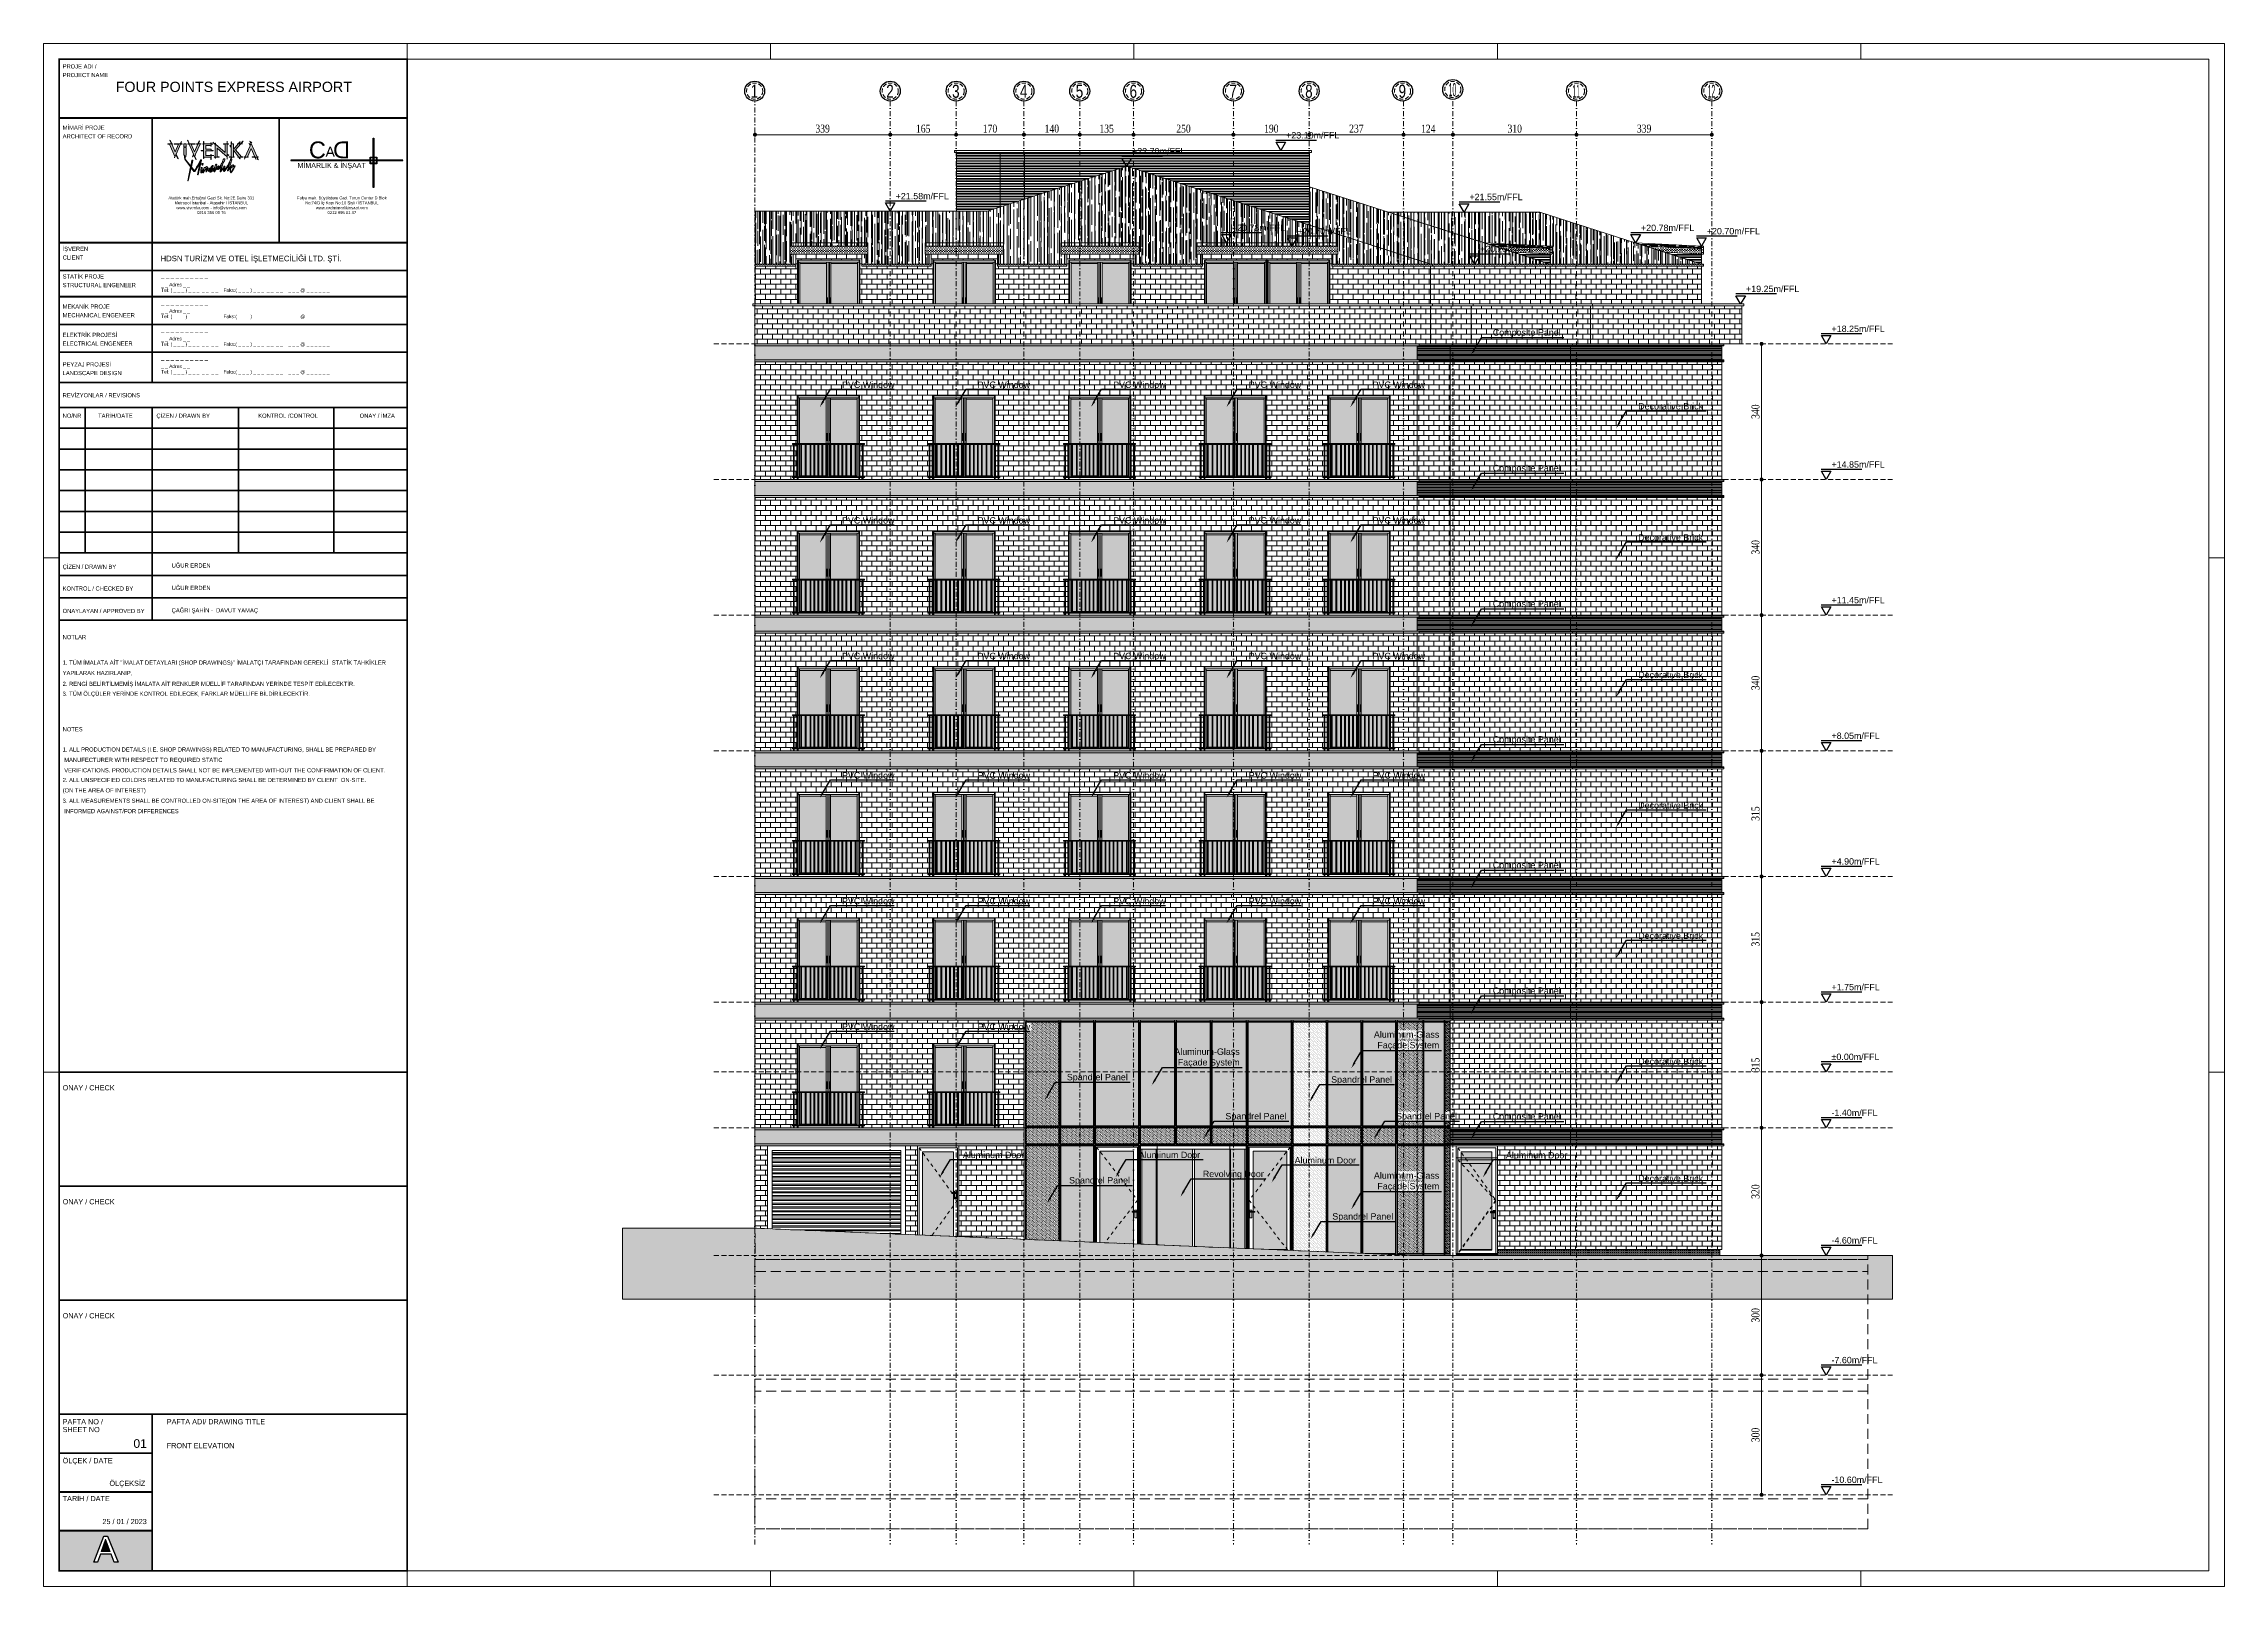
# Model space of a CAD drawing. Header units: millimetres. Extents: x 45909 to 130585, y -15988 to 8698.
# Drawn here: x 76371 to 81840, y 316 to 4183 of the extents above; entities that cross this region are included whole.
import ezdxf
from ezdxf import colors
from ezdxf.entities.mleader import LeaderData, LeaderLine
from ezdxf.enums import TextEntityAlignment as Align
from ezdxf.math import Vec2, Vec3

# ---------------------------------------------------------------- set-up
doc = ezdxf.new("R2010")
doc.units = ezdxf.units.MM
doc.set_wipeout_variables(frame=1)
for name, pattern in [('( Hidden )', [0.375, 0.25, -0.125]), ('DASHDOT2', [0.25, 0.125, -0.0625, 0, -0.0625]), ('HIDDENX2', [0.75, 0.5, -0.25]), ('Style de ligne -1', [0.333313, 0.166626, -0.166687])]:
    doc.linetypes.add(name, pattern=pattern)
doc.layers.get('Defpoints').update_dxf_attribs({"color": 151})
for name, color, linetype, lineweight in [('00 DOLAP', 7, 'Continuous', 5), ('0_YKA_layout', 11, 'Continuous', 18), ('_00_TT_FAÇADE BRICK', 240, 'Continuous', 0), ('_00_TT_FAÇADE COMPOSITE PANEL', 80, 'Continuous', 0), ('_00_TT_FAÇADE CURTAIN WALL', 40, 'Continuous', 0), ('_00_TT_FAÇADE GENERAL', 220, 'Continuous', 0), ('_00_TT_ROOF LINE', 240, 'Continuous', 0), ('Aks balonu', 1, 'Continuous', 18), ('Aks numara', 1, 'Continuous', 13), ('pln-kapen', 142, 'Continuous', 15), ('tefrıs', 143, 'Continuous', 15), ('YAZI', 102, 'Continuous', 25), ('ölç', 63, 'Continuous', 20)]:
    doc.layers.add(name, color=color, linetype=linetype, lineweight=lineweight)
doc.layers.add('28892-05-E-010$0$A000T7-Text', color=7, linetype='Continuous')
doc.layers.add('Aks', color=13, linetype='DASHDOT2')
doc.styles.add('28892-05-E-010$0$Standard', font='simplex.shx')
doc.styles.add('antet', font='arial.ttf')
doc.styles.add('Ariel', font='arial.ttf')
doc.styles.add('PROJE', font='arial.ttf', dxfattribs={"width": 0.7, "height": 15})
doc.styles.add('RK-BODRUM KAT PLANI$0$Standard', font='arial.ttf')
doc.styles.get("Standard").update_dxf_attribs({"font": 'arial.ttf'})
doc.styles.add('TRS', font='times.ttf', dxfattribs={"width": 0.8})
doc.dimstyles.new('dış ölçü', dxfattribs={"dimtxt": 12, "dimasz": 5, "dimexe": 5, "dimexo": 35, "dimgap": 5, "dimtad": 1, "dimdec": 0, "dimdsep": 46, "dimtxsty": 'TRS', "dimblk": 'DOT', "dimcen": 0, "dimdle": 0.1, "dimclrd": 256, "dimclre": 256, "dimclrt": 73, "dimadec": 0, "dimazin": 0, "dimtfac": 0.3, "dimtdec": 0, "dimtix": 1, "dimtmove": 2, "dimatfit": 3, "dimldrblk": 'DOT', "dimfxl": 1, "dimfxlon": 1, "dimtolj": 1, "dimarcsym": 0})
pattern_1 = [(0, (0, -1310), (0, 12.7), []), (90, (0, -1310), (-25.4, 2e-15), [12.7, -12.7]), (90, (12.7, -1310), (-25.4, 2e-15), [-12.7, 12.7])]
pattern_2 = [(0, (2e-10, -1624.94), (0, 12.7), []), (90, (2e-10, -1624.94), (-25.4, 2e-15), [12.7, -12.7]), (90, (12.7, -1624.94), (-25.4, 2e-15), [-12.7, 12.7])]
pattern_3 = [(0, (1993.592, 3e-11), (0, 12.7), []), (90, (1993.592, 3e-11), (-25.4, 2e-15), [12.7, -12.7]), (90, (2006.292, 3e-11), (-25.4, 2e-15), [-12.7, 12.7])]
pattern_4 = [(0, (1617.478, 3e-11), (0, 6.35), []), (0, (1617.478, 3.175), (0, 6.35), [3.175, -1.5875])]
pattern_5 = [(0, (0, -340), (0, 12.7), []), (90, (0, -340), (-25.4, 2e-15), [12.7, -12.7]), (90, (12.7, -340), (-25.4, 2e-15), [-12.7, 12.7])]
pattern_6 = [(0, (0, -680), (0, 12.7), []), (90, (0, -680), (-25.4, 2e-15), [12.7, -12.7]), (90, (12.7, -680), (-25.4, 2e-15), [-12.7, 12.7])]
pattern_7 = [(0, (0, -995), (0, 12.7), []), (90, (0, -995), (-25.4, 2e-15), [12.7, -12.7]), (90, (12.7, -995), (-25.4, 2e-15), [-12.7, 12.7])]
pattern_8 = [(0, (-65506.199, -9275.702), (0, 6.35), []), (0, (-65506.199, -9274.908), (0, 6.35), []), (0, (-65506.199, -9274.114), (0, 6.35), [])]
pattern_9 = [(90, (-65506.199, -10275.702), (-12.7, 27.94), [190.5, -25.4, 63.5, -12.7]), (90, (-65512.55, -10258.81), (-16.891, -12.7), [38.1, -4.191, 76.2, -9.525]), (90, (-65516.994, -10269.352), (-8.509, 66.04), [101.6, -17.78, 50.8, -12.7])]
pattern_10 = [(0, (-65506.199, -10275.702), (0, 12.7), []), (90, (-65506.2, -10275.702), (-25.4, 2e-15), [12.7, -12.7]), (90, (-65493.5, -10275.702), (-25.4, 2e-15), [-12.7, 12.7])]
pattern_11 = [(0, (-65506.1992, -9295.6987), (3.175, 3.175), [3.175, -3.175])]
pattern_12 = [(0, (-65506.1992, -9280.7017), (3.175, 3.175), [3.175, -3.175])]
pattern_13 = [(90, (-65506.199, -9295.699), (-12.7, 27.94), [190.5, -25.4, 63.5, -12.7]), (90, (-65512.55, -9278.808), (-16.891, -12.7), [38.1, -4.191, 76.2, -9.525]), (90, (-65516.994, -9289.349), (-8.509, 66.04), [101.6, -17.78, 50.8, -12.7])]
pattern_14 = [(0, (137330.071, -10350.012), (0, 12.7), []), (90, (137330.07, -10350.012), (-25.4, 2e-15), [12.7, -12.7]), (90, (137342.77, -10350.012), (-25.4, 2e-15), [-12.7, 12.7])]
pattern_15 = [(135, (-202484.107, 4440.8613), (-3.367596045, -1.122532015), [0, -3.175])]
pattern_16 = [(180, (0, 310), (-5.55625, -3.175), [7.9375, -1.5875, 0, -1.5875])]
pattern_17 = [(180, (0, 625), (-5.55625, -3.175), [7.9375, -1.5875, 0, -1.5875])]
pattern_18 = [(180, (0, 965), (-5.55625, -3.175), [7.9375, -1.5875, 0, -1.5875])]
pattern_19 = [(180, (0, 1305), (-5.55625, -3.175), [7.9375, -1.5875, 0, -1.5875])]
pattern_20 = [(180, (0, 1645), (-5.55625, -3.175), [7.9375, -1.5875, 0, -1.5875])]
pattern_21 = [(180, (0, -5), (-5.55625, -3.175), [7.9375, -1.5875, 0, -1.5875])]
pattern_22 = [(180, (0, -319.9395), (-5.55625, -3.175), [7.9375, -1.5875, 0, -1.5875])]

msp = doc.modelspace()

# ---------------------------------------------------------------- texts
at = {"color": 7, "style": 'antet'}
for s, height, p in [('PROJE ADI /', 10.4161, (76418.91, 4120.61)), ('PROJECT NAME', 10.4161, (76418.91, 4098.91)), ('ARCHITECT OF RECORD', 10.4161, (76418.91, 3945.44)), ('MİMARİ PROJE', 10.4161, (76418.91, 3967.14)), ('İŞVEREN', 10.416, (76418.91, 3663.32)), ('CLIENT', 10.416, (76418.91, 3641.62)), ('STATİK PROJE ', 10.4161, (76418.91, 3594.08)), ('STRUCTURAL ENGENEER', 10.4161, (76418.91, 3572.38)), ('_ _ _ _ _ _ _ _ _ _', 10.4161, (76665.84, 3595.58)), ('MEKANİK PROJE', 10.4161, (76418.91, 3518.61)), ('MECHANICAL ENGENEER', 10.4161, (76418.91, 3496.91)), ('_ _ _ _ _ _ _ _ _ _', 10.4161, (76665.84, 3529.61)), ('ELEKTRİK PROJESİ', 10.4161, (76418.91, 3447.56)), ('_ _ _ _ _ _ _ _ _ _', 10.4161, (76665.84, 3460.17)), ('ELECTRICAL ENGENEER', 10.4161, (76418.91, 3425.86)), ('PEYZAJ PROJESİ', 10.4161, (76418.91, 3373.58)), ('LANDSCAPE DESIGN', 10.4161, (76418.91, 3351.88)), ('_ _ _ _ _ _ _ _ _ _', 10.4161, (76665.84, 3390.73)), ('REVİZYONLAR / REVISIONS', 10.4161, (76418.91, 3296.36)), ('NO/NR', 10.416, (76418.91, 3244.98)), ('TARİH/DATE', 10.416, (76507.81, 3244.98)), ('ÇİZEN / DRAWN BY', 10.4161, (76654.07, 3244.98)), ('KONTROL /CONTROL', 10.4161, (76909.36, 3244.98)), ('ONAY / İMZA', 10.4161, (77163.79, 3244.98)), ('ÇİZEN / DRAWN BY                                     ', 10.4161, (76418.91, 2866.39)), ('UĞUR ERDEN', 10.416, (76692.19, 2869.6)), ('KONTROL / CHECKED BY', 10.4161, (76418.91, 2811.89)), ('UĞUR ERDEN', 10.416, (76692.19, 2813.4)), ('ONAYLAYAN / APPROVED BY', 10.4161, (76418.91, 2755.69)), ('ÇAĞRI ŞAHİN -  DAVUT YAMAÇ', 10.4161, (76692.19, 2757.2)), ('ONAY / CHECK', 13.0202, (76418.91, 1559.22)), ('ONAY / CHECK', 13.0202, (76418.91, 1273.5)), ('ONAY / CHECK', 13.0202, (76418.91, 987.78)), ('SHEET NO', 13.02, (76418.91, 702.48)), ('PAFTA NO /', 13.02, (76418.91, 722.01)), ('PAFTA ADI/ DRAWING TITLE', 13.0202, (76679.96, 722.01)), ('FRONT ELEVATION', 13.0202, (76679.96, 662.19)), ('ÖLÇEK / DATE', 13.0202, (76418.91, 624.36)), ('ÖLÇEKSİZ', 13.02, (76536.26, 567.71)), ('TARİH / DATE', 13.0202, (76418.91, 529.45)), ('25 / 01 / 2023', 13.0202, (76518.67, 471.92))]:
    msp.add_text(s, height=height, dxfattribs=at).set_placement(p)
at = {"style": 'Ariel'}
for s, height, p in [('FOUR POINTS EXPRESS AIRPORT', 25.6119, (76551.96, 4061.72)), ('HDSN TURİZM VE OTEL İŞLETMECİLİĞİ LTD. ŞTİ.', 13.8837, (76664.41, 3637.4)), ('_ _ Adres _ _', 8.6801, (76665.84, 3574.49)), ('Tel: ( _ _ _ ) _ _ _  _ _  _ _    Faks:( _ _ _ ) _ _ _  _ _  _ _    _ _ _ @ _ _ _ _ _ _ ', 8.6801, (76665.88, 3560.71)), ('_ _ Adres _ _', 8.6801, (76665.84, 3508.53)), ('Tel: ( _ _ _ ) _ _ _  _ _  _ _    Faks:( _ _ _ ) _ _ _  _ _  _ _    _ _ _ @ _ _ _ _ _ _ ', 8.6801, (76665.88, 3494.74)), ('_ _ Adres _ _', 8.6801, (76665.84, 3439.08)), ('Tel: ( _ _ _ ) _ _ _  _ _  _ _    Faks:( _ _ _ ) _ _ _  _ _  _ _    _ _ _ @ _ _ _ _ _ _ ', 8.6801, (76665.88, 3425.3)), ('_ _ Adres _ _', 8.6801, (76665.84, 3369.64)), ('Tel: ( _ _ _ ) _ _ _  _ _  _ _    Faks:( _ _ _ ) _ _ _  _ _  _ _    _ _ _ @ _ _ _ _ _ _ ', 8.6801, (76665.88, 3355.86))]:
    msp.add_text(s, height=height, dxfattribs=at).set_placement(p)
msp.add_attdef('01', text='01', height=21.7).set_placement((76630.03, 663.08), align=Align.RIGHT)
at = {"layer": '00 DOLAP', "char_height": 7.378, "attachment_point": 1, "style": 'RK-BODRUM KAT PLANI$0$Standard'}
for s, insert in [('\\A1;\\pxqc;Atatürk mah.Ertuğrul Gazi Sk. No:2E Daire 331\\PMetropol İstanbul - Ataşehir / İSTANBUL\\Pwww.vivenka.com - info@vivenka.com \\P0216 356 00 76', (76670.69, 3799.9)), ('\\A1;\\pxqc;Fulya mah. Büyükdere Cad. Torun Center D Blok No:74/D İç Kapı No:10 Şişli / İSTANBUL\\Pwww.cadmimarlikinsaat.com\\P0212 995 01 47', (76997.82, 3799.9))]:
    msp.add_mtext_dynamic_manual_height_columns(s, width=242.4111, gutter_width=16.5, heights=[99.18], dxfattribs=dict(at, insert=insert))

# ---------------------------------------------------------------- blocks, each defined once
blk = doc.blocks.new('A$C55bae10a')
at = {"layer": 'pln-kapen', "true_color": 0x0390bf, "transparency": 33554457}
h = blk.add_hatch(color=142, dxfattribs=at)
h.dxf.hatch_style = 1
h.paths.add_polyline_path([(-83.4, 201.3), (-150.4, 201.3), (-150.4, 8.7), (-83.4, 8.7)])
h = blk.add_hatch(color=142, dxfattribs=at)
h.dxf.hatch_style = 1
h.paths.add_polyline_path([(-72.6, 8.7), (-5.6, 8.7), (-5.6, 201.3), (-72.6, 201.3)])
at = {"layer": 'pln-kapen'}
for points in [[(-156, 210), (0, 210), (0, 0), (-156, 0)], [(-156, 210), (-154.1, 210), (-154.1, 0), (-156, 0)], [(-154.1, 205), (-1.9, 205), (-1.9, 210), (-154.1, 210)], [(-150.4, 205), (-154.1, 205), (-154.1, 5), (-150.4, 5)], [(-83.4, 205), (-83.4, 201.3), (-150.4, 201.3), (-150.4, 205)], [(-83.4, 205), (-79.7, 205), (-79.7, 5), (-83.4, 5)], [(-79.7, 205), (-76.3, 205), (-76.3, 5), (-79.7, 5)], [(-76.3, 205), (-72.6, 205), (-72.6, 5), (-76.3, 5)], [(-72.6, 205), (-76.3, 205), (-76.3, 5), (-72.6, 5)], [(-72.6, 205), (-72.6, 201.3), (-5.6, 201.3), (-5.6, 205)], [(-5.6, 205), (-1.9, 205), (-1.9, 5), (-5.6, 5)], [(-1.9, 210), (0, 210), (0, 0), (-1.9, 0)], [(-82.6, 115), (-82.6, 98), (-80.6, 98), (-80.6, 115)], [(-75.5, 115), (-75.5, 98), (-73.5, 98), (-73.5, 115)], [(-154.1, 0), (-1.9, 0), (-1.9, 5), (-154.1, 5)], [(-83.4, 5), (-83.4, 8.7), (-150.4, 8.7), (-150.4, 5)], [(-72.6, 5), (-72.6, 8.7), (-5.6, 8.7), (-5.6, 5)]]:
    blk.add_lwpolyline(points, close=True, dxfattribs=at)
blk = doc.blocks.new('A$Cf4d8946c')
at = {"layer": 'pln-kapen', "true_color": 0x0390bf}
h = blk.add_hatch(color=142, dxfattribs=at)
h.dxf.hatch_style = 1
h.paths.add_polyline_path([(-241.6, 201.3), (-308.6, 201.3), (-308.6, 8.7), (-241.6, 8.7)])
h = blk.add_hatch(color=142, dxfattribs=at)
h.dxf.hatch_style = 1
h.paths.add_polyline_path([(-230.8, 8.7), (-163.8, 8.7), (-163.8, 201.3), (-230.8, 201.3)])
h = blk.add_hatch(color=142, dxfattribs=at)
h.dxf.hatch_style = 1
h.paths.add_polyline_path([(-83.4, 201.3), (-150.4, 201.3), (-150.4, 8.7), (-83.4, 8.7)])
h = blk.add_hatch(color=142, dxfattribs=at)
h.dxf.hatch_style = 1
h.paths.add_polyline_path([(-72.6, 8.7), (-5.6, 8.7), (-5.6, 201.3), (-72.6, 201.3)])
at = {"layer": 'pln-kapen'}
for points in [[(-158.2, 210), (-314.2, 210), (-314.2, 0), (-158.2, 0)], [(-312.3, 210), (-314.2, 210), (-314.2, 0), (-312.3, 0)], [(-160.1, 205), (-312.3, 205), (-312.3, 210), (-160.1, 210)], [(-308.6, 205), (-312.3, 205), (-312.3, 5), (-308.6, 5)], [(-241.6, 205), (-241.6, 201.3), (-308.6, 201.3), (-308.6, 205)], [(-237.9, 205), (-241.6, 205), (-241.6, 5), (-237.9, 5)], [(-241.6, 205), (-237.9, 205), (-237.9, 5), (-241.6, 5)], [(-234.5, 205), (-237.9, 205), (-237.9, 5), (-234.5, 5)], [(-230.8, 205), (-234.5, 205), (-234.5, 5), (-230.8, 5)], [(-230.8, 205), (-230.8, 201.3), (-163.8, 201.3), (-163.8, 205)], [(-163.8, 205), (-160.1, 205), (-160.1, 5), (-163.8, 5)], [(-158.2, 210), (-160.1, 210), (-160.1, 0), (-158.2, 0)], [(-156, 210), (0, 210), (0, 0), (-156, 0)], [(-156, 210), (-154.1, 210), (-154.1, 0), (-156, 0)], [(-154.1, 205), (-1.9, 205), (-1.9, 210), (-154.1, 210)], [(-150.4, 205), (-154.1, 205), (-154.1, 5), (-150.4, 5)], [(-83.4, 205), (-83.4, 201.3), (-150.4, 201.3), (-150.4, 205)], [(-83.4, 205), (-79.7, 205), (-79.7, 5), (-83.4, 5)], [(-79.7, 205), (-76.3, 205), (-76.3, 5), (-79.7, 5)], [(-76.3, 205), (-72.6, 205), (-72.6, 5), (-76.3, 5)], [(-72.6, 205), (-76.3, 205), (-76.3, 5), (-72.6, 5)], [(-72.6, 205), (-72.6, 201.3), (-5.6, 201.3), (-5.6, 205)], [(-5.6, 205), (-1.9, 205), (-1.9, 5), (-5.6, 5)], [(-1.9, 210), (0, 210), (0, 0), (-1.9, 0)], [(-238.7, 115), (-238.7, 98), (-240.7, 98), (-240.7, 115)], [(-231.6, 115), (-231.6, 98), (-233.6, 98), (-233.6, 115)], [(-82.6, 115), (-82.6, 98), (-80.6, 98), (-80.6, 115)], [(-75.5, 115), (-75.5, 98), (-73.5, 98), (-73.5, 115)], [(-160.1, 0), (-312.3, 0), (-312.3, 5), (-160.1, 5)], [(-241.6, 5), (-241.6, 8.7), (-308.6, 8.7), (-308.6, 5)], [(-230.8, 5), (-230.8, 8.7), (-163.8, 8.7), (-163.8, 5)], [(-154.1, 0), (-1.9, 0), (-1.9, 5), (-154.1, 5)], [(-83.4, 5), (-83.4, 8.7), (-150.4, 8.7), (-150.4, 5)], [(-72.6, 5), (-72.6, 8.7), (-5.6, 8.7), (-5.6, 5)]]:
    blk.add_lwpolyline(points, close=True, dxfattribs=at)
blk = doc.blocks.new('A$C24d9ca70')
at = {"layer": '_00_TT_FAÇADE BRICK', "transparency": 33554559}
h = blk.add_hatch(dxfattribs=at)
h.set_pattern_fill('AR-RROOF', color=240, scale=0.5, angle=90)
h.set_pattern_definition(pattern_9)
h.paths.add_polyline_path([(-678.9, 200), (-927.1, 200), (-927.1, 224.8), (-912.1, 224.8), (-912.1, 253), (-1266.2, 253), (-1266.2, 224.8), (-1251.2, 224.8), (-1251.2, 200), (-1425.2, 200), (-1425.2, 224.8), (-1410.2, 224.8), (-1410.2, 253), (-1606.2, 253), (-1606.2, 224.8), (-1591.2, 224.8), (-1591.2, 200), (-1765.2, 200), (-1765.2, 224.8), (-1750.2, 224.8), (-1750.2, 253), (-1946.2, 253), (-1946.2, 224.8), (-1931.2, 224.8), (-1931.2, 200), (-2105.2, 200), (-2105.2, 224.8), (-2090.2, 224.8), (-2090.2, 253), (-2286.2, 253), (-2286.2, 224.8), (-2271.2, 224.8), (-2271.2, 200), (-2373.2, 200), (-2373.2, 332.6), (-1791, 332.6), (-1441.2, 445)])
h = blk.add_hatch(dxfattribs=at)
h.set_pattern_fill('PLAST', color=252)
h.set_pattern_definition(pattern_8)
h.paths.add_polyline_path([(-1868, 480), (-1868, 332.6), (-1791, 332.6), (-1441.2, 445), (-982.5, 297.6), (-982.5, 480)])
h = blk.add_hatch(dxfattribs=at)
h.set_pattern_fill('AR-RROOF', color=12, scale=0.5, angle=90)
h.set_pattern_definition(pattern_9)
h.paths.add_polyline_path([(-982.5, 393.9), (-982.5, 297.6), (-679, 200), (-379.3, 200)])
h = blk.add_hatch(dxfattribs=at)
h.set_pattern_fill('AR-RROOF', color=12, scale=0.5, angle=90)
h.set_pattern_definition([(90, (-65506.199, -9275.702), (-12.7, 27.94), [190.5, -25.4, 63.5, -12.7]), (90, (-65512.55, -9258.81), (-16.891, -12.7), [38.1, -4.191, 76.2, -9.525]), (90, (-65516.994, -9269.352), (-8.509, 66.04), [101.6, -17.78, 50.8, -12.7])])
h.paths.add_polyline_path([(-784.9, 330.4), (-544.3, 253), (-379.3, 244.8), (-374.3, 244.8), (-374.3, 224.8), (-379.3, 224.8), (-379.3, 200), (0, 200), (-405.6, 330.4)])
h = blk.add_hatch(dxfattribs=at)
h.set_pattern_fill('BRICK', color=256, scale=2)
h.set_pattern_definition(pattern_10)
h.paths.add_polyline_path([(-679, 0), (-679, 195), (-927.1, 195), (-927.1, 224.8), (-1251.2, 224.8), (-1251.2, 195), (-1425.2, 195), (-1425.2, 224.8), (-1591.2, 224.8), (-1591.2, 195), (-1765.2, 195), (-1765.2, 224.8), (-1931.2, 224.8), (-1931.2, 200), (-1931.2, 195), (-2105.2, 195), (-2105.2, 224.8), (-2271.2, 224.8), (-2271.2, 195), (-2373.2, 195), (-2373.2, 0), (-2266.2, 0), (-2266.2, 210), (-2110.3, 210), (-2110.3, 0), (-1926.2, 0), (-1926.2, 210), (-1770.3, 210), (-1770.3, 0), (-1586.2, 0), (-1586.2, 210), (-1430.3, 210), (-1430.3, 0), (-1246.2, 0), (-1246.2, 210), (-932.1, 210), (-932.1, 0)])
h = blk.add_hatch(dxfattribs=at)
h.set_pattern_fill('AR-RROOF', color=240, scale=0.5, angle=90)
h.set_pattern_definition(pattern_13)
h.paths.add_polyline_path([(-2286.2, 244.8), (-2090.2, 244.8), (-2090.2, 253), (-2286.2, 253)])
h = blk.add_hatch(dxfattribs=at)
h.set_pattern_fill('AR-RROOF', color=240, scale=0.5, angle=90)
h.set_pattern_definition(pattern_13)
h.paths.add_polyline_path([(-1946.2, 244.8), (-1750.2, 244.8), (-1750.2, 253), (-1946.2, 253)])
h = blk.add_hatch(dxfattribs=at)
h.set_pattern_fill('AR-RROOF', color=240, scale=0.5, angle=90)
h.set_pattern_definition(pattern_13)
h.paths.add_polyline_path([(-1606.2, 244.8), (-1410.2, 244.8), (-1410.2, 253), (-1606.2, 253)])
h = blk.add_hatch(dxfattribs=at)
h.set_pattern_fill('AR-RROOF', color=240, scale=0.5, angle=90)
h.set_pattern_definition(pattern_13)
h.paths.add_polyline_path([(-1266.2, 244.8), (-912.1, 244.8), (-912.1, 253), (-1266.2, 253)])
h = blk.add_hatch(dxfattribs=at)
h.set_pattern_fill('AR-RROOF', color=12, scale=0.2)
h.set_pattern_definition([(0, (-65506.199, -9275.7017), (11.176, 5.08), [76.2, -10.16, 25.4, -5.08]), (0, (-65499.443, -9273.162), (-5.08, 6.7564), [15.24, -1.6764, 30.48, -3.81]), (0, (-65503.6592, -9271.3837), (26.416, 3.4036), [40.64, -7.112, 20.32, -5.08])])
h.paths.add_polyline_path([(-379.3, 244.8), (-379.3, 237.8), (-518.5, 244.7), (-544.3, 253)])
h = blk.add_hatch(dxfattribs=at)
h.set_pattern_fill('PLAST', color=252)
h.set_pattern_definition(pattern_8)
h.paths.add_polyline_path([(-379.3, 224.8), (-379.3, 200), (-470.6, 229.4)])
h = blk.add_hatch(dxfattribs=at)
h.set_pattern_fill('AR-RROOF', color=12, scale=0.2)
h.set_pattern_definition([(0, (-65126.8787, -9275.7015), (11.176, 5.08), [76.2, -10.16, 25.4, -5.08]), (0, (-65120.122, -9273.1615), (-5.08, 6.7564), [15.24, -1.6764, 30.48, -3.81]), (0, (-65124.3387, -9271.3835), (26.416, 3.4036), [40.64, -7.112, 20.32, -5.08])])
h.paths.add_polyline_path([(0, 244.8), (0, 237.8), (-139.2, 244.7), (-165, 253)])
h = blk.add_hatch(dxfattribs=at)
h.set_pattern_fill('PLAST', color=252)
h.set_pattern_definition([(0, (-65126.8787, -9275.7015), (0, 6.35), []), (0, (-65126.8787, -9274.908), (0, 6.35), []), (0, (-65126.8787, -9274.114), (0, 6.35), [])])
h.paths.add_polyline_path([(0, 224.8), (0, 200), (-91.3, 229.4)])
h = blk.add_hatch(dxfattribs=at)
h.set_pattern_fill('BRICK', color=256, scale=2)
h.set_pattern_definition(pattern_10)
h.paths.add_polyline_path([(-679, 195), (-379.3, 195), (-379.3, 0), (-679, 0)])
h = blk.add_hatch(dxfattribs=at)
h.set_pattern_fill('BRICK', color=256, scale=2)
h.set_pattern_definition(pattern_10)
h.paths.add_polyline_path([(-379.3, 195), (0, 195), (0, 0), (-379.3, 0)])
at = {"layer": '_00_TT_ROOF LINE', "transparency": 33554559}
h = blk.add_hatch(dxfattribs=at)
h.set_pattern_fill('DASH', color=120)
h.set_pattern_definition(pattern_11)
h.paths.add_polyline_path([(-2286.2, 244.8), (-2090.2, 244.8), (-2090.2, 224.8), (-2286.2, 224.8)])
h = blk.add_hatch(dxfattribs=at)
h.set_pattern_fill('DASH', color=120)
h.set_pattern_definition(pattern_11)
h.paths.add_polyline_path([(-1946.2, 244.8), (-1750.2, 244.8), (-1750.2, 224.8), (-1946.2, 224.8)])
h = blk.add_hatch(dxfattribs=at)
h.set_pattern_fill('DASH', color=120)
h.set_pattern_definition(pattern_11)
h.paths.add_polyline_path([(-1606.2, 244.8), (-1410.2, 244.8), (-1410.2, 224.8), (-1606.2, 224.8)])
h = blk.add_hatch(dxfattribs=at)
h.set_pattern_fill('DASH', color=120)
h.set_pattern_definition(pattern_11)
h.paths.add_polyline_path([(-1266.2, 244.8), (-912.1, 244.8), (-912.1, 224.8), (-1266.2, 224.8)])
h = blk.add_hatch(dxfattribs=at)
h.set_pattern_fill('DASH', color=120)
h.set_pattern_definition([(0, (-65506.1992, -9375.7017), (3.175, 3.175), [3.175, -3.175])])
h.paths.add_polyline_path([(-379.3, 237.8), (-379.3, 224.8), (-470.6, 229.4), (-518.5, 244.7)])
h = blk.add_hatch(dxfattribs=at)
h.set_pattern_fill('DASH', color=120)
h.set_pattern_definition([(0, (-65506.1992, -9275.7017), (3.175, 3.175), [3.175, -3.175])])
h.paths.add_polyline_path([(-379.3, 224.8), (-374.3, 224.8), (-374.3, 244.8), (-379.3, 244.8)])
h = blk.add_hatch(dxfattribs=at)
h.set_pattern_fill('DASH', color=120)
h.set_pattern_definition([(0, (-65126.8787, -9375.7015), (3.175, 3.175), [3.175, -3.175])])
h.paths.add_polyline_path([(0, 237.8), (0, 224.8), (-91.3, 229.4), (-139.2, 244.7)])
h = blk.add_hatch(dxfattribs=at)
h.set_pattern_fill('DASH', color=120)
h.set_pattern_definition([(0, (-65126.8787, -9275.7015), (3.175, 3.175), [3.175, -3.175])])
h.paths.add_polyline_path([(0, 224.8), (5, 224.8), (5, 244.8), (0, 244.8)])
h = blk.add_hatch(dxfattribs=at)
h.set_pattern_fill('DASH', color=120)
h.set_pattern_definition(pattern_12)
h.paths.add_polyline_path([(-2373.2, 195), (-2271.2, 195), (-2271.2, 200), (-2373.2, 200)])
h = blk.add_hatch(dxfattribs=at)
h.set_pattern_fill('DASH', color=120)
h.set_pattern_definition(pattern_12)
h.paths.add_polyline_path([(-2105.2, 195), (-1931.2, 195), (-1931.2, 200), (-2105.2, 200)])
h = blk.add_hatch(dxfattribs=at)
h.set_pattern_fill('DASH', color=120)
h.set_pattern_definition(pattern_12)
h.paths.add_polyline_path([(-1765.2, 195), (-1591.2, 195), (-1591.2, 200), (-1765.2, 200)])
h = blk.add_hatch(dxfattribs=at)
h.set_pattern_fill('DASH', color=120)
h.set_pattern_definition(pattern_12)
h.paths.add_polyline_path([(-1425.2, 195), (-1251.2, 195), (-1251.2, 200), (-1425.2, 200)])
h = blk.add_hatch(dxfattribs=at)
h.set_pattern_fill('DASH', color=120)
h.set_pattern_definition(pattern_12)
h.paths.add_polyline_path([(-927.1, 195), (-674, 195), (-674, 200), (-927.1, 200)])
h = blk.add_hatch(dxfattribs=at)
h.set_pattern_fill('DASH', color=120)
h.set_pattern_definition(pattern_12)
h.paths.add_polyline_path([(-674, 195), (-374.3, 195), (-374.3, 200), (-674, 200)])
h = blk.add_hatch(dxfattribs=at)
h.set_pattern_fill('DASH', color=120)
h.set_pattern_definition(pattern_12)
h.paths.add_polyline_path([(-374.3, 195), (5, 195), (5, 200), (-374.3, 200)])
at = {"layer": '_00_TT_FAÇADE BRICK'}
for points in [[(-679, 0), (-679, 195), (-927.1, 195), (-927.1, 224.8), (-1251.2, 224.8), (-1251.2, 195), (-1425.2, 195), (-1425.2, 224.8), (-1591.2, 224.8), (-1591.2, 195), (-1765.2, 195), (-1765.2, 224.8), (-1931.2, 224.8), (-1931.2, 200), (-1931.2, 195), (-2105.2, 195), (-2105.2, 224.8), (-2271.2, 224.8), (-2271.2, 195), (-2373.2, 195), (-2373.2, 0), (-2266.2, 0), (-2266.2, 210), (-2110.3, 210), (-2110.3, 0), (-1926.2, 0), (-1926.2, 210), (-1770.3, 210), (-1770.3, 0), (-1586.2, 0), (-1586.2, 210), (-1430.3, 210), (-1430.3, 0), (-1246.2, 0), (-1246.2, 210), (-932.1, 210), (-932.1, 0)], [(-679, 195), (-379.3, 195), (-379.3, 0), (-679, 0)], [(-379.3, 195), (0, 195), (0, 0), (-379.3, 0)]]:
    blk.add_lwpolyline(points, close=True, dxfattribs=at)
at = {"layer": '_00_TT_ROOF LINE'}
for points in [[(-678.9, 200), (-927.1, 200), (-927.1, 224.8), (-912.1, 224.8), (-912.1, 253), (-1266.2, 253), (-1266.2, 224.8), (-1251.2, 224.8), (-1251.2, 200), (-1425.2, 200), (-1425.2, 224.8), (-1410.2, 224.8), (-1410.2, 253), (-1606.2, 253), (-1606.2, 224.8), (-1591.2, 224.8), (-1591.2, 200), (-1765.2, 200), (-1765.2, 224.8), (-1750.2, 224.8), (-1750.2, 253), (-1946.2, 253), (-1946.2, 224.8), (-1931.2, 224.8), (-1931.2, 200), (-2105.2, 200), (-2105.2, 224.8), (-2090.2, 224.8), (-2090.2, 253), (-2286.2, 253), (-2286.2, 224.8), (-2271.2, 224.8), (-2271.2, 200), (-2373.2, 200), (-2373.2, 332.6), (-1791, 332.6), (-1441.2, 445)], [(-982.5, 393.9), (-982.5, 297.6), (-679, 200), (-379.3, 200)], [(-784.9, 330.4), (-544.3, 253), (-379.3, 244.8), (-374.3, 244.8), (-374.3, 224.8), (-379.3, 224.8), (-379.3, 200), (0, 200), (-405.6, 330.4)], [(-2286.2, 244.8), (-2090.2, 244.8), (-2090.2, 253), (-2286.2, 253)], [(-1946.2, 244.8), (-1750.2, 244.8), (-1750.2, 253), (-1946.2, 253)], [(-1606.2, 244.8), (-1410.2, 244.8), (-1410.2, 253), (-1606.2, 253)], [(-1266.2, 244.8), (-912.1, 244.8), (-912.1, 253), (-1266.2, 253)], [(-379.3, 244.8), (-379.3, 237.8), (-518.5, 244.7), (-544.3, 253)], [(-379.3, 237.8), (-379.3, 224.8), (-470.6, 229.4), (-518.5, 244.7)], [(-379.3, 224.8), (-374.3, 224.8), (-374.3, 244.8), (-379.3, 244.8)], [(0, 244.8), (0, 237.8), (-139.2, 244.7), (-165, 253)], [(0, 237.8), (0, 224.8), (-91.3, 229.4), (-139.2, 244.7)], [(0, 224.8), (5, 224.8), (5, 244.8), (0, 244.8)]]:
    blk.add_lwpolyline(points, close=True, dxfattribs=at)
at = {"layer": '_00_TT_ROOF LINE', "color": 6}
for points in [[(-1873, 485), (-1873, 480), (-977.5, 480), (-977.5, 485)], [(-1868, 480), (-1868, 332.6), (-1791, 332.6), (-1441.2, 445), (-982.5, 297.6), (-982.5, 480)], [(-379.3, 224.8), (-379.3, 200), (-470.6, 229.4)], [(0, 224.8), (0, 200), (-91.3, 229.4)]]:
    blk.add_lwpolyline(points, close=True, dxfattribs=at)
for points in [[(-1758.5, 480), (-1758.5, 343)], [(-1697.8, 480), (-1697.8, 362.5)]]:
    blk.add_lwpolyline(points, dxfattribs=at)
at = {"layer": '_00_TT_ROOF LINE', "color": 120}
for points in [[(-2286.2, 244.8), (-2090.2, 244.8), (-2090.2, 224.8), (-2286.2, 224.8)], [(-1946.2, 244.8), (-1750.2, 244.8), (-1750.2, 224.8), (-1946.2, 224.8)], [(-1606.2, 244.8), (-1410.2, 244.8), (-1410.2, 224.8), (-1606.2, 224.8)], [(-1266.2, 244.8), (-912.1, 244.8), (-912.1, 224.8), (-1266.2, 224.8)], [(-2373.2, 195), (-2271.2, 195), (-2271.2, 200), (-2373.2, 200)], [(-2105.2, 195), (-1931.2, 195), (-1931.2, 200), (-2105.2, 200)], [(-1765.2, 195), (-1591.2, 195), (-1591.2, 200), (-1765.2, 200)], [(-1425.2, 195), (-1251.2, 195), (-1251.2, 200), (-1425.2, 200)], [(-927.1, 195), (-674, 195), (-674, 200), (-927.1, 200)], [(-674, 195), (-374.3, 195), (-374.3, 200), (-674, 200)], [(-374.3, 195), (5, 195), (5, 200), (-374.3, 200)]]:
    blk.add_lwpolyline(points, close=True, dxfattribs=at)
at = {"layer": '_00_TT_ROOF LINE', "color": 2}
for points in [[(-379.3, 244.8), (-379.3, 224.8)], [(0, 244.8), (0, 224.8)]]:
    blk.add_lwpolyline(points, dxfattribs=at)
for name, p in [('A$C55bae10a', (-2110.3, 0)), ('A$C55bae10a', (-1770.3, 0)), ('A$C55bae10a', (-1430.3, 0)), ('A$Cf4d8946c', (-932.1, 0))]:
    blk.add_blockref(name, p, dxfattribs=at)
blk = doc.blocks.new('SFHDFHN')
at = {"layer": '_00_TT_FAÇADE BRICK', "transparency": 33554559}
h = blk.add_hatch(dxfattribs=at)
h.set_pattern_fill('BRICK', color=256, scale=2)
h.paths.add_polyline_path([(200463, -1414.3), (200463, -1119.3), (202123.9, -1119.3), (202123.9, -1414.3), (202055.8, -1414.3), (202055.8, -1204.3), (201899.8, -1204.3), (201899.8, -1414.3), (201745.2, -1414.3), (201745.2, -1204.3), (201589.2, -1204.3), (201589.2, -1414.3), (201405.2, -1414.3), (201405.2, -1204.3), (201249.2, -1204.3), (201249.2, -1414.3), (201065.2, -1414.3), (201065.2, -1204.3), (200909.2, -1204.3), (200909.2, -1414.3), (200725.2, -1414.3), (200725.2, -1204.3), (200569.2, -1204.3), (200569.2, -1414.3)])
h = blk.add_hatch(dxfattribs=at)
h.set_pattern_fill('BRICK', color=256, scale=2)
h.paths.add_polyline_path([(202123.9, -1119.3), (202206.6, -1119.3), (202206.6, -1414.3), (202123.9, -1414.3)])
h = blk.add_hatch(dxfattribs=at)
h.set_pattern_fill('BRICK', color=256, scale=2)
h.paths.add_polyline_path([(202206.6, -1414.3), (202508.4, -1414.3), (202508.4, -1119.3), (202206.6, -1119.3)])
h = blk.add_hatch(dxfattribs=at)
h.set_pattern_fill('BRICK', color=256, scale=2)
h.paths.add_polyline_path([(202508.4, -1119.3), (202887.7, -1119.3), (202887.7, -1414.3), (202508.4, -1414.3)])
h = blk.add_hatch(dxfattribs=at)
h.set_pattern_fill('BRICK', color=256, scale=2)
h.set_pattern_definition(pattern_5)
h.paths.add_polyline_path([(200463, -1754.3), (200463, -1459.3), (202123.9, -1459.3), (202123.9, -1754.3), (202055.8, -1754.3), (202055.8, -1544.3), (201899.8, -1544.3), (201899.8, -1754.3), (201745.2, -1754.3), (201745.2, -1544.3), (201589.2, -1544.3), (201589.2, -1754.3), (201405.2, -1754.3), (201405.2, -1544.3), (201249.2, -1544.3), (201249.2, -1754.3), (201065.2, -1754.3), (201065.2, -1544.3), (200909.2, -1544.3), (200909.2, -1754.3), (200725.2, -1754.3), (200725.2, -1544.3), (200569.2, -1544.3), (200569.2, -1754.3)])
h = blk.add_hatch(dxfattribs=at)
h.set_pattern_fill('BRICK', color=256, scale=2)
h.set_pattern_definition(pattern_5)
h.paths.add_polyline_path([(202123.9, -1459.3), (202206.6, -1459.3), (202206.6, -1754.3), (202123.9, -1754.3)])
h = blk.add_hatch(dxfattribs=at)
h.set_pattern_fill('BRICK', color=256, scale=2)
h.set_pattern_definition(pattern_5)
h.paths.add_polyline_path([(202206.6, -1754.3), (202508.4, -1754.3), (202508.4, -1459.3), (202206.6, -1459.3)])
h = blk.add_hatch(dxfattribs=at)
h.set_pattern_fill('BRICK', color=256, scale=2)
h.set_pattern_definition(pattern_5)
h.paths.add_polyline_path([(202508.4, -1459.3), (202887.7, -1459.3), (202887.7, -1754.3), (202508.4, -1754.3)])
h = blk.add_hatch(dxfattribs=at)
h.set_pattern_fill('BRICK', color=256, scale=2)
h.set_pattern_definition(pattern_6)
h.paths.add_polyline_path([(200463, -2094.3), (200463, -1799.3), (202123.9, -1799.3), (202123.9, -2094.3), (202055.8, -2094.3), (202055.8, -1884.3), (201899.8, -1884.3), (201899.8, -2094.3), (201745.2, -2094.3), (201745.2, -1884.3), (201589.2, -1884.3), (201589.2, -2094.3), (201405.2, -2094.3), (201405.2, -1884.3), (201249.2, -1884.3), (201249.2, -2094.3), (201065.2, -2094.3), (201065.2, -1884.3), (200909.2, -1884.3), (200909.2, -2094.3), (200725.2, -2094.3), (200725.2, -1884.3), (200569.2, -1884.3), (200569.2, -2094.3)])
h = blk.add_hatch(dxfattribs=at)
h.set_pattern_fill('BRICK', color=256, scale=2)
h.set_pattern_definition(pattern_6)
h.paths.add_polyline_path([(202123.9, -1799.3), (202206.6, -1799.3), (202206.6, -2094.3), (202123.9, -2094.3)])
h = blk.add_hatch(dxfattribs=at)
h.set_pattern_fill('BRICK', color=256, scale=2)
h.set_pattern_definition(pattern_6)
h.paths.add_polyline_path([(202206.6, -2094.3), (202508.4, -2094.3), (202508.4, -1799.3), (202206.6, -1799.3)])
h = blk.add_hatch(dxfattribs=at)
h.set_pattern_fill('BRICK', color=256, scale=2)
h.set_pattern_definition(pattern_6)
h.paths.add_polyline_path([(202508.4, -1799.3), (202887.7, -1799.3), (202887.7, -2094.3), (202508.4, -2094.3)])
h = blk.add_hatch(dxfattribs=at)
h.set_pattern_fill('BRICK', color=256, scale=2)
h.set_pattern_definition(pattern_7)
h.paths.add_polyline_path([(200463, -2409.3), (200463, -2139.3), (202123.9, -2139.3), (202123.9, -2409.3), (202055.8, -2409.3), (202055.8, -2199.3), (201899.8, -2199.3), (201899.8, -2409.3), (201745.2, -2409.3), (201745.2, -2199.3), (201589.2, -2199.3), (201589.2, -2409.3), (201405.2, -2409.3), (201405.2, -2199.3), (201249.2, -2199.3), (201249.2, -2409.3), (201065.2, -2409.3), (201065.2, -2199.3), (200909.2, -2199.3), (200909.2, -2409.3), (200725.2, -2409.3), (200725.2, -2199.3), (200569.2, -2199.3), (200569.2, -2409.3)])
h = blk.add_hatch(dxfattribs=at)
h.set_pattern_fill('BRICK', color=256, scale=2)
h.set_pattern_definition(pattern_7)
h.paths.add_polyline_path([(202123.9, -2139.3), (202206.6, -2139.3), (202206.6, -2409.3), (202123.9, -2409.3)])
h = blk.add_hatch(dxfattribs=at)
h.set_pattern_fill('BRICK', color=256, scale=2)
h.set_pattern_definition(pattern_7)
h.paths.add_polyline_path([(202206.6, -2409.3), (202508.4, -2409.3), (202508.4, -2139.3), (202206.6, -2139.3)])
h = blk.add_hatch(dxfattribs=at)
h.set_pattern_fill('BRICK', color=256, scale=2)
h.set_pattern_definition(pattern_7)
h.paths.add_polyline_path([(202508.4, -2139.3), (202887.7, -2139.3), (202887.7, -2409.3), (202508.4, -2409.3)])
h = blk.add_hatch(dxfattribs=at)
h.set_pattern_fill('BRICK', color=256, scale=2)
h.set_pattern_definition(pattern_1)
h.paths.add_polyline_path([(200463, -2724.3), (200463, -2454.3), (202123.9, -2454.3), (202123.9, -2724.3), (202055.8, -2724.3), (202055.8, -2514.3), (201899.8, -2514.3), (201899.8, -2724.3), (201745.2, -2724.3), (201745.2, -2514.3), (201589.2, -2514.3), (201589.2, -2724.3), (201405.2, -2724.3), (201405.2, -2514.3), (201249.2, -2514.3), (201249.2, -2724.3), (201065.2, -2724.3), (201065.2, -2514.3), (200909.2, -2514.3), (200909.2, -2724.3), (200725.2, -2724.3), (200725.2, -2514.3), (200569.2, -2514.3), (200569.2, -2724.3)])
h = blk.add_hatch(dxfattribs=at)
h.set_pattern_fill('BRICK', color=256, scale=2)
h.set_pattern_definition(pattern_1)
h.paths.add_polyline_path([(202123.9, -2454.3), (202206.6, -2454.3), (202206.6, -2724.3), (202123.9, -2724.3)])
h = blk.add_hatch(dxfattribs=at)
h.set_pattern_fill('BRICK', color=256, scale=2)
h.set_pattern_definition(pattern_1)
h.paths.add_polyline_path([(202206.6, -2724.3), (202508.4, -2724.3), (202508.4, -2454.3), (202206.6, -2454.3)])
h = blk.add_hatch(dxfattribs=at)
h.set_pattern_fill('BRICK', color=256, scale=2)
h.set_pattern_definition(pattern_1)
h.paths.add_polyline_path([(202508.4, -2454.3), (202887.7, -2454.3), (202887.7, -2724.3), (202508.4, -2724.3)])
h = blk.add_hatch(dxfattribs=at)
h.set_pattern_fill('BRICK', color=256, scale=2)
h.paths.add_polyline_path([(201137.7, -2769.3), (201137.7, -3039.3), (201065.2, -3039.3), (201065.2, -2829.3), (200909.2, -2829.3), (200909.2, -3039.3), (200725.2, -3039.3), (200725.2, -2829.3), (200569.2, -2829.3), (200569.2, -3039.3), (200463, -3039.3), (200463, -2769.3)])
h = blk.add_hatch(dxfattribs=at)
h.set_pattern_fill('BRICK', color=256, scale=2)
h.set_pattern_definition(pattern_2)
h.paths.add_polyline_path([(202206.6, -3039.3), (202508.4, -3039.3), (202508.4, -2769.3), (202206.6, -2769.3)])
h = blk.add_hatch(dxfattribs=at)
h.set_pattern_fill('BRICK', color=256, scale=2)
h.set_pattern_definition(pattern_2)
h.paths.add_polyline_path([(202508.4, -2769.3), (202887.7, -2769.3), (202887.7, -3039.3), (202508.4, -3039.3)])
h = blk.add_hatch(dxfattribs=at)
h.set_pattern_fill('BRICK', color=256, scale=2)
h.paths.add_polyline_path([(200463, -3084.3), (200494.5, -3084.3), (200494.5, -3344.3), (200463, -3344.3)])
h = blk.add_hatch(dxfattribs=at)
h.set_pattern_fill('BRICK', color=256, scale=2)
h.set_pattern_definition([(0, (376.114, 0), (0, 12.7), []), (90, (376.114, 0), (-25.4, 2e-15), [12.7, -12.7]), (90, (388.814, 0), (-25.4, 2e-15), [-12.7, 12.7])])
h.paths.add_polyline_path([(200840.7, -3084.3), (200870.6, -3084.3), (200870.6, -3344.3), (200840.7, -3344.3)])
h = blk.add_hatch(dxfattribs=at)
h.set_pattern_fill('BRICK', color=256, scale=2)
h.set_pattern_definition([(0, (643.182, 0), (0, 12.7), []), (90, (643.182, 0), (-25.4, 2e-15), [12.7, -12.7]), (90, (655.882, 0), (-25.4, 2e-15), [-12.7, 12.7])])
h.paths.add_polyline_path([(200974.6, -3084.3), (201137.7, -3084.3), (201137.7, -3344.3), (200974.6, -3344.3)])
h = blk.add_hatch(dxfattribs=at)
h.set_pattern_fill('BRICK', color=256, scale=2)
h.set_pattern_definition(pattern_3)
h.paths.add_polyline_path([(202325, -3084.3), (202508.4, -3084.3), (202508.4, -3344.3), (202325, -3344.3)])
h = blk.add_hatch(dxfattribs=at)
h.set_pattern_fill('BRICK', color=256, scale=2)
h.set_pattern_definition(pattern_3)
h.paths.add_polyline_path([(202887.7, -3084.3), (202508.4, -3084.3), (202508.4, -3344.3), (202887.7, -3344.3)])
h = blk.add_hatch(dxfattribs=at)
h.set_pattern_fill('BRASS', color=30)
h.paths.add_polyline_path([(200468, -3344.3), (200494.5, -3344.3), (200494.5, -3359.3), (200468, -3359.3)])
h = blk.add_hatch(dxfattribs=at)
h.set_pattern_fill('BRASS', color=30)
h.paths.add_polyline_path([(200840.7, -3344.3), (200870.6, -3344.3), (200870.6, -3359.3), (200840.7, -3359.3)])
h = blk.add_hatch(dxfattribs=at)
h.set_pattern_fill('BRASS', color=30)
h.set_pattern_definition([(0, (267.0686, 0), (0, 6.35), []), (0, (267.0686, 3.175), (0, 6.35), [3.175, -1.5875])])
h.paths.add_polyline_path([(200974.6, -3344.3), (201137.7, -3344.3), (201137.7, -3359.3), (200974.6, -3359.3)])
h = blk.add_hatch(dxfattribs=at)
h.set_pattern_fill('BRASS', color=30)
h.set_pattern_definition(pattern_4)
h.paths.add_polyline_path([(202325, -3344.3), (202508.4, -3344.3), (202508.4, -3359.3), (202325, -3359.3)])
h = blk.add_hatch(dxfattribs=at)
h.set_pattern_fill('BRASS', color=30)
h.set_pattern_definition(pattern_4)
h.paths.add_polyline_path([(202882.7, -3344.3), (202508.4, -3344.3), (202508.4, -3359.3), (202882.7, -3359.3)])
at = {"layer": '_00_TT_FAÇADE BRICK'}
for points in [[(200463, -1414.3), (200463, -1119.3), (202123.9, -1119.3), (202123.9, -1414.3), (202055.8, -1414.3), (202055.8, -1204.3), (201899.8, -1204.3), (201899.8, -1414.3), (201745.2, -1414.3), (201745.2, -1204.3), (201589.2, -1204.3), (201589.2, -1414.3), (201405.2, -1414.3), (201405.2, -1204.3), (201249.2, -1204.3), (201249.2, -1414.3), (201065.2, -1414.3), (201065.2, -1204.3), (200909.2, -1204.3), (200909.2, -1414.3), (200725.2, -1414.3), (200725.2, -1204.3), (200569.2, -1204.3), (200569.2, -1414.3)], [(202123.9, -1119.3), (202206.6, -1119.3), (202206.6, -1414.3), (202123.9, -1414.3)], [(202206.6, -1414.3), (202508.4, -1414.3), (202508.4, -1119.3), (202206.6, -1119.3)], [(202508.4, -1119.3), (202887.7, -1119.3), (202887.7, -1414.3), (202508.4, -1414.3)], [(200463, -1754.3), (200463, -1459.3), (202123.9, -1459.3), (202123.9, -1754.3), (202055.8, -1754.3), (202055.8, -1544.3), (201899.8, -1544.3), (201899.8, -1754.3), (201745.2, -1754.3), (201745.2, -1544.3), (201589.2, -1544.3), (201589.2, -1754.3), (201405.2, -1754.3), (201405.2, -1544.3), (201249.2, -1544.3), (201249.2, -1754.3), (201065.2, -1754.3), (201065.2, -1544.3), (200909.2, -1544.3), (200909.2, -1754.3), (200725.2, -1754.3), (200725.2, -1544.3), (200569.2, -1544.3), (200569.2, -1754.3)], [(202123.9, -1459.3), (202206.6, -1459.3), (202206.6, -1754.3), (202123.9, -1754.3)], [(202206.6, -1754.3), (202508.4, -1754.3), (202508.4, -1459.3), (202206.6, -1459.3)], [(202508.4, -1459.3), (202887.7, -1459.3), (202887.7, -1754.3), (202508.4, -1754.3)], [(200463, -2094.3), (200463, -1799.3), (202123.9, -1799.3), (202123.9, -2094.3), (202055.8, -2094.3), (202055.8, -1884.3), (201899.8, -1884.3), (201899.8, -2094.3), (201745.2, -2094.3), (201745.2, -1884.3), (201589.2, -1884.3), (201589.2, -2094.3), (201405.2, -2094.3), (201405.2, -1884.3), (201249.2, -1884.3), (201249.2, -2094.3), (201065.2, -2094.3), (201065.2, -1884.3), (200909.2, -1884.3), (200909.2, -2094.3), (200725.2, -2094.3), (200725.2, -1884.3), (200569.2, -1884.3), (200569.2, -2094.3)], [(202123.9, -1799.3), (202206.6, -1799.3), (202206.6, -2094.3), (202123.9, -2094.3)], [(202206.6, -2094.3), (202508.4, -2094.3), (202508.4, -1799.3), (202206.6, -1799.3)], [(202508.4, -1799.3), (202887.7, -1799.3), (202887.7, -2094.3), (202508.4, -2094.3)], [(200463, -2409.3), (200463, -2139.3), (202123.9, -2139.3), (202123.9, -2409.3), (202055.8, -2409.3), (202055.8, -2199.3), (201899.8, -2199.3), (201899.8, -2409.3), (201745.2, -2409.3), (201745.2, -2199.3), (201589.2, -2199.3), (201589.2, -2409.3), (201405.2, -2409.3), (201405.2, -2199.3), (201249.2, -2199.3), (201249.2, -2409.3), (201065.2, -2409.3), (201065.2, -2199.3), (200909.2, -2199.3), (200909.2, -2409.3), (200725.2, -2409.3), (200725.2, -2199.3), (200569.2, -2199.3), (200569.2, -2409.3)], [(202123.9, -2139.3), (202206.6, -2139.3), (202206.6, -2409.3), (202123.9, -2409.3)], [(202206.6, -2409.3), (202508.4, -2409.3), (202508.4, -2139.3), (202206.6, -2139.3)], [(202508.4, -2139.3), (202887.7, -2139.3), (202887.7, -2409.3), (202508.4, -2409.3)], [(200463, -2724.3), (200463, -2454.3), (202123.9, -2454.3), (202123.9, -2724.3), (202055.8, -2724.3), (202055.8, -2514.3), (201899.8, -2514.3), (201899.8, -2724.3), (201745.2, -2724.3), (201745.2, -2514.3), (201589.2, -2514.3), (201589.2, -2724.3), (201405.2, -2724.3), (201405.2, -2514.3), (201249.2, -2514.3), (201249.2, -2724.3), (201065.2, -2724.3), (201065.2, -2514.3), (200909.2, -2514.3), (200909.2, -2724.3), (200725.2, -2724.3), (200725.2, -2514.3), (200569.2, -2514.3), (200569.2, -2724.3)], [(202123.9, -2454.3), (202206.6, -2454.3), (202206.6, -2724.3), (202123.9, -2724.3)], [(202206.6, -2724.3), (202508.4, -2724.3), (202508.4, -2454.3), (202206.6, -2454.3)], [(202508.4, -2454.3), (202887.7, -2454.3), (202887.7, -2724.3), (202508.4, -2724.3)], [(201137.7, -2769.3), (201137.7, -3039.3), (201065.2, -3039.3), (201065.2, -2829.3), (200909.2, -2829.3), (200909.2, -3039.3), (200725.2, -3039.3), (200725.2, -2829.3), (200569.2, -2829.3), (200569.2, -3039.3), (200463, -3039.3), (200463, -2769.3)], [(202206.6, -3039.3), (202508.4, -3039.3), (202508.4, -2769.3), (202206.6, -2769.3)], [(202508.4, -2769.3), (202887.7, -2769.3), (202887.7, -3039.3), (202508.4, -3039.3)], [(200463, -3084.3), (200494.5, -3084.3), (200494.5, -3344.3), (200463, -3344.3)], [(200840.7, -3084.3), (200870.6, -3084.3), (200870.6, -3344.3), (200840.7, -3344.3)], [(200974.6, -3084.3), (201137.7, -3084.3), (201137.7, -3344.3), (200974.6, -3344.3)], [(202325, -3084.3), (202508.4, -3084.3), (202508.4, -3344.3), (202325, -3344.3)], [(202887.7, -3084.3), (202508.4, -3084.3), (202508.4, -3344.3), (202887.7, -3344.3)]]:
    blk.add_lwpolyline(points, close=True, dxfattribs=at)
at = {"layer": '_00_TT_FAÇADE BRICK', "color": 30}
for points in [[(200468, -3344.3), (200494.5, -3344.3), (200494.5, -3359.3), (200468, -3359.3)], [(200840.7, -3344.3), (200870.6, -3344.3), (200870.6, -3359.3), (200840.7, -3359.3)], [(200974.6, -3344.3), (201137.7, -3344.3), (201137.7, -3359.3), (200974.6, -3359.3)], [(202325, -3344.3), (202508.4, -3344.3), (202508.4, -3359.3), (202325, -3359.3)], [(202882.7, -3344.3), (202508.4, -3344.3), (202508.4, -3359.3), (202882.7, -3359.3)]]:
    blk.add_lwpolyline(points, close=True, dxfattribs=at)
at = {"layer": '_00_TT_ROOF LINE', "color": 2}
blk.add_blockref('A$C24d9ca70', (202836.3, -1074.3), dxfattribs=at)
at = {"color": 60}
blk.add_wipeout([(200458, -974.3), (202161.8, -974.3), (202161.8, -979.3), (200458, -979.3)], dxfattribs=at).dxf.layer = '_00_TT_FAÇADE BRICK'
blk.add_wipeout([(202264, -974.3), (202161.8, -974.3), (202161.8, -979.3), (202264, -979.3)], dxfattribs=at).dxf.layer = '_00_TT_FAÇADE BRICK'
blk.add_wipeout([(202264, -974.3), (202563.2, -974.3), (202563.2, -979.3), (202264, -979.3)], dxfattribs=at).dxf.layer = '_00_TT_FAÇADE BRICK'
blk.add_wipeout([(202563.2, -974.3), (202942.5, -974.3), (202942.5, -979.3), (202563.2, -979.3)], dxfattribs=at).dxf.layer = '_00_TT_FAÇADE BRICK'
blk.add_wipeout([(200463, -979.3), (202937.5, -979.3), (202937.5, -1074.3), (200463, -1074.3)]).dxf.layer = '_00_TT_FAÇADE BRICK'
at = {"layer": '_00_TT_FAÇADE BRICK', "transparency": 33554559}
h = blk.add_hatch(dxfattribs=at)
h.set_pattern_fill('BRICK', color=256, scale=2)
h.set_pattern_definition(pattern_14)
h.paths.add_polyline_path([(200463, -979.3), (202156.8, -979.3), (202156.8, -1074.3), (200463, -1074.3)])
h = blk.add_hatch(dxfattribs=at)
h.set_pattern_fill('BRICK', color=256, scale=2)
h.set_pattern_definition(pattern_14)
h.paths.add_polyline_path([(202156.8, -1074.3), (202259, -1074.3), (202259, -979.3), (202156.8, -979.3)])
h = blk.add_hatch(dxfattribs=at)
h.set_pattern_fill('BRICK', color=256, scale=2)
h.set_pattern_definition(pattern_14)
h.paths.add_polyline_path([(202259, -979.3), (202558.2, -979.3), (202558.2, -1074.3), (202259, -1074.3)])
h = blk.add_hatch(dxfattribs=at)
h.set_pattern_fill('BRICK', color=256, scale=2)
h.set_pattern_definition(pattern_14)
h.paths.add_polyline_path([(202558.2, -979.3), (202937.5, -979.3), (202937.5, -1074.3), (202558.2, -1074.3)])
at = {"layer": '_00_TT_FAÇADE BRICK', "color": 60}
for points in [[(200458, -974.3), (202161.8, -974.3), (202161.8, -979.3), (200458, -979.3)], [(202264, -974.3), (202161.8, -974.3), (202161.8, -979.3), (202264, -979.3)], [(202264, -974.3), (202563.2, -974.3), (202563.2, -979.3), (202264, -979.3)], [(202563.2, -974.3), (202942.5, -974.3), (202942.5, -979.3), (202563.2, -979.3)]]:
    blk.add_lwpolyline(points, close=True, dxfattribs=at)
at = {"layer": '_00_TT_FAÇADE BRICK'}
for points in [[(200463, -979.3), (202156.8, -979.3), (202156.8, -1074.3), (200463, -1074.3)], [(202156.8, -1074.3), (202259, -1074.3), (202259, -979.3), (202156.8, -979.3)], [(202259, -979.3), (202558.2, -979.3), (202558.2, -1074.3), (202259, -1074.3)], [(202558.2, -979.3), (202937.5, -979.3), (202937.5, -1074.3), (202558.2, -1074.3)]]:
    blk.add_lwpolyline(points, close=True, dxfattribs=at)
blk = doc.blocks.new('A$C07b121a0')
at = {"layer": '_00_TT_FAÇADE CURTAIN WALL'}
for points in [[(0, 590), (5, 590), (5, 0), (0, 0)], [(87.2, 590), (87.2, 585), (5, 585), (5, 590)], [(87.2, 590), (92.2, 590), (92.2, 0), (87.2, 0)], [(92.2, 590), (92.2, 585), (174.3, 585), (174.3, 590)], [(174.3, 590), (179.3, 590), (179.3, 0), (174.3, 0)], [(179.3, 590), (179.3, 585), (287.3, 585), (287.3, 590)], [(287.3, 590), (292.3, 590), (292.3, 0), (287.3, 0)], [(377.6, 590), (377.6, 585), (292.3, 585), (292.3, 590)], [(377.6, 590), (382.6, 590), (382.6, 275.1), (377.6, 275.1)], [(382.6, 590), (382.6, 585), (466.8, 585), (466.8, 590)], [(466.8, 590), (471.8, 590), (471.8, 275.1), (466.8, 275.1)], [(557, 590), (557, 585), (471.8, 585), (471.8, 590)], [(557, 590), (562, 590), (562, 0), (557, 0)], [(670, 590), (670, 585), (562, 585), (562, 590)], [(670, 590), (675, 590), (675, 0), (670, 0)], [(757.2, 590), (757.2, 585), (675, 585), (675, 590)], [(757.2, 590), (762.2, 590), (762.2, 0), (757.2, 0)], [(762.2, 590), (762.2, 585), (844.3, 585), (844.3, 590)], [(844.3, 590), (849.3, 590), (849.3, 0), (844.3, 0)], [(849.3, 590), (849.3, 585), (931.5, 585), (931.5, 590)], [(931.5, 590), (936.5, 590), (936.5, 0), (931.5, 0)], [(1000.1, 590), (1000.1, 585), (936.5, 585), (936.5, 590)], [(1000.1, 590), (1002.3, 590), (1002.3, 0), (1000.1, 0)], [(1002.3, 590), (1002.3, 585), (1053.4, 585), (1053.4, 590)], [(1053.4, 590), (1055.5, 590), (1055.5, 0), (1053.4, 0)], [(1068.9, 590), (1068.9, 585), (1055.5, 585), (1055.5, 590)], [(87.2, 325.1), (87.2, 320.1), (5, 320.1), (5, 325.1)], [(87.2, 280.1), (87.2, 275.1), (5, 275.1), (5, 280.1)], [(92.2, 325.1), (92.2, 320.1), (174.3, 320.1), (174.3, 325.1)], [(92.2, 280.1), (92.2, 275.1), (174.3, 275.1), (174.3, 280.1)], [(179.3, 325.1), (179.3, 320.1), (287.3, 320.1), (287.3, 325.1)], [(179.3, 280.1), (179.3, 275.1), (287.3, 275.1), (287.3, 280.1)], [(377.6, 325.1), (377.6, 320.1), (292.3, 320.1), (292.3, 325.1)], [(377.6, 280.1), (377.6, 275.1), (292.3, 275.1), (292.3, 280.1)], [(382.6, 325.1), (382.6, 320.1), (466.8, 320.1), (466.8, 325.1)], [(382.6, 280.1), (382.6, 275.1), (466.8, 275.1), (466.8, 280.1)], [(471.8, 325.1), (471.8, 320.1), (557, 320.1), (557, 325.1)], [(471.8, 280.1), (471.8, 275.1), (557, 275.1), (557, 280.1)], [(670, 325.1), (670, 320.1), (562, 320.1), (562, 325.1)], [(670, 280.1), (670, 275.1), (562, 275.1), (562, 280.1)], [(757.2, 325.1), (757.2, 320.1), (675, 320.1), (675, 325.1)], [(757.2, 280.1), (757.2, 275.1), (675, 275.1), (675, 280.1)], [(762.2, 325.1), (762.2, 320.1), (844.3, 320.1), (844.3, 325.1)], [(762.2, 280.1), (762.2, 275.1), (844.3, 275.1), (844.3, 280.1)], [(849.3, 325.1), (849.3, 320.1), (931.5, 320.1), (931.5, 325.1)], [(849.3, 280.1), (849.3, 275.1), (931.5, 275.1), (931.5, 280.1)], [(1000.1, 325.1), (1000.1, 320.1), (936.5, 320.1), (936.5, 325.1)], [(1000.1, 280.1), (1000.1, 275.1), (936.5, 275.1), (936.5, 280.1)], [(1002.3, 325.1), (1002.3, 320.1), (1053.4, 320.1), (1053.4, 325.1)], [(1002.3, 280.1), (1002.3, 275.1), (1053.4, 275.1), (1053.4, 280.1)], [(1068.9, 325.1), (1068.9, 320.1), (1055.5, 320.1), (1055.5, 325.1)], [(1068.9, 280.1), (1068.9, 275.1), (1055.5, 275.1), (1055.5, 280.1)], [(87.2, 5), (87.2, 0), (5, 0), (5, 5)], [(92.2, 5), (92.2, 0), (174.3, 0), (174.3, 5)], [(179.3, 5), (179.3, 0), (287.3, 0), (287.3, 5)], [(557, 5), (557, 0), (292.3, 0), (292.3, 5)], [(670, 5), (670, 0), (562, 0), (562, 5)], [(757.2, 5), (757.2, 0), (675, 0), (675, 5)], [(762.2, 5), (762.2, 0), (844.3, 0), (844.3, 5)], [(849.3, 5), (849.3, 0), (931.5, 0), (931.5, 5)], [(1000.1, 5), (1000.1, 0), (936.5, 0), (936.5, 5)], [(1002.3, 5), (1002.3, 0), (1053.4, 0), (1053.4, 5)], [(1068.9, 5), (1068.9, 0), (1055.5, 0), (1055.5, 5)]]:
    blk.add_lwpolyline(points, close=True, dxfattribs=at)
blk = doc.blocks.new('A$C3a5354a1')
at = {"layer": '_00_TT_FAÇADE GENERAL', "true_color": 0x0295cf, "transparency": 33554457}
h = blk.add_hatch(color=142, dxfattribs=at)
h.dxf.hatch_style = 1
h.paths.add_polyline_path([(43.4, -207.2), (-41.5, -207.2), (-41.5, 39.4), (43.4, 39.4)])
at = {"layer": '_00_TT_FAÇADE CURTAIN WALL', "color": 140, "linetype": 'Style de ligne -1', "ltscale": 50}
for p, q in [((51.5, 49.4), (-51.5, -83.9)), ((-51.5, -83.9), (51.5, -217.2))]:
    blk.add_line(p, q, dxfattribs=at)
at = {"layer": '_00_TT_FAÇADE CURTAIN WALL', "color": 140}
for p, q in [((51.5, 49.4), (51.5, -217.2)), ((-49.5, -109.1), (-44.5, -109.1)), ((-49.5, -128.1), (-49.5, -109.1)), ((-44.5, -109.1), (-44.5, -112.1)), ((-44.5, -128.1), (-49.5, -128.1)), ((-48.5, -112.1), (-37.5, -112.1)), ((-48.5, -114.1), (-48.5, -112.1)), ((-37.5, -114.1), (-48.5, -114.1)), ((-44.5, -114.1), (-44.5, -128.1)), ((-37.5, -112.1), (-37.5, -114.1)), ((34.2, -217.2), (-45.1, -217.2)), ((55.5, -217.2), (34.2, -217.2)), ((51.5, -217.2), (51.5, -219.2)), ((-49.1, -219.2), (34.2, -219.2))]:
    blk.add_line(p, q, dxfattribs=at)
at = {"layer": '_00_TT_FAÇADE CURTAIN WALL', "color": 140, "ltscale": 0.1}
blk.add_line((55.5, -219.2), (55.5, -222.2), dxfattribs=at)
at = {"layer": '_00_TT_FAÇADE CURTAIN WALL', "color": 140}
for points in [[(-55.5, -217.2), (-55.5, 54.4), (55.5, 54.4), (55.5, -217.2)], [(51.5, 49.4), (-51.5, 49.4), (-51.5, -217.2), (34.2, -217.2)], [(-55.5, -217.2), (-51.5, -217.2)]]:
    blk.add_lwpolyline(points, dxfattribs=at)
blk.add_lwpolyline([(43.4, -207.2), (-41.5, -207.2), (-41.5, 39.4), (43.4, 39.4)], close=True, dxfattribs=at)
at = {"layer": '_00_TT_FAÇADE CURTAIN WALL', "color": 140, "ltscale": 0.1}
for points in [[(34.2, -219.2), (-55.5, -219.2), (-55.5, -222.2), (34.2, -222.2)], [(55.5, -219.2), (34.3, -219.2)], [(34.3, -222.2), (55.5, -222.2)]]:
    blk.add_lwpolyline(points, dxfattribs=at)
blk = doc.blocks.new('A$C1b255bc2')
at = {"layer": '_00_TT_FAÇADE GENERAL', "true_color": 0x0295cf, "transparency": 33554457}
h = blk.add_hatch(color=142, dxfattribs=at)
h.dxf.hatch_style = 1
h.paths.add_polyline_path([(5, 266.6), (40.8, 266.6), (40.8, 10), (5, 10)])
h = blk.add_hatch(color=142, dxfattribs=at)
h.dxf.hatch_style = 1
h.paths.add_polyline_path([(42.8, 266.6), (131.3, 266.6), (131.3, 5), (42.8, 5)])
h = blk.add_hatch(color=142, dxfattribs=at)
h.dxf.hatch_style = 1
h.paths.add_polyline_path([(136.3, 5), (224.9, 5), (224.9, 266.6), (136.3, 266.6)])
h = blk.add_hatch(color=142, dxfattribs=at)
h.dxf.hatch_style = 1
h.paths.add_polyline_path([(226.9, 266.6), (262.7, 266.6), (262.7, 10), (226.9, 10)])
at = {"layer": '_00_TT_FAÇADE GENERAL', "color": 140}
for points in [[(0, 266.6), (267.7, 266.6), (267.7, 276.6), (0, 276.6)], [(0, 10), (5, 10), (5, 266.6), (0, 266.6)], [(5, 266.6), (40.8, 266.6), (40.8, 10), (5, 10)], [(40.8, 10), (42.8, 10), (42.8, 266.6), (40.8, 266.6)], [(42.8, 266.6), (131.3, 266.6), (131.3, 5), (42.8, 5)], [(131.3, 0), (136.3, 0), (136.3, 266.6), (131.3, 266.6)], [(136.3, 5), (224.9, 5), (224.9, 266.6), (136.3, 266.6)], [(224.9, 10), (226.9, 10), (226.9, 266.6), (224.9, 266.6)], [(226.9, 266.6), (262.7, 266.6), (262.7, 10), (226.9, 10)], [(262.7, 10), (267.7, 10), (267.7, 266.6), (262.7, 266.6)], [(0, 0), (42.8, 0), (42.8, 10), (0, 10)], [(42.8, 5), (131.3, 5), (131.3, 2), (42.8, 2)], [(136.3, 2), (224.9, 2), (224.9, 5), (136.3, 5)], [(267.7, 0), (224.9, 0), (224.9, 10), (267.7, 10)]]:
    blk.add_lwpolyline(points, close=True, dxfattribs=at)
for points in [[(42.8, 266.6), (42.8, 276.6)], [(224.9, 266.6), (224.9, 276.6)], [(42.8, 0), (224.9, 0)]]:
    blk.add_lwpolyline(points, dxfattribs=at)
blk = doc.blocks.new('A$C046ae5ec')
at = {"layer": '_00_TT_FAÇADE GENERAL', "true_color": 0x0295cf, "transparency": 33554457}
h = blk.add_hatch(color=142, dxfattribs=at)
h.dxf.hatch_style = 1
h.paths.add_polyline_path([(12.1, -260.9), (90, -260.9), (90, -16.5), (12.1, -16.5)])
at = {"layer": '_00_TT_FAÇADE CURTAIN WALL', "color": 140, "linetype": 'Style de ligne -1', "ltscale": 50}
for p, q in [((4, -6.5), (100, -138.3)), ((100, -138.3), (4, -270.9))]:
    blk.add_line(p, q, dxfattribs=at)
at = {"layer": '_00_TT_FAÇADE CURTAIN WALL', "color": 140}
for p, q in [((4, -6.5), (4, -270.9)), ((97, -118.9), (86, -118.9)), ((86, -118.9), (86, -120.9)), ((86, -120.9), (97, -120.9)), ((98, -115.8), (93, -115.8)), ((93, -115.8), (93, -118.9)), ((93, -120.9), (93, -134.8)), ((93, -134.8), (98, -134.8)), ((97, -120.9), (97, -118.9)), ((98, -134.8), (98, -115.8)), ((0, -270.9), (21.3, -270.9)), ((4, -270.9), (4, -272.9)), ((21.3, -270.9), (93.6, -270.9)), ((97.6, -272.9), (21.3, -272.9))]:
    blk.add_line(p, q, dxfattribs=at)
at = {"layer": '_00_TT_FAÇADE CURTAIN WALL', "color": 140, "ltscale": 0.1}
blk.add_line((0, -272.9), (0, -275.9), dxfattribs=at)
at = {"layer": '_00_TT_FAÇADE CURTAIN WALL', "color": 140}
for points in [[(104, -270.9), (104, -1.5), (0, -1.5), (0, -270.9)], [(4, -6.5), (100, -6.5), (100, -270.9), (21.3, -270.9)], [(104, -270.9), (100, -270.9)]]:
    blk.add_lwpolyline(points, dxfattribs=at)
blk.add_lwpolyline([(12.1, -260.9), (90, -260.9), (90, -16.5), (12.1, -16.5)], close=True, dxfattribs=at)
at = {"layer": '_00_TT_FAÇADE CURTAIN WALL', "color": 140, "ltscale": 0.1}
for points in [[(0, -272.9), (21.2, -272.9)], [(21.3, -272.9), (104, -272.9), (104, -275.9), (21.3, -275.9)], [(21.2, -275.9), (0, -275.9)]]:
    blk.add_lwpolyline(points, dxfattribs=at)
blk = doc.blocks.new('A$Cc3a83f0a')
at = {"layer": '_00_TT_FAÇADE GENERAL', "true_color": 0x0295cf, "transparency": 33554457}
h = blk.add_hatch(color=142, dxfattribs=at)
h.dxf.hatch_style = 1
h.paths.add_polyline_path([(12.1, -261.6), (89.6, -261.6), (89.6, -45), (12.1, -45)])
at = {"layer": '_00_TT_FAÇADE CURTAIN WALL', "color": 140, "linetype": 'Style de ligne -1', "ltscale": 50}
for p, q in [((4, -35), (99.6, -138.3)), ((99.6, -138.3), (4, -271.6))]:
    blk.add_line(p, q, dxfattribs=at)
at = {"layer": '_00_TT_FAÇADE CURTAIN WALL', "color": 140}
for p, q in [((4, -35), (4, -271.6)), ((97.6, -163.5), (92.6, -163.5)), ((92.6, -163.5), (92.6, -166.5)), ((97.6, -182.5), (97.6, -163.5)), ((96.6, -166.5), (85.6, -166.5)), ((85.6, -166.5), (85.6, -168.5)), ((85.6, -168.5), (96.6, -168.5)), ((92.6, -168.5), (92.6, -182.5)), ((92.6, -182.5), (97.6, -182.5)), ((96.6, -168.5), (96.6, -166.5)), ((0, -271.6), (21.3, -271.6)), ((4, -271.6), (4, -273.6)), ((21.3, -271.6), (93.2, -271.6)), ((97.2, -273.6), (21.3, -273.6))]:
    blk.add_line(p, q, dxfattribs=at)
at = {"layer": '_00_TT_FAÇADE CURTAIN WALL', "color": 140, "ltscale": 0.1}
blk.add_line((0, -273.6), (0, -276.6), dxfattribs=at)
at = {"layer": '_00_TT_FAÇADE CURTAIN WALL', "color": 140}
for points in [[(103.6, -271.6), (103.6, -30), (0, -30), (0, -271.6)], [(4, -35), (99.6, -35), (99.6, -271.6), (21.3, -271.6)], [(103.6, -271.6), (99.6, -271.6)]]:
    blk.add_lwpolyline(points, dxfattribs=at)
blk.add_lwpolyline([(12.1, -261.6), (89.6, -261.6), (89.6, -45), (12.1, -45)], close=True, dxfattribs=at)
at = {"layer": '_00_TT_FAÇADE CURTAIN WALL', "color": 140, "ltscale": 0.1}
for points in [[(0, -273.6), (21.2, -273.6)], [(21.2, -276.6), (0, -276.6)], [(21.3, -273.6), (103.6, -273.6), (103.6, -276.6), (21.3, -276.6)]]:
    blk.add_lwpolyline(points, dxfattribs=at)
blk = doc.blocks.new('A$C857b0f2a')
at = {"layer": '_00_TT_FAÇADE CURTAIN WALL'}
h = blk.add_hatch(dxfattribs=at)
h.set_pattern_fill('ANSI32', color=252, angle=135)
h.set_pattern_definition([(180, (-200840.741, 3359.311), (-9e-16, -9.525), []), (180, (-200843.916, 3362.486), (-9e-16, -9.525), [])])
h.paths.add_polyline_path([(-334.2, 258.1), (-12, 258.1), (-12, 30), (-334.2, 30)])
for points in [[(-346.2, 0), (-346.2, 275.1), (0, 275.1), (0, 0)], [(-334.2, 0), (-334.2, 263.1), (-12, 263.1), (-12, 0)]]:
    blk.add_lwpolyline(points, dxfattribs=at)
blk.add_lwpolyline([(-334.2, 258.1), (-12, 258.1), (-12, 30), (-334.2, 30)], close=True, dxfattribs=at)
blk = doc.blocks.new('A$C3bc03cf1')
at = {"layer": 'pln-kapen', "true_color": 0x0390bf, "transparency": 33554457}
h = blk.add_hatch(color=142, dxfattribs=at)
h.dxf.hatch_style = 1
h.paths.add_polyline_path([(-83.4, 201.3), (-150.4, 201.3), (-150.4, 8.7), (-83.4, 8.7)])
h = blk.add_hatch(color=142, dxfattribs=at)
h.dxf.hatch_style = 1
h.paths.add_polyline_path([(-72.6, 8.7), (-5.6, 8.7), (-5.6, 201.3), (-72.6, 201.3)])
at = {"layer": 'pln-kapen'}
for points in [[(0, 210), (-156, 210), (-156, 0), (0, 0)], [(-154.1, 210), (-156, 210), (-156, 0), (-154.1, 0)], [(-1.9, 205), (-154.1, 205), (-154.1, 210), (-1.9, 210)], [(-150.4, 205), (-154.1, 205), (-154.1, 5), (-150.4, 5)], [(-83.4, 205), (-83.4, 201.3), (-150.4, 201.3), (-150.4, 205)], [(-79.7, 205), (-83.4, 205), (-83.4, 5), (-79.7, 5)], [(-83.4, 205), (-79.7, 205), (-79.7, 5), (-83.4, 5)], [(-76.3, 205), (-79.7, 205), (-79.7, 5), (-76.3, 5)], [(-72.6, 205), (-76.3, 205), (-76.3, 5), (-72.6, 5)], [(-72.6, 205), (-72.6, 201.3), (-5.6, 201.3), (-5.6, 205)], [(-5.6, 205), (-1.9, 205), (-1.9, 5), (-5.6, 5)], [(0, 210), (-1.9, 210), (-1.9, 0), (0, 0)], [(-80.5, 115), (-80.5, 98), (-82.5, 98), (-82.5, 115)], [(-73.4, 115), (-73.4, 98), (-75.4, 98), (-75.4, 115)], [(-1.9, 0), (-154.1, 0), (-154.1, 5), (-1.9, 5)], [(-83.4, 5), (-83.4, 8.7), (-150.4, 8.7), (-150.4, 5)], [(-72.6, 5), (-72.6, 8.7), (-5.6, 8.7), (-5.6, 5)]]:
    blk.add_lwpolyline(points, close=True, dxfattribs=at)
blk = doc.blocks.new('A$C203d2ffc')
at = {"color": 8}
blk.add_wipeout([(-177.8, 88), (2.9, 88), (2.9, 90), (-177.8, 90)], dxfattribs=at).dxf.layer = 'tefrıs'
blk.add_wipeout([(-174.9, 6.7), (-172.9, 6.7), (-172.9, 88), (-174.9, 88)], dxfattribs=at).dxf.layer = 'tefrıs'
blk.add_wipeout([(-166.9, 6.7), (-164.9, 6.7), (-164.9, 88), (-166.9, 88)], dxfattribs=at).dxf.layer = 'tefrıs'
blk.add_wipeout([(-156.9, 6.7), (-154.9, 6.7), (-154.9, 88), (-156.9, 88)], dxfattribs=at).dxf.layer = 'tefrıs'
blk.add_wipeout([(-145.3, 6.7), (-143.3, 6.7), (-143.3, 88), (-145.3, 88)], dxfattribs=at).dxf.layer = 'tefrıs'
blk.add_wipeout([(-133.5, 6.7), (-131.5, 6.7), (-131.5, 88), (-133.5, 88)], dxfattribs=at).dxf.layer = 'tefrıs'
blk.add_wipeout([(-123.5, 6.7), (-121.5, 6.7), (-121.5, 88), (-123.5, 88)], dxfattribs=at).dxf.layer = 'tefrıs'
blk.add_wipeout([(-113.5, 6.7), (-111.5, 6.7), (-111.5, 88), (-113.5, 88)], dxfattribs=at).dxf.layer = 'tefrıs'
blk.add_wipeout([(-103.5, 6.7), (-101.5, 6.7), (-101.5, 88), (-103.5, 88)], dxfattribs=at).dxf.layer = 'tefrıs'
blk.add_wipeout([(-93.5, 6.7), (-91.5, 6.7), (-91.5, 88), (-93.5, 88)], dxfattribs=at).dxf.layer = 'tefrıs'
blk.add_wipeout([(-83.5, 6.7), (-81.5, 6.7), (-81.5, 88), (-83.5, 88)], dxfattribs=at).dxf.layer = 'tefrıs'
blk.add_wipeout([(-73.5, 6.7), (-71.5, 6.7), (-71.5, 88), (-73.5, 88)], dxfattribs=at).dxf.layer = 'tefrıs'
blk.add_wipeout([(-63.5, 6.7), (-61.5, 6.7), (-61.5, 88), (-63.5, 88)], dxfattribs=at).dxf.layer = 'tefrıs'
blk.add_wipeout([(-53.5, 6.7), (-51.5, 6.7), (-51.5, 88), (-53.5, 88)], dxfattribs=at).dxf.layer = 'tefrıs'
blk.add_wipeout([(-43.5, 6.7), (-41.5, 6.7), (-41.5, 88), (-43.5, 88)], dxfattribs=at).dxf.layer = 'tefrıs'
blk.add_wipeout([(-31.7, 6.7), (-29.7, 6.7), (-29.7, 88), (-31.7, 88)], dxfattribs=at).dxf.layer = 'tefrıs'
blk.add_wipeout([(-20.2, 6.7), (-18.2, 6.7), (-18.2, 88), (-20.2, 88)], dxfattribs=at).dxf.layer = 'tefrıs'
blk.add_wipeout([(-10.2, 6.7), (-8.2, 6.7), (-8.2, 88), (-10.2, 88)], dxfattribs=at).dxf.layer = 'tefrıs'
blk.add_wipeout([(-2.2, 6.7), (-0.2, 6.7), (-0.2, 88), (-2.2, 88)], dxfattribs=at).dxf.layer = 'tefrıs'
at = {"layer": 'tefrıs', "color": 8}
blk.add_lwpolyline([(-177.8, 88), (2.9, 88), (2.9, 90), (-177.8, 90)], close=True, dxfattribs=at)
at = {"color": 8}
blk.add_wipeout([(-177.8, 4.7), (2.9, 4.7), (2.9, 6.7), (-177.8, 6.7)], dxfattribs=at).dxf.layer = 'tefrıs'
at = {"layer": 'tefrıs', "color": 8}
for points in [[(-145.3, 6.7), (-143.3, 6.7), (-143.3, 88), (-145.3, 88)], [(-133.5, 6.7), (-131.5, 6.7), (-131.5, 88), (-133.5, 88)], [(-123.5, 6.7), (-121.5, 6.7), (-121.5, 88), (-123.5, 88)], [(-113.5, 6.7), (-111.5, 6.7), (-111.5, 88), (-113.5, 88)], [(-103.5, 6.7), (-101.5, 6.7), (-101.5, 88), (-103.5, 88)], [(-93.5, 6.7), (-91.5, 6.7), (-91.5, 88), (-93.5, 88)], [(-83.5, 6.7), (-81.5, 6.7), (-81.5, 88), (-83.5, 88)], [(-73.5, 6.7), (-71.5, 6.7), (-71.5, 88), (-73.5, 88)], [(-63.5, 6.7), (-61.5, 6.7), (-61.5, 88), (-63.5, 88)], [(-53.5, 6.7), (-51.5, 6.7), (-51.5, 88), (-53.5, 88)], [(-43.5, 6.7), (-41.5, 6.7), (-41.5, 88), (-43.5, 88)], [(-31.7, 6.7), (-29.7, 6.7), (-29.7, 88), (-31.7, 88)]]:
    blk.add_lwpolyline(points, close=True, dxfattribs=at)
at = {"color": 8}
for points in [[(-174.9, 4.7), (-172.9, 4.7), (-172.9, 0), (-174.9, 0)], [(0, 4.7), (-2, 4.7), (-2, 0), (0, 0)]]:
    blk.add_wipeout(points, dxfattribs=at).dxf.layer = 'tefrıs'
at = {"layer": 'tefrıs', "color": 8}
for points in [[(-174.9, 6.7), (-172.9, 6.7), (-172.9, 88), (-174.9, 88)], [(-166.9, 6.7), (-164.9, 6.7), (-164.9, 88), (-166.9, 88)], [(-156.9, 6.7), (-154.9, 6.7), (-154.9, 88), (-156.9, 88)], [(-20.2, 6.7), (-18.2, 6.7), (-18.2, 88), (-20.2, 88)], [(-10.2, 6.7), (-8.2, 6.7), (-8.2, 88), (-10.2, 88)], [(-2.2, 6.7), (-0.2, 6.7), (-0.2, 88), (-2.2, 88)], [(-177.8, 4.7), (2.9, 4.7), (2.9, 6.7), (-177.8, 6.7)], [(-174.9, 4.7), (-172.9, 4.7), (-172.9, 0), (-174.9, 0)], [(0, 4.7), (-2, 4.7), (-2, 0), (0, 0)]]:
    blk.add_lwpolyline(points, close=True, dxfattribs=at)
blk = doc.blocks.new('A$C6449917f')
at = {"layer": '_00_TT_FAÇADE COMPOSITE PANEL'}
blk.add_blockref('A$C3bc03cf1', (0, -210), dxfattribs=at)
blk.add_blockref('A$C203d2ffc', (9.3, -210), dxfattribs=at)
blk = doc.blocks.new('A$Cd8562a05')
at = {"layer": '_00_TT_FAÇADE GENERAL', "transparency": 33554559}
h = blk.add_hatch(dxfattribs=at)
h.set_pattern_fill('DOTS', color=110, scale=2, angle=135)
h.set_pattern_definition(pattern_15)
h.paths.add_polyline_path([(-1342.9, 1405.1), (-1257.7, 1405.1), (-1257.7, 1668.1), (-1342.9, 1668.1)])
at = {"layer": '_00_TT_FAÇADE GENERAL', "true_color": 0x0295cf, "transparency": 33554457}
h = blk.add_hatch(color=142, dxfattribs=at)
h.dxf.hatch_style = 1
h.paths.add_polyline_path([(-1170.6, 1405.1), (-1255.7, 1405.1), (-1255.7, 1668.1), (-1170.6, 1668.1)])
h = blk.add_hatch(color=142, dxfattribs=at)
h.dxf.hatch_style = 1
h.paths.add_polyline_path([(-1057.6, 1405.1), (-1168.6, 1405.1), (-1168.6, 1668.1), (-1057.6, 1668.1)])
h = blk.add_hatch(color=142, dxfattribs=at)
h.dxf.hatch_style = 1
h.paths.add_polyline_path([(-1055.6, 1668.1), (-967.3, 1668.1), (-967.3, 1405.1), (-1055.6, 1405.1)])
h = blk.add_hatch(color=142, dxfattribs=at)
h.dxf.hatch_style = 1
h.paths.add_polyline_path([(-965.3, 1405.1), (-878.1, 1405.1), (-878.1, 1668.1), (-965.3, 1668.1)])
h = blk.add_hatch(color=142, dxfattribs=at)
h.dxf.hatch_style = 1
h.paths.add_polyline_path([(-876.1, 1668.1), (-787.9, 1668.1), (-787.9, 1405.1), (-876.1, 1405.1)])
h = blk.add_hatch(color=142, dxfattribs=at)
h.dxf.hatch_style = 1
h.paths.add_polyline_path([(-785.9, 1405.1), (-674.9, 1405.1), (-674.9, 1668.1), (-785.9, 1668.1)])
at = {"layer": '_00_TT_FAÇADE GENERAL', "transparency": 33554559}
h = blk.add_hatch(dxfattribs=at)
h.set_pattern_fill('DOTS', color=110, scale=2, angle=135)
h.set_pattern_definition(pattern_15)
h.paths.add_polyline_path([(-672.9, 1668.1), (-587.7, 1668.1), (-587.7, 1405.1), (-672.9, 1405.1)])
at = {"layer": '_00_TT_FAÇADE GENERAL', "true_color": 0x0295cf, "transparency": 33554457}
h = blk.add_hatch(color=142, dxfattribs=at)
h.dxf.hatch_style = 1
h.paths.add_polyline_path([(-500.6, 1405.1), (-585.7, 1405.1), (-585.7, 1668.1), (-500.6, 1668.1)])
h = blk.add_hatch(color=142, dxfattribs=at)
h.dxf.hatch_style = 1
h.paths.add_polyline_path([(-498.6, 1668.1), (-413.4, 1668.1), (-413.4, 1405.1), (-498.6, 1405.1)])
at = {"layer": '_00_TT_FAÇADE GENERAL', "transparency": 33554559}
h = blk.add_hatch(dxfattribs=at)
h.set_pattern_fill('DOTS', color=110, scale=2, angle=135)
h.set_pattern_definition(pattern_15)
h.paths.add_polyline_path([(-411.4, 1405.1), (-360.2, 1405.1), (-360.2, 1668.1), (-411.4, 1668.1)])
h = blk.add_hatch(dxfattribs=at)
h.set_pattern_fill('DOTS', color=110, scale=2, angle=135)
h.set_pattern_definition(pattern_15)
h.paths.add_polyline_path([(-360.2, 1405.1), (-346.3, 1405.1), (-346.3, 1668.1), (-360.2, 1668.1)])
at = {"layer": '_00_TT_FAÇADE GENERAL', "true_color": 0x0295cf, "transparency": 33554457}
h = blk.add_hatch(color=142, dxfattribs=at)
h.dxf.hatch_style = 1
h.paths.add_polyline_path([(-344.1, 1668.1), (-293, 1668.1), (-293, 1405.1), (-344.1, 1405.1)])
at = {"layer": '_00_TT_FAÇADE GENERAL', "transparency": 33554559}
h = blk.add_hatch(dxfattribs=at)
h.set_pattern_fill('DOTS', color=110, scale=2, angle=135)
h.set_pattern_definition(pattern_15)
h.paths.add_polyline_path([(-290.9, 1405.1), (-277.5, 1405.1), (-277.5, 1668.1), (-290.9, 1668.1)])
h = blk.add_hatch(dxfattribs=at)
h.set_pattern_fill('DOTS', color=110, scale=2, angle=135)
h.set_pattern_definition(pattern_15)
h.paths.add_polyline_path([(-1342.9, 1403.1), (-1257.7, 1403.1), (-1257.7, 1360.1), (-1342.9, 1360.1)])
h = blk.add_hatch(dxfattribs=at)
h.set_pattern_fill('DOTS', color=110, scale=2, angle=135)
h.set_pattern_definition(pattern_15)
h.paths.add_polyline_path([(-1255.7, 1360.1), (-1170.6, 1360.1), (-1170.6, 1403.1), (-1255.7, 1403.1)])
h = blk.add_hatch(dxfattribs=at)
h.set_pattern_fill('DOTS', color=110, scale=2, angle=135)
h.set_pattern_definition(pattern_15)
h.paths.add_polyline_path([(-1168.6, 1403.1), (-1057.6, 1403.1), (-1057.6, 1360.1), (-1168.6, 1360.1)])
h = blk.add_hatch(dxfattribs=at)
h.set_pattern_fill('DOTS', color=110, scale=2, angle=135)
h.set_pattern_definition(pattern_15)
h.paths.add_polyline_path([(-1055.6, 1403.1), (-967.3, 1403.1), (-967.3, 1360.1), (-1055.6, 1360.1)])
h = blk.add_hatch(dxfattribs=at)
h.set_pattern_fill('DOTS', color=110, scale=2, angle=135)
h.set_pattern_definition(pattern_15)
h.paths.add_polyline_path([(-965.3, 1360.1), (-878.1, 1360.1), (-878.1, 1403.1), (-965.3, 1403.1)])
h = blk.add_hatch(dxfattribs=at)
h.set_pattern_fill('DOTS', color=110, scale=2, angle=135)
h.set_pattern_definition(pattern_15)
h.paths.add_polyline_path([(-876.1, 1403.1), (-787.9, 1403.1), (-787.9, 1360.1), (-876.1, 1360.1)])
h = blk.add_hatch(dxfattribs=at)
h.set_pattern_fill('DOTS', color=110, scale=2, angle=135)
h.set_pattern_definition(pattern_15)
h.paths.add_polyline_path([(-785.9, 1360.1), (-674.9, 1360.1), (-674.9, 1403.1), (-785.9, 1403.1)])
h = blk.add_hatch(dxfattribs=at)
h.set_pattern_fill('DOTS', color=110, scale=2, angle=135)
h.set_pattern_definition(pattern_15)
h.paths.add_polyline_path([(-587.7, 1403.1), (-672.9, 1403.1), (-672.9, 1360.1), (-587.7, 1360.1)])
h = blk.add_hatch(dxfattribs=at)
h.set_pattern_fill('DOTS', color=110, scale=2, angle=135)
h.set_pattern_definition(pattern_15)
h.paths.add_polyline_path([(-585.7, 1360.1), (-500.6, 1360.1), (-500.6, 1403.1), (-585.7, 1403.1)])
h = blk.add_hatch(dxfattribs=at)
h.set_pattern_fill('DOTS', color=110, scale=2, angle=135)
h.set_pattern_definition(pattern_15)
h.paths.add_polyline_path([(-413.4, 1403.1), (-498.6, 1403.1), (-498.6, 1360.1), (-413.4, 1360.1)])
h = blk.add_hatch(dxfattribs=at)
h.set_pattern_fill('DOTS', color=110, scale=2, angle=135)
h.set_pattern_definition(pattern_15)
h.paths.add_polyline_path([(-411.4, 1360.1), (-360.2, 1360.1), (-360.2, 1403.1), (-411.4, 1403.1)])
h = blk.add_hatch(dxfattribs=at)
h.set_pattern_fill('DOTS', color=110, scale=2, angle=135)
h.set_pattern_definition(pattern_15)
h.paths.add_polyline_path([(-360.2, 1360.1), (-346.3, 1360.1), (-346.3, 1403.1), (-360.2, 1403.1)])
h = blk.add_hatch(dxfattribs=at)
h.set_pattern_fill('DOTS', color=110, scale=2, angle=135)
h.set_pattern_definition(pattern_15)
h.paths.add_polyline_path([(-293, 1403.1), (-344.1, 1403.1), (-344.1, 1360.1), (-293, 1360.1)])
h = blk.add_hatch(dxfattribs=at)
h.set_pattern_fill('DOTS', color=110, scale=2, angle=135)
h.set_pattern_definition(pattern_15)
h.paths.add_polyline_path([(-290.9, 1360.1), (-277.5, 1360.1), (-277.5, 1403.1), (-290.9, 1403.1)])
h = blk.add_hatch(dxfattribs=at)
h.set_pattern_fill('DOTS', color=110, scale=2, angle=135)
h.set_pattern_definition(pattern_15)
h.paths.add_polyline_path([(-1342.9, 1085.1), (-1257.7, 1085.1), (-1257.7, 1358.1), (-1342.9, 1358.1)])
at = {"layer": '_00_TT_FAÇADE GENERAL', "true_color": 0x0295cf, "transparency": 33554457}
h = blk.add_hatch(color=142, dxfattribs=at)
h.dxf.hatch_style = 1
h.paths.add_polyline_path([(-1170.6, 1085.1), (-1255.7, 1085.1), (-1255.7, 1358.1), (-1170.6, 1358.1)])
at = {"layer": '_00_TT_FAÇADE GENERAL', "transparency": 33554559}
h = blk.add_hatch(dxfattribs=at)
h.set_pattern_fill('DOTS', color=110, scale=2, angle=135)
h.set_pattern_definition(pattern_15)
h.paths.add_polyline_path([(-672.9, 1358.1), (-587.7, 1358.1), (-587.7, 1085.1), (-672.9, 1085.1)])
at = {"layer": '_00_TT_FAÇADE GENERAL', "true_color": 0x0295cf, "transparency": 33554457}
h = blk.add_hatch(color=142, dxfattribs=at)
h.dxf.hatch_style = 1
h.paths.add_polyline_path([(-585.7, 1085.1), (-500.6, 1085.1), (-500.6, 1358.1), (-585.7, 1358.1)])
h = blk.add_hatch(color=142, dxfattribs=at)
h.dxf.hatch_style = 1
h.paths.add_polyline_path([(-498.6, 1358.1), (-413.4, 1358.1), (-413.4, 1085.1), (-498.6, 1085.1)])
at = {"layer": '_00_TT_FAÇADE GENERAL', "transparency": 33554559}
h = blk.add_hatch(dxfattribs=at)
h.set_pattern_fill('DOTS', color=110, scale=2, angle=135)
h.set_pattern_definition(pattern_15)
h.paths.add_polyline_path([(-409.9, 1358.1), (-360.2, 1358.1), (-360.2, 1085.1), (-409.9, 1085.1)])
h = blk.add_hatch(dxfattribs=at)
h.set_pattern_fill('DOTS', color=110, scale=2, angle=135)
h.set_pattern_definition(pattern_15)
h.paths.add_polyline_path([(-360.2, 1085.1), (-346.3, 1085.1), (-346.3, 1358.1), (-360.2, 1358.1)])
at = {"layer": '_00_TT_FAÇADE GENERAL', "true_color": 0x0295cf, "transparency": 33554457}
h = blk.add_hatch(color=142, dxfattribs=at)
h.dxf.hatch_style = 1
h.paths.add_polyline_path([(-344.1, 1085.1), (-293, 1085.1), (-293, 1358.1), (-344.1, 1358.1)])
at = {"layer": '_00_TT_FAÇADE GENERAL', "transparency": 33554559}
h = blk.add_hatch(dxfattribs=at)
h.set_pattern_fill('DOTS', color=110, scale=2, angle=135)
h.set_pattern_definition(pattern_15)
h.paths.add_polyline_path([(-290.9, 1358.1), (-277.5, 1358.1), (-277.5, 1085.1), (-290.9, 1085.1)])
at = {"layer": '_00_TT_FAÇADE GENERAL', "true_color": 0x0295cf, "transparency": 33554457}
h = blk.add_hatch(color=142, dxfattribs=at)
h.dxf.hatch_style = 1
h.paths.add_polyline_path([(-250.5, 1096.6), (-173.1, 1096.6), (-173.1, 1341.6), (-250.5, 1341.6)])
at = {"layer": '_00_TT_FAÇADE CURTAIN WALL', "color": 140, "linetype": 'Style de ligne -1', "ltscale": 50}
for p, q in [((-258.7, 1351.6), (-163.1, 1219.8)), ((-163.1, 1219.8), (-258.7, 1086.6))]:
    blk.add_line(p, q, dxfattribs=at)
at = {"layer": '_00_TT_FAÇADE CURTAIN WALL', "color": 140}
for p, q in [((-258.7, 1351.6), (-258.7, 1086.6)), ((-166.1, 1191.6), (-177.1, 1191.6)), ((-177.1, 1191.6), (-177.1, 1189.6)), ((-177.1, 1189.6), (-166.1, 1189.6)), ((-165.1, 1194.6), (-170.1, 1194.6)), ((-170.1, 1194.6), (-170.1, 1191.6)), ((-170.1, 1189.6), (-170.1, 1175.6)), ((-170.1, 1175.6), (-165.1, 1175.6)), ((-166.1, 1189.6), (-166.1, 1191.6)), ((-165.1, 1175.6), (-165.1, 1194.6)), ((-262.7, 1086.6), (-241.4, 1086.6)), ((-258.7, 1086.6), (-258.7, 1084.6)), ((-241.4, 1086.6), (-169.5, 1086.6)), ((-165.5, 1084.6), (-241.4, 1084.6))]:
    blk.add_line(p, q, dxfattribs=at)
for points in [[(-159.1, 1086.6), (-159.1, 1356.6), (-262.7, 1356.6), (-262.7, 1086.6)], [(-258.7, 1351.6), (-163.1, 1351.6), (-163.1, 1086.6), (-241.4, 1086.6)], [(-159.1, 1086.6), (-163.1, 1086.6)]]:
    blk.add_lwpolyline(points, dxfattribs=at)
blk.add_lwpolyline([(-250.5, 1096.6), (-173.1, 1096.6), (-173.1, 1341.6), (-250.5, 1341.6)], close=True, dxfattribs=at)
at = {"layer": '_00_TT_FAÇADE CURTAIN WALL', "color": 140, "ltscale": 0.1}
for points in [[(-262.7, 1084.6), (-241.5, 1084.6)], [(-241.5, 1081.6), (-262.7, 1081.6)], [(-241.4, 1084.6), (-159.1, 1084.6), (-159.1, 1081.6), (-241.4, 1081.6)]]:
    blk.add_lwpolyline(points, dxfattribs=at)
at = {"layer": '_00_TT_FAÇADE GENERAL', "color": 140}
for points in [[(-1342.9, 1405.1), (-1257.7, 1405.1), (-1257.7, 1668.1), (-1342.9, 1668.1)], [(-1170.6, 1405.1), (-1255.7, 1405.1), (-1255.7, 1668.1), (-1170.6, 1668.1)], [(-1057.6, 1405.1), (-1168.6, 1405.1), (-1168.6, 1668.1), (-1057.6, 1668.1)], [(-1055.6, 1668.1), (-967.3, 1668.1), (-967.3, 1405.1), (-1055.6, 1405.1)], [(-965.3, 1405.1), (-878.1, 1405.1), (-878.1, 1668.1), (-965.3, 1668.1)], [(-876.1, 1668.1), (-787.9, 1668.1), (-787.9, 1405.1), (-876.1, 1405.1)], [(-785.9, 1405.1), (-674.9, 1405.1), (-674.9, 1668.1), (-785.9, 1668.1)], [(-672.9, 1668.1), (-587.7, 1668.1), (-587.7, 1405.1), (-672.9, 1405.1)], [(-500.6, 1405.1), (-585.7, 1405.1), (-585.7, 1668.1), (-500.6, 1668.1)], [(-498.6, 1668.1), (-413.4, 1668.1), (-413.4, 1405.1), (-498.6, 1405.1)], [(-411.4, 1405.1), (-360.2, 1405.1), (-360.2, 1668.1), (-411.4, 1668.1)], [(-360.2, 1405.1), (-346.3, 1405.1), (-346.3, 1668.1), (-360.2, 1668.1)], [(-344.1, 1668.1), (-293, 1668.1), (-293, 1405.1), (-344.1, 1405.1)], [(-290.9, 1405.1), (-277.5, 1405.1), (-277.5, 1668.1), (-290.9, 1668.1)], [(-1342.9, 1403.1), (-1257.7, 1403.1), (-1257.7, 1360.1), (-1342.9, 1360.1)], [(-1255.7, 1360.1), (-1170.6, 1360.1), (-1170.6, 1403.1), (-1255.7, 1403.1)], [(-1168.6, 1403.1), (-1057.6, 1403.1), (-1057.6, 1360.1), (-1168.6, 1360.1)], [(-1055.6, 1403.1), (-967.3, 1403.1), (-967.3, 1360.1), (-1055.6, 1360.1)], [(-965.3, 1360.1), (-878.1, 1360.1), (-878.1, 1403.1), (-965.3, 1403.1)], [(-876.1, 1403.1), (-787.9, 1403.1), (-787.9, 1360.1), (-876.1, 1360.1)], [(-785.9, 1360.1), (-674.9, 1360.1), (-674.9, 1403.1), (-785.9, 1403.1)], [(-587.7, 1403.1), (-672.9, 1403.1), (-672.9, 1360.1), (-587.7, 1360.1)], [(-585.7, 1360.1), (-500.6, 1360.1), (-500.6, 1403.1), (-585.7, 1403.1)], [(-413.4, 1403.1), (-498.6, 1403.1), (-498.6, 1360.1), (-413.4, 1360.1)], [(-411.4, 1360.1), (-360.2, 1360.1), (-360.2, 1403.1), (-411.4, 1403.1)], [(-360.2, 1360.1), (-346.3, 1360.1), (-346.3, 1403.1), (-360.2, 1403.1)], [(-293, 1403.1), (-344.1, 1403.1), (-344.1, 1360.1), (-293, 1360.1)], [(-290.9, 1360.1), (-277.5, 1360.1), (-277.5, 1403.1), (-290.9, 1403.1)], [(-1342.9, 1085.1), (-1257.7, 1085.1), (-1257.7, 1358.1), (-1342.9, 1358.1)], [(-1170.6, 1085.1), (-1255.7, 1085.1), (-1255.7, 1358.1), (-1170.6, 1358.1)], [(-672.9, 1358.1), (-587.7, 1358.1), (-587.7, 1085.1), (-672.9, 1085.1)], [(-585.7, 1085.1), (-500.6, 1085.1), (-500.6, 1358.1), (-585.7, 1358.1)], [(-498.6, 1358.1), (-413.4, 1358.1), (-413.4, 1085.1), (-498.6, 1085.1)], [(-409.9, 1358.1), (-360.2, 1358.1), (-360.2, 1085.1), (-409.9, 1085.1)], [(-360.2, 1085.1), (-346.3, 1085.1), (-346.3, 1358.1), (-360.2, 1358.1)], [(-344.1, 1085.1), (-293, 1085.1), (-293, 1358.1), (-344.1, 1358.1)], [(-290.9, 1358.1), (-277.5, 1358.1), (-277.5, 1085.1), (-290.9, 1085.1)]]:
    blk.add_lwpolyline(points, close=True, dxfattribs=at)
at = {"layer": '_00_TT_FAÇADE COMPOSITE PANEL'}
for name, p in [('A$C6449917f', (-1758.9, 3236.6)), ('A$C6449917f', (-1418.9, 3236.6)), ('A$C6449917f', (-1078.9, 3236.6)), ('A$C6449917f', (-738.9, 3236.6)), ('A$C6449917f', (-428.4, 3236.6)), ('A$C6449917f', (-1758.9, 2896.6)), ('A$C6449917f', (-1418.9, 2896.6)), ('A$C6449917f', (-1078.9, 2896.6)), ('A$C6449917f', (-738.9, 2896.6)), ('A$C6449917f', (-428.4, 2896.6)), ('A$C6449917f', (-1758.9, 2556.6)), ('A$C6449917f', (-1418.9, 2556.6)), ('A$C6449917f', (-1078.9, 2556.6)), ('A$C6449917f', (-738.9, 2556.6)), ('A$C6449917f', (-428.4, 2556.6)), ('A$C6449917f', (-1758.9, 2241.6)), ('A$C6449917f', (-1418.9, 2241.6)), ('A$C6449917f', (-1078.9, 2241.6)), ('A$C6449917f', (-738.9, 2241.6)), ('A$C6449917f', (-428.4, 2241.6)), ('A$C3bc03cf1', (-1758.9, 1716.6)), ('A$C6449917f', (-1418.9, 1926.6)), ('A$C6449917f', (-1078.9, 1926.6)), ('A$C6449917f', (-738.9, 1926.6)), ('A$C6449917f', (-428.4, 1926.6)), ('A$C6449917f', (-1758.9, 1611.6)), ('A$C6449917f', (-1418.9, 1611.6)), ('A$C857b0f2a', (-1643.4, 1081.6)), ('A$C046ae5ec', (-1613.5, 1358.1)), ('A$Cc3a83f0a', (-262.7, 1356.6))]:
    blk.add_blockref(name, p, dxfattribs=at)
at = {"layer": '_00_TT_FAÇADE GENERAL', "color": 140, "xscale": -1}
blk.add_blockref('A$C3a5354a1', (-1113.1, 1303.8), dxfattribs=at)
at = {"layer": '_00_TT_FAÇADE GENERAL', "color": 140}
for name, p in [('A$C1b255bc2', (-1055.6, 1081.6)), ('A$C3a5354a1', (-730.4, 1303.8))]:
    blk.add_blockref(name, p, dxfattribs=at)
at = {"layer": '_00_TT_FAÇADE COMPOSITE PANEL'}
blk.add_blockref('A$C6449917f', (-1758.9, 1926.6), dxfattribs=at)
blk = doc.blocks.new('DNFGNF')
at = {"layer": '_00_TT_FAÇADE COMPOSITE PANEL'}
h = blk.add_hatch(dxfattribs=at)
h.set_pattern_fill('ANSI36', color=252, angle=135)
h.set_pattern_definition([(180, (0, 3645), (-5.55625, -3.175), [7.9375, -1.5875, 0, -1.5875])])
h.paths.add_polyline_path([(202128.9, -1119.3), (200463, -1119.3), (200463, -1114.3), (200463, -1079.3), (200463, -1074.3), (202128.9, -1074.3), (202128.9, -1079.3), (202123.9, -1079.3), (202123.9, -1114.3), (202128.9, -1114.3)])
h = blk.add_hatch(dxfattribs=at)
h.set_pattern_fill('ANSI36', color=252, angle=135)
h.set_pattern_definition(pattern_20)
h.paths.add_polyline_path([(202128.9, -1119.3), (202211.6, -1119.3), (202211.6, -1114.3), (202206.6, -1114.3), (202206.6, -1079.3), (202211.6, -1079.3), (202211.6, -1074.3), (202128.9, -1074.3), (202128.9, -1079.3), (202123.9, -1079.3), (202123.9, -1114.3), (202128.9, -1114.3)])
h = blk.add_hatch(dxfattribs=at)
h.set_pattern_fill('ANSI36', color=252, angle=135)
h.set_pattern_definition(pattern_20)
h.paths.add_polyline_path([(202211.6, -1119.3), (202513.4, -1119.3), (202513.4, -1114.3), (202508.4, -1114.3), (202508.4, -1079.3), (202513.4, -1079.3), (202513.4, -1074.3), (202211.6, -1074.3), (202211.6, -1079.3), (202206.6, -1079.3), (202206.6, -1114.3), (202211.6, -1114.3)])
h = blk.add_hatch(dxfattribs=at)
h.set_pattern_fill('ANSI36', color=252, angle=135)
h.set_pattern_definition(pattern_20)
h.paths.add_polyline_path([(202513.4, -1119.3), (202892.7, -1119.3), (202892.7, -1114.3), (202887.7, -1114.3), (202887.7, -1079.3), (202892.7, -1079.3), (202892.7, -1074.3), (202513.4, -1074.3), (202513.4, -1079.3), (202508.4, -1079.3), (202508.4, -1114.3), (202513.4, -1114.3)])
h = blk.add_hatch(dxfattribs=at)
h.set_pattern_fill('ANSI36', color=252, angle=135)
h.set_pattern_definition([(180, (0, 3305), (-5.55625, -3.175), [7.9375, -1.5875, 0, -1.5875])])
h.paths.add_polyline_path([(202128.9, -1459.3), (200463, -1459.3), (200463, -1454.3), (200463, -1419.3), (200463, -1414.3), (202128.9, -1414.3), (202128.9, -1419.3), (202123.9, -1419.3), (202123.9, -1454.3), (202128.9, -1454.3)])
h = blk.add_hatch(dxfattribs=at)
h.set_pattern_fill('ANSI36', color=252, angle=135)
h.set_pattern_definition(pattern_19)
h.paths.add_polyline_path([(202128.9, -1459.3), (202211.6, -1459.3), (202211.6, -1454.3), (202206.6, -1454.3), (202206.6, -1419.3), (202211.6, -1419.3), (202211.6, -1414.3), (202128.9, -1414.3), (202128.9, -1419.3), (202123.9, -1419.3), (202123.9, -1454.3), (202128.9, -1454.3)])
h = blk.add_hatch(dxfattribs=at)
h.set_pattern_fill('ANSI36', color=252, angle=135)
h.set_pattern_definition(pattern_19)
h.paths.add_polyline_path([(202211.6, -1459.3), (202513.4, -1459.3), (202513.4, -1454.3), (202508.4, -1454.3), (202508.4, -1419.3), (202513.4, -1419.3), (202513.4, -1414.3), (202211.6, -1414.3), (202211.6, -1419.3), (202206.6, -1419.3), (202206.6, -1454.3), (202211.6, -1454.3)])
h = blk.add_hatch(dxfattribs=at)
h.set_pattern_fill('ANSI36', color=252, angle=135)
h.set_pattern_definition(pattern_19)
h.paths.add_polyline_path([(202513.4, -1459.3), (202892.7, -1459.3), (202892.7, -1454.3), (202887.7, -1454.3), (202887.7, -1419.3), (202892.7, -1419.3), (202892.7, -1414.3), (202513.4, -1414.3), (202513.4, -1419.3), (202508.4, -1419.3), (202508.4, -1454.3), (202513.4, -1454.3)])
h = blk.add_hatch(dxfattribs=at)
h.set_pattern_fill('ANSI36', color=252, angle=135)
h.set_pattern_definition([(180, (0, 2965), (-5.55625, -3.175), [7.9375, -1.5875, 0, -1.5875])])
h.paths.add_polyline_path([(202128.9, -1799.3), (200463, -1799.3), (200463, -1794.3), (200463, -1759.3), (200463, -1754.3), (202128.9, -1754.3), (202128.9, -1759.3), (202123.9, -1759.3), (202123.9, -1794.3), (202128.9, -1794.3)])
h = blk.add_hatch(dxfattribs=at)
h.set_pattern_fill('ANSI36', color=252, angle=135)
h.set_pattern_definition(pattern_18)
h.paths.add_polyline_path([(202128.9, -1799.3), (202211.6, -1799.3), (202211.6, -1794.3), (202206.6, -1794.3), (202206.6, -1759.3), (202211.6, -1759.3), (202211.6, -1754.3), (202128.9, -1754.3), (202128.9, -1759.3), (202123.9, -1759.3), (202123.9, -1794.3), (202128.9, -1794.3)])
h = blk.add_hatch(dxfattribs=at)
h.set_pattern_fill('ANSI36', color=252, angle=135)
h.set_pattern_definition(pattern_18)
h.paths.add_polyline_path([(202211.6, -1799.3), (202513.4, -1799.3), (202513.4, -1794.3), (202508.4, -1794.3), (202508.4, -1759.3), (202513.4, -1759.3), (202513.4, -1754.3), (202211.6, -1754.3), (202211.6, -1759.3), (202206.6, -1759.3), (202206.6, -1794.3), (202211.6, -1794.3)])
h = blk.add_hatch(dxfattribs=at)
h.set_pattern_fill('ANSI36', color=252, angle=135)
h.set_pattern_definition(pattern_18)
h.paths.add_polyline_path([(202513.4, -1799.3), (202892.7, -1799.3), (202892.7, -1794.3), (202887.7, -1794.3), (202887.7, -1759.3), (202892.7, -1759.3), (202892.7, -1754.3), (202513.4, -1754.3), (202513.4, -1759.3), (202508.4, -1759.3), (202508.4, -1794.3), (202513.4, -1794.3)])
h = blk.add_hatch(dxfattribs=at)
h.set_pattern_fill('ANSI36', color=252, angle=135)
h.set_pattern_definition([(180, (0, 2625), (-5.55625, -3.175), [7.9375, -1.5875, 0, -1.5875])])
h.paths.add_polyline_path([(202128.9, -2139.3), (200463, -2139.3), (200463, -2134.3), (200463, -2099.3), (200463, -2094.3), (202128.9, -2094.3), (202128.9, -2099.3), (202123.9, -2099.3), (202123.9, -2134.3), (202128.9, -2134.3)])
h = blk.add_hatch(dxfattribs=at)
h.set_pattern_fill('ANSI36', color=252, angle=135)
h.set_pattern_definition(pattern_17)
h.paths.add_polyline_path([(202128.9, -2139.3), (202211.6, -2139.3), (202211.6, -2134.3), (202206.6, -2134.3), (202206.6, -2099.3), (202211.6, -2099.3), (202211.6, -2094.3), (202128.9, -2094.3), (202128.9, -2099.3), (202123.9, -2099.3), (202123.9, -2134.3), (202128.9, -2134.3)])
h = blk.add_hatch(dxfattribs=at)
h.set_pattern_fill('ANSI36', color=252, angle=135)
h.set_pattern_definition(pattern_17)
h.paths.add_polyline_path([(202211.6, -2139.3), (202513.4, -2139.3), (202513.4, -2134.3), (202508.4, -2134.3), (202508.4, -2099.3), (202513.4, -2099.3), (202513.4, -2094.3), (202211.6, -2094.3), (202211.6, -2099.3), (202206.6, -2099.3), (202206.6, -2134.3), (202211.6, -2134.3)])
h = blk.add_hatch(dxfattribs=at)
h.set_pattern_fill('ANSI36', color=252, angle=135)
h.set_pattern_definition(pattern_17)
h.paths.add_polyline_path([(202513.4, -2139.3), (202892.7, -2139.3), (202892.7, -2134.3), (202887.7, -2134.3), (202887.7, -2099.3), (202892.7, -2099.3), (202892.7, -2094.3), (202513.4, -2094.3), (202513.4, -2099.3), (202508.4, -2099.3), (202508.4, -2134.3), (202513.4, -2134.3)])
h = blk.add_hatch(dxfattribs=at)
h.set_pattern_fill('ANSI36', color=252, angle=135)
h.set_pattern_definition([(180, (0, 2310), (-5.55625, -3.175), [7.9375, -1.5875, 0, -1.5875])])
h.paths.add_polyline_path([(202128.9, -2454.3), (200463, -2454.3), (200463, -2449.3), (200463, -2414.3), (200463, -2409.3), (202128.9, -2409.3), (202128.9, -2414.3), (202123.9, -2414.3), (202123.9, -2449.3), (202128.9, -2449.3)])
h = blk.add_hatch(dxfattribs=at)
h.set_pattern_fill('ANSI36', color=252, angle=135)
h.set_pattern_definition(pattern_16)
h.paths.add_polyline_path([(202128.9, -2454.3), (202211.6, -2454.3), (202211.6, -2449.3), (202206.6, -2449.3), (202206.6, -2414.3), (202211.6, -2414.3), (202211.6, -2409.3), (202128.9, -2409.3), (202128.9, -2414.3), (202123.9, -2414.3), (202123.9, -2449.3), (202128.9, -2449.3)])
h = blk.add_hatch(dxfattribs=at)
h.set_pattern_fill('ANSI36', color=252, angle=135)
h.set_pattern_definition(pattern_16)
h.paths.add_polyline_path([(202211.6, -2454.3), (202513.4, -2454.3), (202513.4, -2449.3), (202508.4, -2449.3), (202508.4, -2414.3), (202513.4, -2414.3), (202513.4, -2409.3), (202211.6, -2409.3), (202211.6, -2414.3), (202206.6, -2414.3), (202206.6, -2449.3), (202211.6, -2449.3)])
h = blk.add_hatch(dxfattribs=at)
h.set_pattern_fill('ANSI36', color=252, angle=135)
h.set_pattern_definition(pattern_16)
h.paths.add_polyline_path([(202513.4, -2454.3), (202892.7, -2454.3), (202892.7, -2449.3), (202887.7, -2449.3), (202887.7, -2414.3), (202892.7, -2414.3), (202892.7, -2409.3), (202513.4, -2409.3), (202513.4, -2414.3), (202508.4, -2414.3), (202508.4, -2449.3), (202513.4, -2449.3)])
h = blk.add_hatch(dxfattribs=at)
h.set_pattern_fill('ANSI36', color=252, angle=135)
h.set_pattern_definition([(180, (0, 1995), (-5.55625, -3.175), [7.9375, -1.5875, 0, -1.5875])])
h.paths.add_polyline_path([(202128.9, -2769.3), (200463, -2769.3), (200463, -2764.3), (200463, -2729.3), (200463, -2724.3), (202128.9, -2724.3), (202128.9, -2729.3), (202123.9, -2729.3), (202123.9, -2764.3), (202128.9, -2764.3)])
h = blk.add_hatch(dxfattribs=at)
h.set_pattern_fill('ANSI36', color=252, angle=135)
h.set_pattern_definition(pattern_21)
h.paths.add_polyline_path([(202128.9, -2769.3), (202211.6, -2769.3), (202211.6, -2764.3), (202206.6, -2764.3), (202206.6, -2729.3), (202211.6, -2729.3), (202211.6, -2724.3), (202128.9, -2724.3), (202128.9, -2729.3), (202123.9, -2729.3), (202123.9, -2764.3), (202128.9, -2764.3)])
h = blk.add_hatch(dxfattribs=at)
h.set_pattern_fill('ANSI36', color=252, angle=135)
h.set_pattern_definition(pattern_21)
h.paths.add_polyline_path([(202211.6, -2769.3), (202513.4, -2769.3), (202513.4, -2764.3), (202508.4, -2764.3), (202508.4, -2729.3), (202513.4, -2729.3), (202513.4, -2724.3), (202211.6, -2724.3), (202211.6, -2729.3), (202206.6, -2729.3), (202206.6, -2764.3), (202211.6, -2764.3)])
h = blk.add_hatch(dxfattribs=at)
h.set_pattern_fill('ANSI36', color=252, angle=135)
h.set_pattern_definition(pattern_21)
h.paths.add_polyline_path([(202513.4, -2769.3), (202892.7, -2769.3), (202892.7, -2764.3), (202887.7, -2764.3), (202887.7, -2729.3), (202892.7, -2729.3), (202892.7, -2724.3), (202513.4, -2724.3), (202513.4, -2729.3), (202508.4, -2729.3), (202508.4, -2764.3), (202513.4, -2764.3)])
h = blk.add_hatch(dxfattribs=at)
h.set_pattern_fill('ANSI36', color=252, angle=135)
h.set_pattern_definition([(180, (0, 1680.0605), (-5.55625, -3.175), [7.9375, -1.5875, 0, -1.5875])])
h.paths.add_polyline_path([(201137.7, -3084.3), (200463, -3084.3), (200463, -3079.3), (200463, -3044.3), (200463, -3039.3), (201137.7, -3039.3), (201137.7, -3044.3), (201137.7, -3079.3)])
h = blk.add_hatch(dxfattribs=at)
h.set_pattern_fill('ANSI36', color=252, angle=135)
h.set_pattern_definition(pattern_22)
h.paths.add_polyline_path([(202206.6, -3084.3), (202513.4, -3084.3), (202513.4, -3079.3), (202508.4, -3079.3), (202508.4, -3044.3), (202513.4, -3044.3), (202513.4, -3039.3), (202206.6, -3039.3), (202206.6, -3044.3), (202206.6, -3079.3)])
h = blk.add_hatch(dxfattribs=at)
h.set_pattern_fill('ANSI36', color=252, angle=135)
h.set_pattern_definition(pattern_22)
h.paths.add_polyline_path([(202513.4, -3084.3), (202892.7, -3084.3), (202892.7, -3079.3), (202887.7, -3079.3), (202887.7, -3044.3), (202892.7, -3044.3), (202892.7, -3039.3), (202513.4, -3039.3), (202513.4, -3044.3), (202508.4, -3044.3), (202508.4, -3079.3), (202513.4, -3079.3)])
for points in [[(202128.9, -1119.3), (200463, -1119.3), (200463, -1114.3), (200463, -1114.3), (200463, -1079.3), (200463, -1079.3), (200463, -1074.3), (202128.9, -1074.3), (202128.9, -1079.3), (202123.9, -1079.3), (202123.9, -1114.3), (202128.9, -1114.3)], [(202128.9, -1459.3), (200463, -1459.3), (200463, -1454.3), (200463, -1454.3), (200463, -1419.3), (200463, -1419.3), (200463, -1414.3), (202128.9, -1414.3), (202128.9, -1419.3), (202123.9, -1419.3), (202123.9, -1454.3), (202128.9, -1454.3)], [(202128.9, -1799.3), (200463, -1799.3), (200463, -1794.3), (200463, -1794.3), (200463, -1759.3), (200463, -1759.3), (200463, -1754.3), (202128.9, -1754.3), (202128.9, -1759.3), (202123.9, -1759.3), (202123.9, -1794.3), (202128.9, -1794.3)], [(202128.9, -2139.3), (200463, -2139.3), (200463, -2134.3), (200463, -2134.3), (200463, -2099.3), (200463, -2099.3), (200463, -2094.3), (202128.9, -2094.3), (202128.9, -2099.3), (202123.9, -2099.3), (202123.9, -2134.3), (202128.9, -2134.3)], [(202128.9, -2454.3), (200463, -2454.3), (200463, -2449.3), (200463, -2449.3), (200463, -2414.3), (200463, -2414.3), (200463, -2409.3), (202128.9, -2409.3), (202128.9, -2414.3), (202123.9, -2414.3), (202123.9, -2449.3), (202128.9, -2449.3)], [(202128.9, -2769.3), (200463, -2769.3), (200463, -2764.3), (200463, -2764.3), (200463, -2729.3), (200463, -2729.3), (200463, -2724.3), (202128.9, -2724.3), (202128.9, -2729.3), (202123.9, -2729.3), (202123.9, -2764.3), (202128.9, -2764.3)], [(201137.7, -3084.3), (200463, -3084.3), (200463, -3079.3), (200463, -3079.3), (200463, -3044.3), (200463, -3044.3), (200463, -3039.3), (201137.7, -3039.3), (201137.7, -3044.3), (201137.7, -3044.3), (201137.7, -3079.3), (201137.7, -3079.3)], [(202206.6, -3084.3), (202513.4, -3084.3), (202513.4, -3079.3), (202508.4, -3079.3), (202508.4, -3044.3), (202513.4, -3044.3), (202513.4, -3039.3), (202206.6, -3039.3), (202206.6, -3044.3), (202206.6, -3044.3), (202206.6, -3079.3), (202206.6, -3079.3)]]:
    blk.add_lwpolyline(points, close=True, dxfattribs=at)
for points in [[(200463, -1079.3), (202123.9, -1079.3)], [(202128.9, -1119.3), (202211.6, -1119.3), (202211.6, -1114.3), (202206.6, -1114.3), (202206.6, -1079.3), (202211.6, -1079.3), (202211.6, -1074.3), (202128.9, -1074.3), (202128.9, -1079.3), (202123.9, -1079.3), (202123.9, -1114.3), (202128.9, -1114.3), (202128.9, -1119.3)], [(202128.9, -1079.3), (202206.6, -1079.3)], [(202211.6, -1119.3), (202513.4, -1119.3), (202513.4, -1114.3), (202508.4, -1114.3), (202508.4, -1079.3), (202513.4, -1079.3), (202513.4, -1074.3), (202211.6, -1074.3), (202211.6, -1079.3), (202206.6, -1079.3), (202206.6, -1114.3), (202211.6, -1114.3), (202211.6, -1119.3)], [(202211.6, -1079.3), (202508.4, -1079.3)], [(202513.4, -1119.3), (202892.7, -1119.3), (202892.7, -1114.3), (202887.7, -1114.3), (202887.7, -1079.3), (202892.7, -1079.3), (202892.7, -1074.3), (202513.4, -1074.3), (202513.4, -1079.3), (202508.4, -1079.3), (202508.4, -1114.3), (202513.4, -1114.3), (202513.4, -1119.3)], [(202513.4, -1079.3), (202887.7, -1079.3)], [(202123.9, -1114.3), (200463, -1114.3)], [(202128.9, -1114.3), (202206.6, -1114.3)], [(202508.4, -1114.3), (202211.6, -1114.3)], [(202887.7, -1114.3), (202513.4, -1114.3)], [(200463, -1419.3), (202123.9, -1419.3)], [(202128.9, -1459.3), (202211.6, -1459.3), (202211.6, -1454.3), (202206.6, -1454.3), (202206.6, -1419.3), (202211.6, -1419.3), (202211.6, -1414.3), (202128.9, -1414.3), (202128.9, -1419.3), (202123.9, -1419.3), (202123.9, -1454.3), (202128.9, -1454.3), (202128.9, -1459.3)], [(202128.9, -1419.3), (202206.6, -1419.3)], [(202211.6, -1459.3), (202513.4, -1459.3), (202513.4, -1454.3), (202508.4, -1454.3), (202508.4, -1419.3), (202513.4, -1419.3), (202513.4, -1414.3), (202211.6, -1414.3), (202211.6, -1419.3), (202206.6, -1419.3), (202206.6, -1454.3), (202211.6, -1454.3), (202211.6, -1459.3)], [(202211.6, -1419.3), (202508.4, -1419.3)], [(202513.4, -1459.3), (202892.7, -1459.3), (202892.7, -1454.3), (202887.7, -1454.3), (202887.7, -1419.3), (202892.7, -1419.3), (202892.7, -1414.3), (202513.4, -1414.3), (202513.4, -1419.3), (202508.4, -1419.3), (202508.4, -1454.3), (202513.4, -1454.3), (202513.4, -1459.3)], [(202513.4, -1419.3), (202887.7, -1419.3)], [(202123.9, -1454.3), (200463, -1454.3)], [(202128.9, -1454.3), (202206.6, -1454.3)], [(202508.4, -1454.3), (202211.6, -1454.3)], [(202887.7, -1454.3), (202513.4, -1454.3)], [(200463, -1759.3), (202123.9, -1759.3)], [(202123.9, -1794.3), (200463, -1794.3)], [(202128.9, -1799.3), (202211.6, -1799.3), (202211.6, -1794.3), (202206.6, -1794.3), (202206.6, -1759.3), (202211.6, -1759.3), (202211.6, -1754.3), (202128.9, -1754.3), (202128.9, -1759.3), (202123.9, -1759.3), (202123.9, -1794.3), (202128.9, -1794.3), (202128.9, -1799.3)], [(202128.9, -1759.3), (202206.6, -1759.3)], [(202128.9, -1794.3), (202206.6, -1794.3)], [(202211.6, -1799.3), (202513.4, -1799.3), (202513.4, -1794.3), (202508.4, -1794.3), (202508.4, -1759.3), (202513.4, -1759.3), (202513.4, -1754.3), (202211.6, -1754.3), (202211.6, -1759.3), (202206.6, -1759.3), (202206.6, -1794.3), (202211.6, -1794.3), (202211.6, -1799.3)], [(202211.6, -1759.3), (202508.4, -1759.3)], [(202508.4, -1794.3), (202211.6, -1794.3)], [(202513.4, -1799.3), (202892.7, -1799.3), (202892.7, -1794.3), (202887.7, -1794.3), (202887.7, -1759.3), (202892.7, -1759.3), (202892.7, -1754.3), (202513.4, -1754.3), (202513.4, -1759.3), (202508.4, -1759.3), (202508.4, -1794.3), (202513.4, -1794.3), (202513.4, -1799.3)], [(202513.4, -1759.3), (202887.7, -1759.3)], [(202887.7, -1794.3), (202513.4, -1794.3)], [(200463, -2099.3), (202123.9, -2099.3)], [(202128.9, -2139.3), (202211.6, -2139.3), (202211.6, -2134.3), (202206.6, -2134.3), (202206.6, -2099.3), (202211.6, -2099.3), (202211.6, -2094.3), (202128.9, -2094.3), (202128.9, -2099.3), (202123.9, -2099.3), (202123.9, -2134.3), (202128.9, -2134.3), (202128.9, -2139.3)], [(202128.9, -2099.3), (202206.6, -2099.3)], [(202211.6, -2139.3), (202513.4, -2139.3), (202513.4, -2134.3), (202508.4, -2134.3), (202508.4, -2099.3), (202513.4, -2099.3), (202513.4, -2094.3), (202211.6, -2094.3), (202211.6, -2099.3), (202206.6, -2099.3), (202206.6, -2134.3), (202211.6, -2134.3), (202211.6, -2139.3)], [(202211.6, -2099.3), (202508.4, -2099.3)], [(202513.4, -2139.3), (202892.7, -2139.3), (202892.7, -2134.3), (202887.7, -2134.3), (202887.7, -2099.3), (202892.7, -2099.3), (202892.7, -2094.3), (202513.4, -2094.3), (202513.4, -2099.3), (202508.4, -2099.3), (202508.4, -2134.3), (202513.4, -2134.3), (202513.4, -2139.3)], [(202513.4, -2099.3), (202887.7, -2099.3)], [(202123.9, -2134.3), (200463, -2134.3)], [(202128.9, -2134.3), (202206.6, -2134.3)], [(202508.4, -2134.3), (202211.6, -2134.3)], [(202887.7, -2134.3), (202513.4, -2134.3)], [(200463, -2414.3), (202123.9, -2414.3)], [(202123.9, -2449.3), (200463, -2449.3)], [(202128.9, -2454.3), (202211.6, -2454.3), (202211.6, -2449.3), (202206.6, -2449.3), (202206.6, -2414.3), (202211.6, -2414.3), (202211.6, -2409.3), (202128.9, -2409.3), (202128.9, -2414.3), (202123.9, -2414.3), (202123.9, -2449.3), (202128.9, -2449.3), (202128.9, -2454.3)], [(202128.9, -2414.3), (202206.6, -2414.3)], [(202128.9, -2449.3), (202206.6, -2449.3)], [(202211.6, -2454.3), (202513.4, -2454.3), (202513.4, -2449.3), (202508.4, -2449.3), (202508.4, -2414.3), (202513.4, -2414.3), (202513.4, -2409.3), (202211.6, -2409.3), (202211.6, -2414.3), (202206.6, -2414.3), (202206.6, -2449.3), (202211.6, -2449.3), (202211.6, -2454.3)], [(202211.6, -2414.3), (202508.4, -2414.3)], [(202508.4, -2449.3), (202211.6, -2449.3)], [(202513.4, -2454.3), (202892.7, -2454.3), (202892.7, -2449.3), (202887.7, -2449.3), (202887.7, -2414.3), (202892.7, -2414.3), (202892.7, -2409.3), (202513.4, -2409.3), (202513.4, -2414.3), (202508.4, -2414.3), (202508.4, -2449.3), (202513.4, -2449.3), (202513.4, -2454.3)], [(202513.4, -2414.3), (202887.7, -2414.3)], [(202887.7, -2449.3), (202513.4, -2449.3)], [(200463, -2729.3), (202123.9, -2729.3)], [(202128.9, -2769.3), (202211.6, -2769.3), (202211.6, -2764.3), (202206.6, -2764.3), (202206.6, -2729.3), (202211.6, -2729.3), (202211.6, -2724.3), (202128.9, -2724.3), (202128.9, -2729.3), (202123.9, -2729.3), (202123.9, -2764.3), (202128.9, -2764.3), (202128.9, -2769.3)], [(202128.9, -2729.3), (202206.6, -2729.3)], [(202211.6, -2769.3), (202513.4, -2769.3), (202513.4, -2764.3), (202508.4, -2764.3), (202508.4, -2729.3), (202513.4, -2729.3), (202513.4, -2724.3), (202211.6, -2724.3), (202211.6, -2729.3), (202206.6, -2729.3), (202206.6, -2764.3), (202211.6, -2764.3), (202211.6, -2769.3)], [(202211.6, -2729.3), (202508.4, -2729.3)], [(202513.4, -2769.3), (202892.7, -2769.3), (202892.7, -2764.3), (202887.7, -2764.3), (202887.7, -2729.3), (202892.7, -2729.3), (202892.7, -2724.3), (202513.4, -2724.3), (202513.4, -2729.3), (202508.4, -2729.3), (202508.4, -2764.3), (202513.4, -2764.3), (202513.4, -2769.3)], [(202513.4, -2729.3), (202887.7, -2729.3)], [(202123.9, -2764.3), (200463, -2764.3)], [(202128.9, -2764.3), (202206.6, -2764.3)], [(202508.4, -2764.3), (202211.6, -2764.3)], [(202887.7, -2764.3), (202513.4, -2764.3)], [(200463, -3044.3), (201137.7, -3044.3)], [(202206.6, -3044.3), (202508.4, -3044.3)], [(202513.4, -3084.3), (202892.7, -3084.3), (202892.7, -3079.3), (202887.7, -3079.3), (202887.7, -3044.3), (202892.7, -3044.3), (202892.7, -3039.3), (202513.4, -3039.3), (202513.4, -3044.3), (202508.4, -3044.3), (202508.4, -3079.3), (202513.4, -3079.3), (202513.4, -3084.3)], [(202513.4, -3044.3), (202887.7, -3044.3)], [(201137.7, -3079.3), (200463, -3079.3)], [(202508.4, -3079.3), (202206.6, -3079.3)], [(202887.7, -3079.3), (202513.4, -3079.3)]]:
    blk.add_lwpolyline(points, dxfattribs=at)
blk = doc.blocks.new('A$C7e358cf6')
blk.add_wipeout([(3138.1, -570), (-46.6, -570), (-46.6, -392), (289, -392), (1935.8, -460), (3138.1, -460)]).dxf.layer = '_00_TT_FAÇADE GENERAL'
at = {"layer": '_00_TT_FAÇADE GENERAL'}
h = blk.add_hatch(dxfattribs=at)
h.set_pattern_fill('EARTH', color=8, scale=3)
h.set_pattern_definition([(0, (-200177.696, 2899.31), (19.05, 19.05), [19.05, -19.05]), (0, (-200177.696, 2906.454), (19.05, 19.05), [19.05, -19.05]), (0, (-200177.696, 2913.598), (19.05, 19.05), [19.05, -19.05]), (90, (-200175.315, 2915.98), (-19.05, 19.05), [19.05, -19.05]), (90, (-200168.171, 2915.98), (-19.05, 19.05), [19.05, -19.05]), (90, (-200161.027, 2915.98), (-19.05, 19.05), [19.05, -19.05])])
h.paths.add_polyline_path([(3138.1, -570), (-46.6, -570), (-46.6, -392), (289, -392), (1935.8, -460), (3138.1, -460)])
blk.add_lwpolyline([(3138.1, -570), (-46.6, -570), (-46.6, -392), (289, -392), (1935.8, -460), (3138.1, -460)], close=True, dxfattribs=at)
blk = doc.blocks.new('TDGTNFGNHG')
at = {"layer": '_00_TT_FAÇADE GENERAL', "color": 140, "linetype": '( Hidden )', "ltscale": 100}
for points in [[(200466.6, -3791.3), (200463, -3791.3), (200463.5, -3869.3), (203253.4, -3869.3), (203253.4, -3859.3), (202113.5, -3859.3)], [(200463, -3869.3), (200463, -4544.3), (203253.4, -4544.3), (203253.4, -3869.3)]]:
    blk.add_lwpolyline(points, close=True, dxfattribs=at)
for points in [[(200465.1, -3899.3), (203253.4, -3899.3)], [(203253.4, -4169.3), (200463, -4169.3)], [(203253.4, -4199.3), (200463, -4199.3)], [(203253.4, -4469.3), (200463, -4469.3)], [(203253.4, -4544.3), (200463, -4544.3)]]:
    blk.add_lwpolyline(points, dxfattribs=at)
blk = doc.blocks.new('_Dot')
at = {"layer": 'ölç', "color": 0, "lineweight": -2}
blk.add_line((-0.5, 0), (-1, 0), dxfattribs=at)
at = {"layer": 'ölç', "color": 0, "const_width": 0.5}
blk.add_lwpolyline([(-0.25, 0, 1), (0.25, 0, 1)], format="xyb", close=True, dxfattribs=at)
blk = doc.blocks.new('*D452')
at = {"layer": '_00_TT_FAÇADE GENERAL', "lineweight": -2, "transparency": 16777216}
for p, q in [((-162.8, -139.9), (-156.8, -139.9)), ((-161.8, -149.9), (-161.8, -450)), ((-162.8, -460), (-156.8, -460))]:
    blk.add_line(p, q, dxfattribs=at)
at = {"layer": 'Defpoints', "color": 0, "transparency": 16777216}
for p in [(-256.3, -139.9), (-266.3, -460), (-161.8, -460)]:
    blk.add_point(p, dxfattribs=at)
at = {"layer": '_00_TT_FAÇADE GENERAL', "lineweight": -2, "transparency": 16777216, "xscale": 10, "yscale": 10, "zscale": 10}
for p, rotation in [((-161.8, -139.9), 90), ((-161.8, -460), 270)]:
    blk.add_blockref('_Dot', p, dxfattribs=dict(at, rotation=rotation))
at = {"layer": '_00_TT_FAÇADE GENERAL', "color": 73, "transparency": 16777216, "insert": (-177, -300), "char_height": 20, "attachment_point": 5, "rotation": 90, "style": 'TRS'}
blk.add_mtext('\\A1;320', dxfattribs=at)
blk = doc.blocks.new('*D453')
at = {"layer": '_00_TT_FAÇADE GENERAL', "lineweight": -2, "transparency": 16777216}
for p, q in [((-162.8, -460), (-156.8, -460)), ((-161.8, -470), (-161.8, -750)), ((-160.8, -760), (-166.8, -760))]:
    blk.add_line(p, q, dxfattribs=at)
at = {"layer": 'Defpoints', "color": 0, "transparency": 16777216}
for p in [(-266.3, -460), (-161.8, -760), (0, -760)]:
    blk.add_point(p, dxfattribs=at)
at = {"layer": '_00_TT_FAÇADE GENERAL', "lineweight": -2, "transparency": 16777216, "xscale": 10, "yscale": 10, "zscale": 10}
for p, rotation in [((-161.8, -460), 90), ((-161.8, -760), 270)]:
    blk.add_blockref('_Dot', p, dxfattribs=dict(at, rotation=rotation))
at = {"layer": '_00_TT_FAÇADE GENERAL', "color": 73, "transparency": 16777216, "insert": (-177, -610), "char_height": 20, "attachment_point": 5, "rotation": 90, "style": 'TRS'}
blk.add_mtext('\\A1;300', dxfattribs=at)
blk = doc.blocks.new('*D460')
at = {"layer": '_00_TT_FAÇADE GENERAL', "lineweight": -2, "transparency": 16777216}
for p, q in [((-160.8, -760), (-166.8, -760)), ((-161.8, -770), (-161.8, -1050)), ((-160.8, -1060), (-166.8, -1060))]:
    blk.add_line(p, q, dxfattribs=at)
at = {"layer": 'Defpoints', "color": 0, "transparency": 16777216}
for p in [(0, -760), (-161.8, -1060), (0, -1060)]:
    blk.add_point(p, dxfattribs=at)
at = {"layer": '_00_TT_FAÇADE GENERAL', "lineweight": -2, "transparency": 16777216, "xscale": 10, "yscale": 10, "zscale": 10}
for p, rotation in [((-161.8, -760), 90), ((-161.8, -1060), 270)]:
    blk.add_blockref('_Dot', p, dxfattribs=dict(at, rotation=rotation))
at = {"layer": '_00_TT_FAÇADE GENERAL', "color": 73, "transparency": 16777216, "insert": (-177, -910), "char_height": 20, "attachment_point": 5, "rotation": 90, "style": 'TRS'}
blk.add_mtext('\\A1;300', dxfattribs=at)
blk = doc.blocks.new('*D454')
at = {"layer": '_00_TT_FAÇADE GENERAL', "lineweight": -2, "transparency": 16777216}
for p, q in [((-162.8, 1485), (-156.8, 1485)), ((-161.8, 1475), (-161.8, 1155)), ((-162.8, 1145), (-156.8, 1145))]:
    blk.add_line(p, q, dxfattribs=at)
at = {"layer": 'Defpoints', "color": 0, "transparency": 16777216}
for p in [(-256.3, 1485), (-256.3, 1145), (-161.8, 1145)]:
    blk.add_point(p, dxfattribs=at)
at = {"layer": '_00_TT_FAÇADE GENERAL', "lineweight": -2, "transparency": 16777216, "xscale": 10, "yscale": 10, "zscale": 10}
for p, rotation in [((-161.8, 1485), 90), ((-161.8, 1145), 270)]:
    blk.add_blockref('_Dot', p, dxfattribs=dict(at, rotation=rotation))
at = {"layer": '_00_TT_FAÇADE GENERAL', "color": 73, "transparency": 16777216, "insert": (-177, 1315), "char_height": 20, "attachment_point": 5, "rotation": 90, "style": 'TRS'}
blk.add_mtext('\\A1;340', dxfattribs=at)
blk = doc.blocks.new('*D455')
at = {"layer": '_00_TT_FAÇADE GENERAL', "lineweight": -2, "transparency": 16777216}
for p, q in [((-162.8, 1145), (-156.8, 1145)), ((-161.8, 1135), (-161.8, 815)), ((-162.8, 805), (-156.8, 805))]:
    blk.add_line(p, q, dxfattribs=at)
at = {"layer": 'Defpoints', "color": 0, "transparency": 16777216}
for p in [(-256.3, 1145), (-256.3, 805), (-161.8, 805)]:
    blk.add_point(p, dxfattribs=at)
at = {"layer": '_00_TT_FAÇADE GENERAL', "lineweight": -2, "transparency": 16777216, "xscale": 10, "yscale": 10, "zscale": 10}
for p, rotation in [((-161.8, 1145), 90), ((-161.8, 805), 270)]:
    blk.add_blockref('_Dot', p, dxfattribs=dict(at, rotation=rotation))
at = {"layer": '_00_TT_FAÇADE GENERAL', "color": 73, "transparency": 16777216, "insert": (-177, 975), "char_height": 20, "attachment_point": 5, "rotation": 90, "style": 'TRS'}
blk.add_mtext('\\A1;340', dxfattribs=at)
blk = doc.blocks.new('*D456')
at = {"layer": '_00_TT_FAÇADE GENERAL', "lineweight": -2, "transparency": 16777216}
for p, q in [((-162.8, 805), (-156.8, 805)), ((-161.8, 795), (-161.8, 500)), ((-162.8, 490), (-156.8, 490))]:
    blk.add_line(p, q, dxfattribs=at)
at = {"layer": 'Defpoints', "color": 0, "transparency": 16777216}
for p in [(-256.3, 805), (-256.3, 490), (-161.8, 490)]:
    blk.add_point(p, dxfattribs=at)
at = {"layer": '_00_TT_FAÇADE GENERAL', "lineweight": -2, "transparency": 16777216, "xscale": 10, "yscale": 10, "zscale": 10}
for p, rotation in [((-161.8, 805), 90), ((-161.8, 490), 270)]:
    blk.add_blockref('_Dot', p, dxfattribs=dict(at, rotation=rotation))
at = {"layer": '_00_TT_FAÇADE GENERAL', "color": 73, "transparency": 16777216, "insert": (-177, 647.5), "char_height": 20, "attachment_point": 5, "rotation": 90, "style": 'TRS'}
blk.add_mtext('\\A1;315', dxfattribs=at)
blk = doc.blocks.new('*D457')
at = {"layer": '_00_TT_FAÇADE GENERAL', "lineweight": -2, "transparency": 16777216}
for p, q in [((-162.8, 490), (-156.8, 490)), ((-161.8, 480), (-161.8, 185)), ((-162.8, 175), (-156.8, 175))]:
    blk.add_line(p, q, dxfattribs=at)
at = {"layer": 'Defpoints', "color": 0, "transparency": 16777216}
for p in [(-256.3, 490), (-256.3, 175), (-161.8, 175)]:
    blk.add_point(p, dxfattribs=at)
at = {"layer": '_00_TT_FAÇADE GENERAL', "lineweight": -2, "transparency": 16777216, "xscale": 10, "yscale": 10, "zscale": 10}
for p, rotation in [((-161.8, 490), 90), ((-161.8, 175), 270)]:
    blk.add_blockref('_Dot', p, dxfattribs=dict(at, rotation=rotation))
at = {"layer": '_00_TT_FAÇADE GENERAL', "color": 73, "transparency": 16777216, "insert": (-177, 332.5), "char_height": 20, "attachment_point": 5, "rotation": 90, "style": 'TRS'}
blk.add_mtext('\\A1;315', dxfattribs=at)
blk = doc.blocks.new('*D458')
at = {"layer": '_00_TT_FAÇADE GENERAL', "lineweight": -2, "transparency": 16777216}
for p, q in [((-162.8, 175), (-156.8, 175)), ((-161.8, 165), (-161.8, -129.9)), ((-162.8, -139.9), (-156.8, -139.9))]:
    blk.add_line(p, q, dxfattribs=at)
at = {"layer": 'Defpoints', "color": 0, "transparency": 16777216}
for p in [(-256.3, 175), (-256.3, -139.9), (-161.8, -139.9)]:
    blk.add_point(p, dxfattribs=at)
at = {"layer": '_00_TT_FAÇADE GENERAL', "lineweight": -2, "transparency": 16777216, "xscale": 10, "yscale": 10, "zscale": 10}
for p, rotation in [((-161.8, 175), 90), ((-161.8, -139.9), 270)]:
    blk.add_blockref('_Dot', p, dxfattribs=dict(at, rotation=rotation))
at = {"layer": '_00_TT_FAÇADE GENERAL', "color": 73, "transparency": 16777216, "insert": (-177, 17.5), "char_height": 20, "attachment_point": 5, "rotation": 90, "style": 'TRS'}
blk.add_mtext('\\A1;315', dxfattribs=at)
blk = doc.blocks.new('*D459')
at = {"layer": '_00_TT_FAÇADE GENERAL', "lineweight": -2, "transparency": 16777216}
for p, q in [((-162.8, 1825), (-156.8, 1825)), ((-161.8, 1815), (-161.8, 1495)), ((-162.8, 1485), (-156.8, 1485))]:
    blk.add_line(p, q, dxfattribs=at)
at = {"layer": 'Defpoints', "color": 0, "transparency": 16777216}
for p in [(-256.3, 1825), (-256.3, 1485), (-161.8, 1485)]:
    blk.add_point(p, dxfattribs=at)
at = {"layer": '_00_TT_FAÇADE GENERAL', "lineweight": -2, "transparency": 16777216, "xscale": 10, "yscale": 10, "zscale": 10}
for p, rotation in [((-161.8, 1825), 90), ((-161.8, 1485), 270)]:
    blk.add_blockref('_Dot', p, dxfattribs=dict(at, rotation=rotation))
at = {"layer": '_00_TT_FAÇADE GENERAL', "color": 73, "transparency": 16777216, "insert": (-177, 1655), "char_height": 20, "attachment_point": 5, "rotation": 90, "style": 'TRS'}
blk.add_mtext('\\A1;340', dxfattribs=at)
blk = doc.blocks.new('*D441')
at = {"layer": '_00_TT_FAÇADE GENERAL', "lineweight": -2, "transparency": 16777216}
for p, q in [((-1584.9, 3727), (-1584.9, 3733)), ((-1574.9, 3728), (-1459.9, 3728)), ((-1449.9, 3727), (-1449.9, 3733))]:
    blk.add_line(p, q, dxfattribs=at)
at = {"layer": 'Defpoints', "color": 0, "transparency": 16777216}
for p in [(-1449.9, 3728), (-1584.9, 3308.8), (-1449.9, 3308.8)]:
    blk.add_point(p, dxfattribs=at)
at = {"layer": '_00_TT_FAÇADE GENERAL', "lineweight": -2, "transparency": 16777216, "xscale": 10, "yscale": 10, "zscale": 10, "rotation": 180}
blk.add_blockref('_Dot', (-1584.9, 3728), dxfattribs=at)
at = {"layer": '_00_TT_FAÇADE GENERAL', "lineweight": -2, "transparency": 16777216, "xscale": 10, "yscale": 10, "zscale": 10}
blk.add_blockref('_Dot', (-1449.9, 3728), dxfattribs=at)
at = {"layer": '_00_TT_FAÇADE GENERAL', "color": 73, "transparency": 16777216, "insert": (-1517.4, 3743.1), "char_height": 20, "attachment_point": 5, "style": 'TRS'}
blk.add_mtext('\\A1;135', dxfattribs=at)
blk = doc.blocks.new('*D442')
at = {"layer": '_00_TT_FAÇADE GENERAL', "lineweight": -2, "transparency": 16777216}
for p, q in [((-1449.9, 3727), (-1449.9, 3733)), ((-1439.9, 3728), (-1209.5, 3728)), ((-1199.5, 3727), (-1199.5, 3733))]:
    blk.add_line(p, q, dxfattribs=at)
at = {"layer": 'Defpoints', "color": 0, "transparency": 16777216}
for p in [(-1199.5, 3728), (-1449.9, 3308.8), (-1199.5, 3308.8)]:
    blk.add_point(p, dxfattribs=at)
at = {"layer": '_00_TT_FAÇADE GENERAL', "lineweight": -2, "transparency": 16777216, "xscale": 10, "yscale": 10, "zscale": 10, "rotation": 180}
blk.add_blockref('_Dot', (-1449.9, 3728), dxfattribs=at)
at = {"layer": '_00_TT_FAÇADE GENERAL', "lineweight": -2, "transparency": 16777216, "xscale": 10, "yscale": 10, "zscale": 10}
blk.add_blockref('_Dot', (-1199.5, 3728), dxfattribs=at)
at = {"layer": '_00_TT_FAÇADE GENERAL', "color": 73, "transparency": 16777216, "insert": (-1324.7, 3743.1), "char_height": 20, "attachment_point": 5, "style": 'TRS'}
blk.add_mtext('\\A1;250', dxfattribs=at)
blk = doc.blocks.new('*D443')
at = {"layer": '_00_TT_FAÇADE GENERAL', "lineweight": -2, "transparency": 16777216}
for p, q in [((-1199.5, 3727), (-1199.5, 3733)), ((-1189.5, 3728), (-1019.5, 3728)), ((-1009.5, 3727), (-1009.5, 3733))]:
    blk.add_line(p, q, dxfattribs=at)
at = {"layer": 'Defpoints', "color": 0, "transparency": 16777216}
for p in [(-1009.5, 3728), (-1199.5, 3308.8), (-1009.5, 3308.8)]:
    blk.add_point(p, dxfattribs=at)
at = {"layer": '_00_TT_FAÇADE GENERAL', "lineweight": -2, "transparency": 16777216, "xscale": 10, "yscale": 10, "zscale": 10, "rotation": 180}
blk.add_blockref('_Dot', (-1199.5, 3728), dxfattribs=at)
at = {"layer": '_00_TT_FAÇADE GENERAL', "lineweight": -2, "transparency": 16777216, "xscale": 10, "yscale": 10, "zscale": 10}
blk.add_blockref('_Dot', (-1009.5, 3728), dxfattribs=at)
at = {"layer": '_00_TT_FAÇADE GENERAL', "color": 73, "transparency": 16777216, "insert": (-1104.5, 3743.2), "char_height": 20, "attachment_point": 5, "style": 'TRS'}
blk.add_mtext('\\A1;190', dxfattribs=at)
blk = doc.blocks.new('*D444')
at = {"layer": '_00_TT_FAÇADE GENERAL', "lineweight": -2, "transparency": 16777216}
for p, q in [((-1009.5, 3727), (-1009.5, 3733)), ((-999.5, 3728), (-782.8, 3728)), ((-772.8, 3727), (-772.8, 3733))]:
    blk.add_line(p, q, dxfattribs=at)
at = {"layer": 'Defpoints', "color": 0, "transparency": 16777216}
for p in [(-772.8, 3728), (-1009.5, 3308.8), (-772.8, 3308.8)]:
    blk.add_point(p, dxfattribs=at)
at = {"layer": '_00_TT_FAÇADE GENERAL', "lineweight": -2, "transparency": 16777216, "xscale": 10, "yscale": 10, "zscale": 10, "rotation": 180}
blk.add_blockref('_Dot', (-1009.5, 3728), dxfattribs=at)
at = {"layer": '_00_TT_FAÇADE GENERAL', "lineweight": -2, "transparency": 16777216, "xscale": 10, "yscale": 10, "zscale": 10}
blk.add_blockref('_Dot', (-772.8, 3728), dxfattribs=at)
at = {"layer": '_00_TT_FAÇADE GENERAL', "color": 73, "transparency": 16777216, "insert": (-891.1, 3743.2), "char_height": 20, "attachment_point": 5, "style": 'TRS'}
blk.add_mtext('\\A1;237', dxfattribs=at)
blk = doc.blocks.new('*D445')
at = {"layer": '_00_TT_FAÇADE GENERAL', "lineweight": -2, "transparency": 16777216}
for p, q in [((-772.8, 3727), (-772.8, 3733)), ((-762.8, 3728), (-659, 3728)), ((-649, 3727), (-649, 3733))]:
    blk.add_line(p, q, dxfattribs=at)
at = {"layer": 'Defpoints', "color": 0, "transparency": 16777216}
for p in [(-649, 3728), (-772.8, 3308.8), (-649, 3308.8)]:
    blk.add_point(p, dxfattribs=at)
at = {"layer": '_00_TT_FAÇADE GENERAL', "lineweight": -2, "transparency": 16777216, "xscale": 10, "yscale": 10, "zscale": 10, "rotation": 180}
blk.add_blockref('_Dot', (-772.8, 3728), dxfattribs=at)
at = {"layer": '_00_TT_FAÇADE GENERAL', "lineweight": -2, "transparency": 16777216, "xscale": 10, "yscale": 10, "zscale": 10}
blk.add_blockref('_Dot', (-649, 3728), dxfattribs=at)
at = {"layer": '_00_TT_FAÇADE GENERAL', "color": 73, "transparency": 16777216, "insert": (-710.9, 3743), "char_height": 20, "attachment_point": 5, "style": 'TRS'}
blk.add_mtext('\\A1;124', dxfattribs=at)
blk = doc.blocks.new('*D446')
at = {"layer": '_00_TT_FAÇADE GENERAL', "lineweight": -2, "transparency": 16777216}
for p, q in [((-649, 3727), (-649, 3733)), ((-639, 3728), (-349.2, 3728)), ((-339.2, 3727), (-339.2, 3733))]:
    blk.add_line(p, q, dxfattribs=at)
at = {"layer": 'Defpoints', "color": 0, "transparency": 16777216}
for p in [(-339.2, 3728), (-649, 3308.8), (-339.2, 3308.8)]:
    blk.add_point(p, dxfattribs=at)
at = {"layer": '_00_TT_FAÇADE GENERAL', "lineweight": -2, "transparency": 16777216, "xscale": 10, "yscale": 10, "zscale": 10, "rotation": 180}
blk.add_blockref('_Dot', (-649, 3728), dxfattribs=at)
at = {"layer": '_00_TT_FAÇADE GENERAL', "lineweight": -2, "transparency": 16777216, "xscale": 10, "yscale": 10, "zscale": 10}
blk.add_blockref('_Dot', (-339.2, 3728), dxfattribs=at)
at = {"layer": '_00_TT_FAÇADE GENERAL', "color": 73, "transparency": 16777216, "insert": (-494.1, 3743.1), "char_height": 20, "attachment_point": 5, "style": 'TRS'}
blk.add_mtext('\\A1;310', dxfattribs=at)
blk = doc.blocks.new('*D447')
at = {"layer": '_00_TT_FAÇADE GENERAL', "lineweight": -2, "transparency": 16777216}
for p, q in [((-339.2, 3727), (-339.2, 3733)), ((-329.2, 3728), (-10, 3728)), ((0, 3727), (0, 3733))]:
    blk.add_line(p, q, dxfattribs=at)
at = {"layer": 'Defpoints', "color": 0, "transparency": 16777216}
for p in [(0, 3728), (-339.2, 3308.8), (0, 3308.8)]:
    blk.add_point(p, dxfattribs=at)
at = {"layer": '_00_TT_FAÇADE GENERAL', "lineweight": -2, "transparency": 16777216, "xscale": 10, "yscale": 10, "zscale": 10, "rotation": 180}
blk.add_blockref('_Dot', (-339.2, 3728), dxfattribs=at)
at = {"layer": '_00_TT_FAÇADE GENERAL', "lineweight": -2, "transparency": 16777216, "xscale": 10, "yscale": 10, "zscale": 10}
blk.add_blockref('_Dot', (0, 3728), dxfattribs=at)
at = {"layer": '_00_TT_FAÇADE GENERAL', "color": 73, "transparency": 16777216, "insert": (-169.6, 3743.2), "char_height": 20, "attachment_point": 5, "style": 'TRS'}
blk.add_mtext('\\A1;339', dxfattribs=at)
blk = doc.blocks.new('*D448')
at = {"layer": '_00_TT_FAÇADE GENERAL', "lineweight": -2, "transparency": 16777216}
for p, q in [((-2399.2, 3727), (-2399.2, 3733)), ((-2389.2, 3728), (-2070, 3728)), ((-2060, 3727), (-2060, 3733))]:
    blk.add_line(p, q, dxfattribs=at)
at = {"layer": 'Defpoints', "color": 0, "transparency": 16777216}
for p in [(-2060, 3728), (-2399.2, 3308.8), (-2060, 3308.8)]:
    blk.add_point(p, dxfattribs=at)
at = {"layer": '_00_TT_FAÇADE GENERAL', "lineweight": -2, "transparency": 16777216, "xscale": 10, "yscale": 10, "zscale": 10, "rotation": 180}
blk.add_blockref('_Dot', (-2399.2, 3728), dxfattribs=at)
at = {"layer": '_00_TT_FAÇADE GENERAL', "lineweight": -2, "transparency": 16777216, "xscale": 10, "yscale": 10, "zscale": 10}
blk.add_blockref('_Dot', (-2060, 3728), dxfattribs=at)
at = {"layer": '_00_TT_FAÇADE GENERAL', "color": 73, "transparency": 16777216, "insert": (-2229.6, 3743.2), "char_height": 20, "attachment_point": 5, "style": 'TRS'}
blk.add_mtext('\\A1;339', dxfattribs=at)
blk = doc.blocks.new('*D449')
at = {"layer": '_00_TT_FAÇADE GENERAL', "lineweight": -2, "transparency": 16777216}
for p, q in [((-2060, 3727), (-2060, 3733)), ((-2050, 3728), (-1904.8, 3728)), ((-1894.8, 3727), (-1894.8, 3733))]:
    blk.add_line(p, q, dxfattribs=at)
at = {"layer": 'Defpoints', "color": 0, "transparency": 16777216}
for p in [(-1894.8, 3728), (-2060, 3308.8), (-1894.8, 3308.8)]:
    blk.add_point(p, dxfattribs=at)
at = {"layer": '_00_TT_FAÇADE GENERAL', "lineweight": -2, "transparency": 16777216, "xscale": 10, "yscale": 10, "zscale": 10, "rotation": 180}
blk.add_blockref('_Dot', (-2060, 3728), dxfattribs=at)
at = {"layer": '_00_TT_FAÇADE GENERAL', "lineweight": -2, "transparency": 16777216, "xscale": 10, "yscale": 10, "zscale": 10}
blk.add_blockref('_Dot', (-1894.8, 3728), dxfattribs=at)
at = {"layer": '_00_TT_FAÇADE GENERAL', "color": 73, "transparency": 16777216, "insert": (-1977.4, 3743.1), "char_height": 20, "attachment_point": 5, "style": 'TRS'}
blk.add_mtext('\\A1;165', dxfattribs=at)
blk = doc.blocks.new('*D450')
at = {"layer": '_00_TT_FAÇADE GENERAL', "lineweight": -2, "transparency": 16777216}
for p, q in [((-1894.8, 3727), (-1894.8, 3733)), ((-1884.8, 3728), (-1734.8, 3728)), ((-1724.8, 3727), (-1724.8, 3733))]:
    blk.add_line(p, q, dxfattribs=at)
at = {"layer": 'Defpoints', "color": 0, "transparency": 16777216}
for p in [(-1724.8, 3728), (-1894.8, 3308.8), (-1724.8, 3308.8)]:
    blk.add_point(p, dxfattribs=at)
at = {"layer": '_00_TT_FAÇADE GENERAL', "lineweight": -2, "transparency": 16777216, "xscale": 10, "yscale": 10, "zscale": 10, "rotation": 180}
blk.add_blockref('_Dot', (-1894.8, 3728), dxfattribs=at)
at = {"layer": '_00_TT_FAÇADE GENERAL', "lineweight": -2, "transparency": 16777216, "xscale": 10, "yscale": 10, "zscale": 10}
blk.add_blockref('_Dot', (-1724.8, 3728), dxfattribs=at)
at = {"layer": '_00_TT_FAÇADE GENERAL', "color": 73, "transparency": 16777216, "insert": (-1809.8, 3743.2), "char_height": 20, "attachment_point": 5, "style": 'TRS'}
blk.add_mtext('\\A1;170', dxfattribs=at)
blk = doc.blocks.new('*D451')
at = {"layer": '_00_TT_FAÇADE GENERAL', "lineweight": -2, "transparency": 16777216}
for p, q in [((-1724.8, 3727), (-1724.8, 3733)), ((-1714.8, 3728), (-1594.9, 3728)), ((-1584.9, 3727), (-1584.9, 3733))]:
    blk.add_line(p, q, dxfattribs=at)
at = {"layer": 'Defpoints', "color": 0, "transparency": 16777216}
for p in [(-1584.9, 3728), (-1724.8, 3308.8), (-1584.9, 3308.8)]:
    blk.add_point(p, dxfattribs=at)
at = {"layer": '_00_TT_FAÇADE GENERAL', "lineweight": -2, "transparency": 16777216, "xscale": 10, "yscale": 10, "zscale": 10, "rotation": 180}
blk.add_blockref('_Dot', (-1724.8, 3728), dxfattribs=at)
at = {"layer": '_00_TT_FAÇADE GENERAL', "lineweight": -2, "transparency": 16777216, "xscale": 10, "yscale": 10, "zscale": 10}
blk.add_blockref('_Dot', (-1584.9, 3728), dxfattribs=at)
at = {"layer": '_00_TT_FAÇADE GENERAL', "color": 73, "transparency": 16777216, "insert": (-1654.8, 3743.1), "char_height": 20, "attachment_point": 5, "style": 'TRS'}
blk.add_mtext('\\A1;140', dxfattribs=at)
blk = doc.blocks.new('*U55')
for p, q in [((-10500, 8820), (-10500, 8910)), ((-8400, 8820), (-8400, 8910)), ((-6300, 8820), (-6300, 8910)), ((-4200, 8820), (-4200, 8910)), ((-2100, 8910), (-2100, 90)), ((-2100, 8820), (-2100, 8910)), ((-12510, 90), (-12510, 8820)), ((-12510, 8820), (-90, 8820)), ((-90, 8820), (-90, 90)), ((-12510, 5940), (-12600, 5940)), ((-90, 5940), (0, 5940)), ((-12510, 2970), (-12600, 2970)), ((-90, 2970), (0, 2970)), ((-90, 90), (-12510, 90)), ((-10500, 0), (-10500, 90)), ((-8400, 0), (-8400, 90)), ((-6300, 0), (-6300, 90)), ((-4200, 0), (-4200, 90)), ((-2100, 0), (-2100, 90))]:
    blk.add_line(p, q)
blk.add_lwpolyline([(-12600, 0), (-12600, 8910), (0, 8910), (0, 0)], close=True)
blk = doc.blocks.new('NOTLAR')
at = {"color": 7, "style": 'antet'}
for s, p in [('NOTLAR ', (0, 0)), ('1. TÜM İMALATA AİT "İMALAT DETAYLARI (SHOP DRAWINGS)" İMALATÇI TARAFINDAN GEREKLİ  STATİK TAHKİKLER ', (0, -14.7)), ('YAPILARAK HAZIRLANIP, ', (0, -20.7)), ('2. RENGİ BELİRTİLMEMİŞ İMALATA AİT RENKLER MÜELLİF TARAFINDAN YERİNDE TESPİT EDİLECEKTİR.', (0, -27)), ('3. TÜM ÖLÇÜLER YERİNDE KONTROL EDİLECEK, FARKLAR MÜELLİFE BİLDİRİLECEKTİR.', (0, -32.7)), ('NOTES', (0, -53.2)), ('1. ALL PRODUCTION DETAILS (I.E. SHOP DRAWINGS) RELATED TO MANUFACTURING, SHALL BE PREPARED BY', (0, -64.9)), (' VERIFICATIONS. PRODUCTION DETAILS SHALL NOT BE IMPLEMENTED WITHOUT THE CONFIRMATION OF CLIENT. ', (0, -76.9)), (' MANUFECTURER WITH RESPECT TO REQUIRED STATIC', (0, -70.9)), ('2. ALL UNSPECIFIED COLORS RELATED TO MANUFACTURING SHALL BE DETERMINED BY CLIENT  ON-SITE.', (0, -82.5)), ('(ON THE AREA OF INTEREST)', (0, -88.5)), ('3. ALL MEASUREMENTS SHALL BE CONTROLLED ON-SITE(ON THE AREA OF INTEREST) AND CLIENT SHALL BE ', (0, -94.5)), (' INFORMED AGAINST/FOR DIFFERENCES', (0, -100.5))]:
    blk.add_text(s, height=2.4, dxfattribs=at).set_placement(p)
blk = doc.blocks.new('gggg')
at = {"true_color": 0xf66b12}
h = blk.add_hatch(color=30, dxfattribs=at)
h.dxf.hatch_style = 1
h.paths.add_polyline_path([(5304, 2769), (5285, 2732), (5253, 2675), (5233, 2640), (5209, 2599), (5137, 2683), (5171, 2822, 0.963624), (5146, 2824), (5122, 2702), (5001, 2851), (4994, 2851), (4994, 2850), (5118, 2684), (5057, 2377, 0.968379), (5065, 2378), (5133, 2665), (5195, 2583, 0.574979), (5213, 2585), (5324, 2762), (5276, 2508, 0.978875), (5284, 2509), (5362, 2828, 0.839046), (5338, 2834)])
h.paths.add_polyline_path([(5397, 2747, 0.832365), (5371, 2751), (5370, 2731, 0.612785), (5389, 2727)])
h = blk.add_hatch(color=30, dxfattribs=at)
h.dxf.hatch_style = 1
h.paths.add_polyline_path([(5530, 2654, 0.247264), (5509, 2652), (5507, 2650), (5502, 2646), (5497, 2640), (5492, 2633), (5487, 2626), (5479, 2610), (5475, 2604), (5475, 2604), (5477, 2610), (5481, 2625), (5485, 2636), (5492, 2662), (5493, 2669, 0.722179), (5464, 2684), (5459, 2680), (5447, 2664, 0.713371), (5423, 2665), (5419, 2654), (5413, 2643), (5400, 2624), (5388, 2605), (5376, 2590), (5367, 2577), (5360, 2569), (5360, 2569), (5360, 2576), (5360, 2581), (5361, 2586), (5363, 2596), (5365, 2608), (5368, 2619), (5372, 2632), (5377, 2647), (5379, 2656, 0.92452), (5354, 2660), (5349, 2616), (5347, 2597), (5346, 2584), (5346, 2570), (5347, 2563, 0.713973), (5366, 2557), (5373, 2566), (5383, 2580), (5397, 2599), (5409, 2617), (5410, 2618), (5400, 2584), (5393, 2557, 0.871193), (5403, 2555), (5407, 2563), (5411, 2572), (5417, 2581), (5422, 2590), (5430, 2602), (5436, 2610), (5440, 2617), (5444, 2622), (5448, 2627), (5453, 2634), (5460, 2643), (5465, 2650), (5469, 2654), (5469, 2647), (5469, 2636), (5468, 2627), (5467, 2612), (5464, 2598), (5461, 2582), (5460, 2577, 0.868968), (5466, 2575), (5473, 2585), (5477, 2590), (5480, 2595), (5484, 2599), (5488, 2603), (5490, 2606), (5492, 2608), (5495, 2611), (5497, 2613), (5502, 2617), (5506, 2621), (5513, 2626), (5515, 2628), (5516, 2629), (5516, 2616), (5515, 2597), (5515, 2593, 0.789943), (5530, 2589), (5535, 2595), (5539, 2600), (5543, 2606), (5548, 2613), (5549, 2615), (5550, 2616), (5548, 2607), (5547, 2604), (5547, 2597), (5546, 2593), (5546, 2584, 0.759036), (5573, 2572), (5576, 2576), (5579, 2579), (5582, 2583), (5586, 2590), (5589, 2595), (5592, 2602), (5594, 2605), (5596, 2607), (5596, 2605), (5597, 2602), (5598, 2598), (5600, 2593), (5601, 2591), (5604, 2588, 0.547378), (5615, 2592), (5617, 2595), (5618, 2598), (5619, 2600), (5620, 2603), (5625, 2612), (5631, 2624), (5633, 2628), (5641, 2641), (5646, 2650), (5651, 2659), (5654, 2665), (5655, 2666), (5655, 2665), (5650, 2644), (5647, 2630), (5645, 2619), (5644, 2613), (5642, 2603), (5641, 2598), (5641, 2595), (5640, 2591), (5640, 2588), (5640, 2583), (5639, 2576), (5640, 2574, 0.639793), (5651, 2575), (5652, 2578), (5654, 2581), (5656, 2584), (5658, 2588), (5661, 2592), (5664, 2597), (5666, 2600), (5670, 2606), (5672, 2609), (5676, 2614), (5680, 2619), (5682, 2622), (5685, 2625), (5688, 2628), (5693, 2635), (5697, 2638), (5700, 2641), (5702, 2644), (5706, 2648), (5710, 2652), (5712, 2654), (5715, 2657), (5716, 2658), (5716, 2655), (5715, 2650), (5715, 2645), (5715, 2637, 0.481563), (5732, 2628), (5737, 2630), (5742, 2633), (5750, 2640), (5757, 2648), (5765, 2658), (5769, 2665), (5779, 2679), (5779, 2681), (5779, 2683), (5786, 2694), (5790, 2700), (5795, 2706), (5797, 2710), (5798, 2713), (5799, 2713), (5798, 2706), (5791, 2678), (5786, 2652), (5779, 2618), (5775, 2597), (5773, 2581, 0.789705), (5782, 2577), (5790, 2584), (5795, 2588), (5801, 2595), (5808, 2603), (5820, 2616), (5827, 2623), (5835, 2633), (5840, 2640), (5845, 2647), (5849, 2652), (5850, 2654), (5851, 2655), (5851, 2654), (5849, 2637), (5848, 2622), (5847, 2617), (5848, 2601), (5848, 2597), (5848, 2594, 0.101488), (5851, 2587, 0.592857), (5868, 2587), (5875, 2597), (5881, 2604), (5887, 2614), (5891, 2619), (5895, 2625), (5902, 2634), (5906, 2641), (5910, 2647), (5916, 2655), (5920, 2661), (5926, 2669), (5933, 2680), (5938, 2686), (5939, 2688), (5939, 2690), (5940, 2690), (5944, 2696), (5948, 2703), (5954, 2715), (5959, 2723), (5965, 2737), (5972, 2751), (5975, 2757), (5981, 2772), (5988, 2788), (5990, 2792), (5990, 2792), (5988, 2786), (5960, 2689), (5956, 2676), (5937, 2602, 0.5799), (5946, 2598), (5947, 2600), (5950, 2604), (5952, 2607), (5956, 2613), (5966, 2626), (5987, 2649), (6000, 2663), (6006, 2669), (6009, 2671), (6011, 2673), (6014, 2676), (6022, 2682), (6022, 2682), (6010, 2670), (5997, 2658), (5991, 2652, 0.325297), (5988, 2647), (5992, 2607), (5994, 2598), (5995, 2588), (5997, 2580), (5999, 2571), (6000, 2567), (6001, 2564), (6004, 2559, 0.487532), (6018, 2558), (6024, 2564), (6029, 2572), (6033, 2577), (6038, 2585), (6046, 2597), (6051, 2606), (6055, 2614), (6059, 2620), (6065, 2630), (6072, 2643), (6079, 2656), (6092, 2680), (6101, 2698, 0.933881), (6091, 2701), (6082, 2684), (6066, 2655), (6048, 2621), (6046, 2617), (6041, 2609), (6039, 2606), (6033, 2595), (6024, 2581), (6021, 2576), (6017, 2571), (6013, 2566), (6012, 2566), (6012, 2565), (6010, 2568), (6009, 2573), (6007, 2579), (6006, 2584), (6003, 2604), (6001, 2630), (6000, 2646), (6045, 2681), (6058, 2692), (6067, 2701), (6071, 2707), (6072, 2709, 0.610085), (6057, 2726), (6050, 2724), (6045, 2722), (6040, 2719), (6033, 2714), (6026, 2709), (6021, 2704), (6016, 2699), (6010, 2691), (6007, 2688), (6000, 2681), (5992, 2670), (5982, 2658), (5976, 2651), (5964, 2636), (5961, 2632), (5960, 2632), (5962, 2638), (5970, 2658), (5976, 2673), (5999, 2741), (6014, 2786), (6023, 2816), (6029, 2837), (6030, 2843), (6030, 2850, 0.649423), (6004, 2854, 0.09637), (6000, 2839), (5998, 2831), (5994, 2824), (5979, 2789), (5973, 2777), (5967, 2765), (5957, 2745), (5954, 2738), (5952, 2735), (5948, 2727), (5943, 2716), (5931, 2697), (5929, 2696), (5928, 2695), (5902, 2655), (5895, 2644), (5892, 2640), (5889, 2636), (5881, 2623), (5876, 2617), (5872, 2611), (5866, 2603), (5863, 2599), (5861, 2598), (5862, 2607), (5863, 2619), (5865, 2626), (5866, 2633), (5868, 2644), (5871, 2652), (5873, 2661), (5875, 2667), (5879, 2679), (5880, 2684), (5881, 2687, 0.814092), (5856, 2691), (5854, 2678), (5846, 2666), (5841, 2658), (5832, 2646), (5825, 2638), (5819, 2631), (5813, 2623), (5805, 2615), (5798, 2607), (5793, 2602), (5791, 2599), (5789, 2598), (5789, 2598), (5791, 2604), (5800, 2637), (5818, 2699), (5833, 2748), (5839, 2771), (5869, 2818), (5875, 2829), (5878, 2837), (5879, 2841, 0.749493), (5851, 2858), (5847, 2854), (5842, 2847), (5837, 2836), (5827, 2812), (5823, 2801), (5815, 2775), (5812, 2770), (5808, 2763), (5806, 2759), (5803, 2754), (5802, 2752), (5801, 2750), (5799, 2748), (5796, 2743), (5795, 2741), (5794, 2738), (5791, 2734), (5789, 2730), (5787, 2726), (5784, 2721), (5783, 2718), (5782, 2716), (5780, 2713), (5778, 2708), (5776, 2705), (5775, 2703), (5773, 2700), (5771, 2694), (5770, 2691), (5768, 2686), (5767, 2685), (5766, 2684), (5764, 2679), (5762, 2675), (5760, 2671), (5757, 2664), (5752, 2657), (5750, 2655), (5746, 2650), (5743, 2647), (5741, 2644), (5738, 2642), (5735, 2640), (5732, 2638), (5728, 2637), (5728, 2637), (5727, 2638), (5727, 2639), (5727, 2642), (5728, 2645), (5729, 2648), (5730, 2652), (5731, 2655), (5734, 2661), (5736, 2665), (5737, 2669), (5739, 2673), (5742, 2677), (5749, 2686, 0.925642), (5729, 2701), (5725, 2697), (5723, 2695), (5719, 2691), (5713, 2685), (5709, 2681), (5705, 2677), (5701, 2672), (5698, 2670), (5696, 2667), (5693, 2664), (5690, 2660), (5686, 2655), (5683, 2651), (5682, 2650), (5678, 2646), (5676, 2643), (5674, 2639), (5671, 2636), (5669, 2632), (5666, 2628), (5661, 2621), (5661, 2622), (5661, 2623), (5663, 2627), (5664, 2633), (5667, 2642), (5676, 2667), (5681, 2685), (5689, 2707), (5696, 2726, 0.869378), (5675, 2736), (5670, 2725), (5660, 2706), (5652, 2690), (5645, 2675), (5638, 2664), (5628, 2646), (5622, 2636), (5619, 2630), (5614, 2622), (5613, 2620), (5613, 2621), (5613, 2626), (5614, 2632), (5614, 2639), (5615, 2648, 0.87141), (5593, 2648), (5591, 2638), (5588, 2628), (5584, 2618), (5581, 2609), (5578, 2601), (5574, 2594), (5571, 2589), (5570, 2587), (5568, 2584), (5565, 2581), (5563, 2579), (5560, 2577), (5559, 2578), (5559, 2580), (5558, 2582), (5558, 2585), (5558, 2590), (5559, 2595), (5560, 2600), (5560, 2604), (5561, 2609), (5563, 2615), (5565, 2621), (5568, 2629), (5573, 2641), (5578, 2650), (5581, 2655), (5582, 2657), (5586, 2663), (5587, 2665), (5589, 2667), (5591, 2671), (5595, 2676), (5602, 2682), (5607, 2686), (5612, 2689, 1.307331), (5600, 2709), (5598, 2708), (5595, 2706), (5591, 2702), (5587, 2697), (5583, 2692), (5580, 2689), (5577, 2685), (5574, 2680), (5572, 2676), (5569, 2670), (5564, 2660), (5561, 2653), (5554, 2641), (5550, 2634), (5545, 2626), (5540, 2619), (5534, 2610), (5531, 2606), (5530, 2606), (5531, 2607), (5533, 2612), (5536, 2620), (5538, 2627), (5538, 2630, 0.114782), (5539, 2641, 0.293234)])
at = {"color": 30, "true_color": 0xf66b12}
for p, q in [((5371, 2751), (5370, 2731)), ((5397, 2747), (5389, 2727))]:
    blk.add_line(p, q, dxfattribs=at)
for points in [[(5001, 2851), (4994, 2851), (4994, 2850), (5118, 2684)], [(5147, 2826), (5122, 2702), (5001, 2851)], [(5118, 2684), (5057, 2377)], [(5065, 2375), (5133, 2665)], [(5133, 2665), (5195, 2583)], [(5338, 2834), (5304, 2769), (5285, 2732), (5253, 2675), (5233, 2640), (5209, 2599), (5137, 2683), (5171, 2822)], [(5213, 2585), (5324, 2762), (5276, 2508)], [(5284, 2509), (5362, 2828)]]:
    blk.add_lwpolyline(points, dxfattribs=at)
blk.add_lwpolyline([(5546, 2584, 0.759036), (5573, 2572), (5576, 2576), (5579, 2579), (5582, 2583), (5586, 2590), (5589, 2595), (5592, 2602), (5594, 2605), (5595, 2607), (5596, 2607), (5596, 2605), (5597, 2602), (5598, 2598), (5600, 2593), (5601, 2591), (5604, 2588, 0.547378), (5615, 2592), (5617, 2595), (5618, 2598), (5619, 2600), (5620, 2603), (5625, 2612), (5631, 2624), (5633, 2628), (5641, 2641), (5646, 2650), (5651, 2659), (5654, 2665), (5654, 2665), (5655, 2665), (5655, 2665), (5650, 2644), (5647, 2630), (5645, 2619), (5644, 2613), (5642, 2603), (5641, 2598), (5641, 2595), (5640, 2591), (5640, 2588), (5640, 2583), (5639, 2576), (5640, 2574, 0.590818), (5651, 2574), (5652, 2578), (5654, 2581), (5656, 2584), (5658, 2588), (5661, 2592), (5664, 2597), (5666, 2600), (5670, 2606), (5672, 2609), (5676, 2614), (5680, 2619), (5682, 2622), (5685, 2625), (5688, 2628), (5693, 2635), (5697, 2638), (5700, 2641), (5702, 2644), (5706, 2648), (5710, 2652), (5712, 2654), (5715, 2657), (5716, 2658), (5716, 2658), (5716, 2655), (5715, 2650), (5715, 2645), (5715, 2637, 0.477993), (5731, 2628), (5737, 2630), (5742, 2633), (5750, 2640), (5757, 2648), (5765, 2658), (5769, 2665), (5779, 2679), (5779, 2681), (5779, 2683), (5786, 2694), (5790, 2700), (5795, 2706), (5797, 2710), (5798, 2713), (5799, 2713), (5799, 2713), (5798, 2706), (5791, 2678), (5786, 2652), (5779, 2618), (5775, 2597), (5773, 2581, 0.829698), (5782, 2577), (5790, 2584), (5795, 2588), (5801, 2595), (5808, 2603), (5820, 2616), (5827, 2623), (5835, 2633), (5840, 2640), (5845, 2647), (5849, 2652), (5850, 2654), (5851, 2655), (5851, 2655), (5851, 2654), (5849, 2637), (5848, 2622), (5847, 2617), (5848, 2601), (5848, 2597), (5848, 2594, 0.101488), (5851, 2587, 0.592857), (5868, 2587), (5875, 2597), (5881, 2604), (5887, 2614), (5891, 2619), (5895, 2625), (5902, 2634), (5906, 2641), (5910, 2647), (5916, 2655), (5920, 2661), (5926, 2669), (5933, 2680), (5938, 2686), (5939, 2688), (5939, 2690), (5940, 2690), (5944, 2696), (5948, 2703), (5954, 2715), (5959, 2723), (5965, 2737), (5972, 2751), (5975, 2757), (5981, 2772), (5988, 2788), (5990, 2792), (5990, 2792), (5988, 2786), (5960, 2689), (5956, 2676), (5937, 2602, 0.5799), (5946, 2598), (5947, 2600), (5950, 2604), (5952, 2607), (5956, 2613), (5966, 2626), (5987, 2649), (6000, 2663), (6006, 2669), (6009, 2671), (6011, 2673), (6014, 2676), (6022, 2682), (6022, 2682), (6010, 2670), (5997, 2658), (5991, 2652, 0.325297), (5988, 2647), (5992, 2607), (5994, 2598), (5995, 2588), (5997, 2580), (5999, 2571), (6000, 2567), (6001, 2564), (6004, 2559, 0.45513), (6017, 2557), (6024, 2564), (6029, 2572), (6033, 2577), (6038, 2585), (6046, 2597), (6051, 2606), (6055, 2614), (6059, 2620), (6065, 2630), (6072, 2643), (6079, 2656), (6092, 2680), (6101, 2698, 0.933881), (6091, 2701), (6082, 2684), (6066, 2655), (6048, 2621), (6046, 2617), (6041, 2609), (6039, 2606), (6033, 2595), (6024, 2581), (6021, 2576), (6017, 2571), (6013, 2566), (6012, 2566), (6012, 2566), (6012, 2566), (6010, 2568), (6009, 2573), (6007, 2579), (6006, 2584), (6003, 2604), (6001, 2630), (6000, 2646), (6045, 2681), (6058, 2692), (6067, 2701), (6071, 2707), (6072, 2709, 0.592906), (6058, 2726), (6050, 2724), (6045, 2722), (6040, 2719), (6033, 2714), (6026, 2709), (6021, 2704), (6016, 2699), (6010, 2691), (6007, 2688), (6000, 2681), (5992, 2670), (5982, 2658), (5976, 2651), (5964, 2636), (5961, 2632), (5960, 2632), (5962, 2638), (5970, 2658), (5976, 2673), (5999, 2741), (6014, 2786), (6023, 2816), (6029, 2837), (6030, 2843), (6030, 2850, 0.649423), (6004, 2854, 0.09637), (6000, 2839), (5998, 2831), (5994, 2824), (5979, 2789), (5973, 2777), (5967, 2765), (5957, 2745), (5954, 2738), (5952, 2735), (5948, 2727), (5943, 2716), (5931, 2697), (5929, 2696), (5928, 2695), (5902, 2655), (5895, 2644), (5892, 2640), (5889, 2636), (5881, 2623), (5876, 2617), (5872, 2611), (5866, 2603), (5863, 2599), (5862, 2599), (5861, 2599), (5862, 2607), (5863, 2619), (5865, 2626), (5866, 2633), (5868, 2644), (5871, 2652), (5873, 2661), (5875, 2667), (5879, 2679), (5880, 2684), (5881, 2687, 0.814092), (5856, 2691), (5854, 2678), (5846, 2666), (5841, 2658), (5832, 2646), (5825, 2638), (5819, 2631), (5813, 2623), (5805, 2615), (5798, 2607), (5793, 2602), (5791, 2599), (5789, 2598), (5789, 2598), (5791, 2604), (5800, 2637), (5818, 2699), (5833, 2748), (5839, 2771), (5869, 2818), (5875, 2829), (5878, 2837), (5879, 2841, 0.727547), (5852, 2858), (5847, 2854), (5842, 2847), (5837, 2836), (5827, 2812), (5823, 2801), (5815, 2775), (5812, 2770), (5808, 2763), (5806, 2759), (5803, 2754), (5802, 2752), (5801, 2750), (5799, 2748), (5796, 2743), (5795, 2741), (5794, 2738), (5791, 2734), (5789, 2730), (5787, 2726), (5784, 2721), (5783, 2718), (5782, 2716), (5780, 2713), (5778, 2708), (5776, 2705), (5775, 2703), (5773, 2700), (5771, 2694), (5770, 2691), (5768, 2686), (5768, 2686), (5767, 2685), (5766, 2684), (5764, 2679), (5762, 2675), (5760, 2671), (5757, 2664), (5752, 2657), (5750, 2655), (5746, 2650), (5743, 2647), (5741, 2644), (5738, 2642), (5735, 2640), (5732, 2638), (5730, 2637), (5728, 2637), (5728, 2637), (5727, 2638), (5727, 2639), (5727, 2642), (5728, 2645), (5729, 2648), (5730, 2652), (5731, 2655), (5734, 2661), (5736, 2665), (5737, 2669), (5739, 2673), (5742, 2677), (5749, 2686, 0.925642), (5729, 2701), (5725, 2697), (5723, 2695), (5719, 2691), (5713, 2685), (5709, 2681), (5705, 2677), (5701, 2672), (5698, 2670), (5696, 2667), (5693, 2664), (5690, 2660), (5686, 2655), (5683, 2651), (5682, 2650), (5678, 2646), (5676, 2643), (5674, 2639), (5671, 2636), (5669, 2632), (5666, 2628), (5662, 2621), (5661, 2621), (5661, 2622), (5661, 2623), (5663, 2627), (5664, 2633), (5667, 2642), (5676, 2667), (5681, 2685), (5689, 2707), (5696, 2726, 0.869378), (5675, 2736), (5670, 2725), (5660, 2706), (5652, 2690), (5645, 2675), (5638, 2664), (5628, 2646), (5622, 2636), (5619, 2630), (5614, 2622), (5613, 2620), (5613, 2621), (5613, 2626), (5614, 2632), (5614, 2639), (5615, 2648, 0.87141), (5593, 2648), (5591, 2638), (5588, 2628), (5584, 2618), (5581, 2609), (5578, 2601), (5574, 2594), (5571, 2589), (5570, 2587), (5568, 2584), (5565, 2581), (5563, 2579), (5560, 2577), (5559, 2577), (5559, 2578), (5559, 2580), (5558, 2582), (5558, 2585), (5558, 2590), (5559, 2595), (5560, 2600), (5560, 2604), (5561, 2609), (5563, 2615), (5565, 2621), (5568, 2629), (5573, 2641), (5578, 2650), (5581, 2655), (5582, 2657), (5586, 2663), (5587, 2665), (5589, 2667), (5591, 2671), (5595, 2676), (5602, 2682), (5607, 2686), (5612, 2689, 1.307331), (5600, 2709), (5598, 2708), (5595, 2706), (5591, 2702), (5587, 2697), (5583, 2692), (5580, 2689), (5577, 2685), (5574, 2680), (5572, 2676), (5569, 2670), (5564, 2660), (5561, 2653), (5554, 2641), (5550, 2634), (5545, 2626), (5540, 2619), (5534, 2610), (5531, 2606), (5530, 2606), (5531, 2607), (5533, 2612), (5536, 2620), (5538, 2627), (5538, 2630, 0.114782), (5539, 2641, 0.293234), (5530, 2654, 0.230323), (5510, 2652), (5507, 2650), (5502, 2646), (5497, 2640), (5492, 2633), (5487, 2626), (5479, 2610), (5475, 2604), (5475, 2604), (5477, 2610), (5481, 2625), (5485, 2636), (5492, 2662), (5493, 2669, 0.708695), (5464, 2685), (5459, 2680), (5447, 2664, 0.713371), (5423, 2665), (5419, 2654), (5413, 2643), (5400, 2624), (5388, 2605), (5376, 2590), (5367, 2577), (5360, 2569), (5360, 2569), (5360, 2576), (5360, 2581), (5361, 2586), (5363, 2596), (5365, 2608), (5368, 2619), (5372, 2632), (5377, 2647), (5379, 2656, 0.92452), (5354, 2660), (5349, 2616), (5347, 2597), (5346, 2584), (5346, 2570), (5347, 2563, 0.713973), (5366, 2557), (5373, 2566), (5383, 2580), (5397, 2599), (5409, 2617), (5409, 2617), (5409, 2618), (5409, 2617), (5400, 2584), (5393, 2557, 0.780983), (5403, 2554), (5407, 2563), (5411, 2572), (5417, 2581), (5422, 2590), (5430, 2602), (5436, 2610), (5440, 2617), (5444, 2622), (5448, 2627), (5453, 2634), (5460, 2643), (5465, 2650), (5469, 2654), (5469, 2647), (5469, 2636), (5468, 2627), (5467, 2612), (5464, 2598), (5461, 2582), (5460, 2577, 0.868968), (5466, 2575), (5473, 2585), (5477, 2590), (5480, 2595), (5484, 2599), (5488, 2603), (5490, 2606), (5492, 2608), (5495, 2611), (5497, 2613), (5502, 2617), (5506, 2621), (5513, 2626), (5515, 2628), (5516, 2629), (5516, 2616), (5515, 2597), (5515, 2593, 0.789943), (5530, 2589), (5535, 2595), (5539, 2600), (5543, 2606), (5548, 2613), (5549, 2615), (5550, 2615), (5550, 2615), (5548, 2607), (5547, 2604), (5547, 2597), (5546, 2593)], format="xyb", close=True, dxfattribs=at)
for centre, radius, start, end in [((5158, 2823), 12.1, 356.6789, 165.019), ((5203, 2589), 10.6, 216.3464, 337.2836), ((5280, 2508), 3.75, 183.4809, 1.0344), ((5349, 2829), 12.4, 356.2711, 156.2639), ((5381, 2734), 10.8, 194.4439, 320.4413), ((5384, 2747), 13.1, 0, 159.0913), ((5061, 2377), 4.15, 191.3757, 325.6347)]:
    blk.add_arc(centre, radius, start, end, dxfattribs=at)
blk = doc.blocks.new('vivenka')
h = blk.add_hatch(color=256)
h.dxf.hatch_style = 1
h.paths.add_polyline_path([(28912, -2262), (28912, -2251), (28910, -2251), (28910, -2260), (28885, -2240), (28883, -2242), (28910, -2264), (28910, -2395), (28898, -2395), (28898, -2398), (28909, -2398), (28909, -2408), (28912, -2408), (28912, -2398), (28950, -2398), (28950, -2395), (28929, -2395), (28929, -2303), (29033, -2393), (29033, -2416), (29035, -2416), (29035, -2368), (29049, -2379), (29050, -2377), (29035, -2364), (29035, -2260), (29047, -2260), (29047, -2257), (29035, -2257), (29035, -2229), (29032, -2229), (29032, -2257), (28996, -2257), (28996, -2260), (29014, -2260), (29014, -2348)])
h.paths.add_polyline_path([(29077, -2395), (29056, -2395), (29056, -2398), (29077, -2398), (29077, -2407), (29080, -2407), (29080, -2398), (29107, -2398), (29107, -2395), (29099, -2395), (29099, -2325), (29153, -2395), (29145, -2395), (29145, -2398), (29156, -2398), (29167, -2413), (29169, -2412), (29159, -2398), (29197, -2398), (29197, -2395), (29182, -2395), (29122, -2320), (29175, -2259), (29192, -2259), (29192, -2257), (29178, -2257), (29200, -2231), (29198, -2229), (29174, -2257), (29154, -2257), (29169, -2240), (29166, -2238), (29150, -2257), (29137, -2257), (29137, -2259), (29148, -2259), (29099, -2316), (29099, -2257), (29079, -2257), (29079, -2237), (29077, -2237), (29077, -2291), (29064, -2274), (29061, -2276), (29077, -2296)])
h.paths.add_polyline_path([(29222, -2395), (29210, -2395), (29210, -2398), (29221, -2398), (29213, -2416), (29215, -2417), (29224, -2398), (29253, -2398), (29253, -2395), (29245, -2395), (29283, -2306), (29321, -2395), (29293, -2395), (29293, -2398), (29324, -2398), (29332, -2418), (29335, -2417), (29327, -2398), (29343, -2398), (29354, -2423), (29356, -2422), (29346, -2398), (29356, -2398), (29356, -2395), (29345, -2395), (29285, -2255), (29291, -2242), (29288, -2241), (29283, -2253), (29274, -2231), (29271, -2232), (29282, -2255), (29274, -2275), (29264, -2252), (29262, -2254), (29272, -2278)])
h.paths.add_polyline_path([(28810, -2312), (28810, -2276), (28864, -2276), (28864, -2282), (28866, -2282), (28866, -2260), (28883, -2260), (28883, -2257), (28866, -2257), (28866, -2246), (28864, -2246), (28864, -2257), (28791, -2257), (28791, -2235), (28788, -2235), (28788, -2257), (28780, -2257), (28780, -2260), (28788, -2260), (28788, -2328), (28762, -2328), (28762, -2331), (28788, -2331), (28788, -2412), (28791, -2412), (28791, -2398), (28864, -2398), (28864, -2420), (28867, -2420), (28867, -2381), (28896, -2381), (28896, -2378), (28866, -2378), (28866, -2368), (28864, -2368), (28864, -2378), (28810, -2378), (28810, -2331), (28886, -2331), (28886, -2329), (28866, -2329), (28866, -2312)])
h.paths.add_polyline_path([(28751, -2260), (28764, -2259), (28764, -2257), (28733, -2257), (28745, -2229), (28742, -2228), (28729, -2257), (28713, -2257), (28713, -2260), (28728, -2260), (28694, -2340), (28659, -2260), (28701, -2260), (28701, -2257), (28639, -2257), (28624, -2221), (28621, -2222), (28636, -2257), (28625, -2257), (28625, -2260), (28636, -2260), (28682, -2367), (28671, -2393), (28674, -2394), (28684, -2370), (28706, -2422), (28709, -2421), (28695, -2390), (28705, -2367)])
h.paths.add_polyline_path([(28605, -2297), (28600, -2297), (28600, -2288), (28605, -2288), (28605, -2257), (28582, -2257), (28582, -2288), (28588, -2288), (28588, -2297), (28582, -2297), (28582, -2377), (28587, -2377), (28587, -2394), (28590, -2394), (28590, -2407), (28592, -2407), (28592, -2418), (28596, -2418), (28596, -2407), (28597, -2407), (28597, -2394), (28601, -2394), (28601, -2377), (28605, -2377)])
h.paths.add_polyline_path([(28548, -2260), (28565, -2260), (28565, -2257), (28549, -2257), (28558, -2235), (28556, -2234), (28545, -2257), (28481, -2257), (28481, -2260), (28525, -2260), (28490, -2340), (28456, -2260), (28465, -2260), (28465, -2257), (28455, -2257), (28439, -2221), (28437, -2222), (28452, -2257), (28414, -2257), (28414, -2260), (28432, -2260), (28489, -2390), (28483, -2402), (28486, -2403), (28500, -2370), (28519, -2413), (28521, -2412), (28502, -2367)])
for p, q in [((28414, -2260), (28414, -2257)), ((28621, -2222), (28624, -2221)), ((28636, -2257), (28621, -2222)), ((28624, -2221), (28639, -2257)), ((28625, -2257), (28636, -2257)), ((28625, -2257), (28625, -2260)), ((28636, -2260), (28625, -2260)), ((28682, -2367), (28636, -2260)), ((28639, -2257), (28701, -2257)), ((28701, -2260), (28659, -2260)), ((28659, -2260), (28694, -2340)), ((28694, -2340), (28728, -2260)), ((28701, -2257), (28701, -2260)), ((28751, -2260), (28705, -2367)), ((28713, -2260), (28713, -2257)), ((28713, -2257), (28729, -2257)), ((28728, -2260), (28713, -2260)), ((28729, -2257), (28742, -2228)), ((28745, -2229), (28733, -2257)), ((28733, -2257), (28764, -2257)), ((28742, -2228), (28745, -2229)), ((28764, -2259), (28751, -2260)), ((28764, -2257), (28764, -2259)), ((28706, -2422), (28684, -2370)), ((28705, -2367), (28695, -2390)), ((28695, -2390), (28709, -2421)), ((28709, -2421), (28706, -2422))]:
    blk.add_line(p, q)
for points in [[(28414, -2257), (28452, -2257), (28437, -2222), (28439, -2221), (28455, -2257), (28465, -2257), (28465, -2260), (28456, -2260), (28490, -2340), (28525, -2260), (28481, -2260), (28481, -2257), (28545, -2257), (28556, -2234), (28558, -2235), (28549, -2257), (28565, -2257), (28565, -2260), (28548, -2260), (28502, -2367), (28521, -2412), (28519, -2413), (28500, -2370), (28486, -2403), (28483, -2402), (28489, -2390), (28432, -2260), (28414, -2260), (28414, -2260)], [(28582, -2257), (28605, -2257), (28605, -2288), (28600, -2288), (28600, -2297), (28605, -2297), (28605, -2377), (28601, -2377), (28601, -2394), (28597, -2394), (28597, -2407), (28596, -2407), (28596, -2418), (28592, -2418)], [(28605, -2257), (28582, -2257), (28582, -2288), (28588, -2288), (28588, -2297), (28582, -2297), (28582, -2377), (28587, -2377), (28587, -2394), (28590, -2394), (28590, -2407), (28592, -2407), (28592, -2418), (28596, -2418)], [(28788, -2412), (28791, -2412), (28791, -2398), (28864, -2398), (28864, -2420), (28867, -2420), (28867, -2381), (28896, -2381), (28896, -2378), (28866, -2378), (28866, -2368), (28864, -2368), (28864, -2378), (28810, -2378), (28810, -2331), (28886, -2331), (28886, -2329), (28866, -2329), (28866, -2312), (28810, -2312), (28810, -2276), (28864, -2276), (28864, -2282), (28866, -2282), (28866, -2260), (28883, -2260), (28883, -2257), (28866, -2257), (28866, -2246), (28864, -2246), (28864, -2257), (28791, -2257), (28791, -2235), (28788, -2235), (28788, -2257), (28780, -2257), (28780, -2260), (28788, -2260), (28788, -2328), (28762, -2328), (28762, -2331), (28788, -2331), (28788, -2412)], [(28912, -2398), (28950, -2398), (28950, -2395), (28929, -2395), (28929, -2303), (29033, -2393), (29033, -2416), (29035, -2416), (29035, -2368), (29049, -2379), (29050, -2377), (29035, -2364), (29035, -2260), (29047, -2260), (29047, -2257), (29035, -2257), (29035, -2229), (29032, -2229), (29032, -2257), (28996, -2257), (28996, -2260), (29014, -2260), (29014, -2348), (28912, -2262), (28912, -2251), (28910, -2251), (28910, -2260), (28885, -2240), (28883, -2242), (28910, -2264), (28910, -2395), (28898, -2395), (28898, -2398), (28909, -2398), (28909, -2408), (28912, -2408), (28912, -2398)], [(29080, -2398), (29107, -2398), (29107, -2395), (29099, -2395), (29099, -2325), (29153, -2395), (29145, -2395), (29145, -2398), (29156, -2398), (29167, -2413), (29169, -2412), (29159, -2398), (29197, -2398), (29197, -2395), (29182, -2395), (29122, -2320), (29175, -2259), (29192, -2259), (29192, -2257), (29178, -2257), (29200, -2231), (29198, -2229), (29174, -2257), (29154, -2257), (29169, -2240), (29166, -2238), (29150, -2257), (29137, -2257), (29137, -2259), (29148, -2259), (29099, -2316), (29099, -2257), (29079, -2257), (29079, -2237), (29077, -2237), (29077, -2291), (29064, -2274), (29061, -2276), (29077, -2296), (29077, -2395), (29056, -2395), (29056, -2398), (29077, -2398), (29077, -2407), (29080, -2407), (29080, -2398)], [(29224, -2398), (29253, -2398), (29253, -2395), (29245, -2395), (29283, -2306), (29321, -2395), (29293, -2395), (29293, -2398), (29324, -2398), (29332, -2418), (29335, -2417), (29327, -2398), (29343, -2398), (29354, -2423), (29356, -2422), (29346, -2398), (29356, -2398), (29356, -2395), (29345, -2395), (29285, -2255), (29291, -2242), (29288, -2241), (29283, -2253), (29274, -2231), (29271, -2232), (29282, -2255), (29274, -2275), (29264, -2252), (29262, -2254), (29272, -2278), (29222, -2395), (29210, -2395), (29210, -2398), (29221, -2398), (29213, -2416), (29215, -2417), (29224, -2398)], [(28682, -2367), (28671, -2393), (28674, -2394), (28684, -2370)]]:
    blk.add_lwpolyline(points)
blk = doc.blocks.new('logo')
blk.add_blockref('vivenka', (0, 0))
at = {"color": 4, "xscale": 0.4725, "yscale": 0.4725, "zscale": 0.4725}
blk.add_blockref('gggg', (26233, -3766), dxfattribs=at)
blk = doc.blocks.new('LOGO-CAD')
at = {"layer": 'YAZI'}
h = blk.add_hatch(color=0, dxfattribs=at)
h.dxf.hatch_style = 1
h.paths.add_polyline_path([(1993, 7641), (2009, 7641), (2009, 6171), (1992, 6171)])
h = blk.add_hatch(color=0, dxfattribs=at)
h.dxf.hatch_style = 1
h.paths.add_polyline_path([(1899, 7079), (1899, 6986), (1914, 6986), (1914, 7064), (1992, 7064), (1992, 7079)])
h.paths.add_polyline_path([(2009, 7079), (2009, 7064), (2087, 7064), (2087, 6986), (2102, 6986), (2102, 7079)])
h.paths.add_polyline_path([(2102, 6986), (2087, 6986), (2087, 6971), (2102, 6971)])
h.paths.add_polyline_path([(2102, 6971), (2087, 6971), (2087, 6892), (2009, 6892), (2009, 6877), (2102, 6877)])
h.paths.add_polyline_path([(2087, 6971), (2087, 6986), (2009, 6986), (2009, 6971)])
h.paths.add_polyline_path([(1992, 6971), (1992, 6986), (1914, 6986), (1914, 6971)])
h.paths.add_polyline_path([(1899, 6971), (1914, 6971), (1914, 6986), (1899, 6986)])
h.paths.add_polyline_path([(1914, 6971), (1899, 6971), (1899, 6877), (1992, 6877), (1992, 6892), (1914, 6892)])
h.paths.add_polyline_path([(2877, 6971), (2877, 6986), (2102, 6986), (2102, 6971)])
h.paths.add_polyline_path([(1899, 6971), (1899, 6986), (-454, 6986), (-454, 6971)])
at = {"layer": 'YAZI', "color": 0}
for points in [[(1993, 7641), (2009, 7641), (2009, 6171), (1992, 6171)], [(-454, 6986), (-454, 6971), (2877, 6971), (2877, 6986)], [(1899, 7079), (2102, 7079), (2102, 6877), (1899, 6877)], [(1914, 7064), (2087, 7064), (2087, 6892), (1914, 6892)]]:
    blk.add_lwpolyline(points, close=True, dxfattribs=at)
at = {"layer": 'YAZI', "color": 0, "attachment_point": 1}
for s, insert, char_height in [('C', (86, 7540), 500), ('A', (578, 7385), 300), ('MİMARLIK & İNŞAAT', (-252, 6905), 150)]:
    blk.add_mtext_dynamic_manual_height_columns(s, width=471484.97, gutter_width=2500, heights=[0], dxfattribs=dict(at, insert=insert, char_height=char_height))
at = {"layer": 'YAZI', "color": 0, "insert": (1306, 7040), "char_height": 500, "attachment_point": 1, "rotation": 180}
blk.add_mtext_dynamic_manual_height_columns('D', width=471484.97, gutter_width=2500, heights=[0], dxfattribs=at)
blk = doc.blocks.new('A$C20441068')
at = {"layer": '28892-05-E-010$0$A000T7-Text'}
for p, q in [((-1379.7, 2335.8), (-1277.6, 2335.8)), ((-1766, 2295.8), (-1663.9, 2295.8)), ((-2358.8, 2183.4), (-2256.7, 2183.4)), ((-920, 2181.2), (-817.9, 2181.2)), ((-1515.9, 2103.8), (-1413.7, 2103.8)), ((-1350.9, 2095.6), (-1248.8, 2095.6)), ((-489.8, 2103.8), (-387.7, 2103.8)), ((-324.8, 2095.6), (-222.7, 2095.6)), ((-893.3, 2050.8), (-791.2, 2050.8)), ((-226.4, 1950.8), (-124.3, 1950.8)), ((-12.1, 1850.8), (90, 1850.8)), ((-12.1, 1510.8), (90, 1510.8)), ((-12.1, 1170.8), (90, 1170.8)), ((-12.1, 830.8), (90, 830.8)), ((-12.1, 515.8), (90, 515.8)), ((-12.1, 200.8), (90, 200.8)), ((-12.1, 25.8), (90, 25.8)), ((-12.1, -114.2), (90, -114.2)), ((-12.1, -434.2), (90, -434.2)), ((-12.1, -734.2), (90, -734.2)), ((-12.1, -1034.2), (90, -1034.2))]:
    blk.add_line(p, q, dxfattribs=at)
for points in [[(-1367.5, 2310), (-1379.4, 2330.7), (-1355.7, 2330.7), (-1367.5, 2310)], [(-1753.9, 2270), (-1765.8, 2290.7), (-1742.1, 2290.7), (-1753.9, 2270)], [(-2346.7, 2157.6), (-2358.5, 2178.3), (-2334.9, 2178.3), (-2346.7, 2157.6)], [(-907.9, 2155.4), (-919.7, 2176), (-896.1, 2176), (-907.9, 2155.4)], [(-1503.7, 2078), (-1515.6, 2098.7), (-1491.9, 2098.7), (-1503.7, 2078)], [(-1338.7, 2069.8), (-1350.6, 2090.5), (-1326.9, 2090.5), (-1338.7, 2069.8)], [(-477.7, 2078), (-489.5, 2098.7), (-465.8, 2098.7), (-477.7, 2078)], [(-312.7, 2069.8), (-324.5, 2090.5), (-300.8, 2090.5), (-312.7, 2069.8)], [(-881.2, 2025), (-893, 2045.7), (-869.3, 2045.7), (-881.2, 2025)], [(-214.3, 1925), (-226.2, 1945.7), (-202.5, 1945.7), (-214.3, 1925)], [(0, 1825), (-11.8, 1845.7), (11.8, 1845.7), (0, 1825)], [(0, 1485), (-11.8, 1505.7), (11.8, 1505.7), (0, 1485)], [(0, 1145), (-11.8, 1165.7), (11.8, 1165.7), (0, 1145)], [(0, 805), (-11.8, 825.7), (11.8, 825.7), (0, 805)], [(0, 490), (-11.8, 510.7), (11.8, 510.7), (0, 490)], [(0, 175), (-11.8, 195.7), (11.8, 195.7), (0, 175)], [(0, 0), (-11.8, 20.7), (11.8, 20.7), (0, 0)], [(0, -140), (-11.8, -119.3), (11.8, -119.3), (0, -140)], [(0, -460), (-11.8, -439.3), (11.8, -439.3), (0, -460)], [(0, -760), (-11.8, -739.3), (11.8, -739.3), (0, -760)], [(0, -1060), (-11.8, -1039.3), (11.8, -1039.3), (0, -1060)]]:
    blk.add_lwpolyline(points, dxfattribs=at)
at = {"layer": '_00_TT_FAÇADE GENERAL', "color": 142, "linetype": '( Hidden )', "ltscale": 50}
for points in [[(-2788.7, 1825), (166.9, 1825)], [(-2788.7, 1485), (166.9, 1485)], [(-2788.7, 1145), (166.9, 1145)], [(-2788.7, 805), (166.9, 805)], [(-2788.7, 490), (166.9, 490)], [(-2788.7, 175), (166.9, 175)], [(-2788.7, -140), (166.9, -140)], [(-2788.7, -460), (166.9, -460)], [(-2788.7, -760), (166.9, -760)], [(-2788.7, -1060), (166.9, -1060)]]:
    blk.add_lwpolyline(points, dxfattribs=at)
at = {"layer": '_00_TT_FAÇADE GENERAL', "color": 3, "linetype": '( Hidden )', "ltscale": 50}
blk.add_lwpolyline([(-2788.7, 0), (166.9, 0)], dxfattribs=at)
at = {"layer": '28892-05-E-010$0$A000T7-Text', "char_height": 16, "width": 201.118, "attachment_point": 7, "style": '28892-05-E-010$0$Standard'}
for s, insert in [('{\\fArial|b0|i0|c162|p34;+23.10\\fArial|b0|i0|c0|p34;m\\fArial|b0|i0|c162|p34;/FFL}', (-1354.1, 2339.5, 0.5)), ('{\\fArial|b0|i0|c162|p34;+22.70\\fArial|b0|i0|c0|p34;m\\fArial|b0|i0|c162|p34;/FFL}', (-1740.4, 2299.5, 0.5)), ('{\\fArial|b0|i0|c162|p34;+21.58\\fArial|b0|i0|c0|p34;m\\fArial|b0|i0|c162|p34;/FFL}', (-2333.2, 2187.1, 0.5)), ('{\\fArial|b0|i0|c162|p34;+21.55\\fArial|b0|i0|c0|p34;m\\fArial|b0|i0|c162|p34;/FFL}', (-894.4, 2184.9, 0.5)), ('{\\fArial|b0|i0|c162|p34;+20.78\\fArial|b0|i0|c0|p34;m\\fArial|b0|i0|c162|p34;/FFL}', (-1490.2, 2107.6, 0.5)), ('{\\fArial|b0|i0|c162|p34;+20.70\\fArial|b0|i0|c0|p34;m\\fArial|b0|i0|c162|p34;/FFL}', (-1325.3, 2099.3, 0.5)), ('{\\fArial|b0|i0|c162|p34;+20.78\\fArial|b0|i0|c0|p34;m\\fArial|b0|i0|c162|p34;/FFL}', (-464.2, 2107.6, 0.5)), ('{\\fArial|b0|i0|c162|p34;+20.70\\fArial|b0|i0|c0|p34;m\\fArial|b0|i0|c162|p34;/FFL}', (-299.2, 2099.3, 0.5)), ('{\\fArial|b0|i0|c162|p34;+20.25\\fArial|b0|i0|c0|p34;m\\fArial|b0|i0|c162|p34;/FFL}', (-867.7, 2054.5, 0.5)), ('{\\fArial|b0|i0|c162|p34;+19.25\\fArial|b0|i0|c0|p34;m\\fArial|b0|i0|c162|p34;/FFL}', (-200.8, 1954.5, 0.5)), ('{\\fArial|b0|i0|c162|p34;+18.25\\fArial|b0|i0|c0|p34;m\\fArial|b0|i0|c162|p34;/FFL}', (13.5, 1854.5, 0.5)), ('{\\fArial|b0|i0|c162|p34;+14.85\\fArial|b0|i0|c0|p34;m\\fArial|b0|i0|c162|p34;/FFL}', (13.5, 1514.5, 0.5)), ('{\\fArial|b0|i0|c162|p34;+11.45\\fArial|b0|i0|c0|p34;m\\fArial|b0|i0|c162|p34;/FFL}', (13.5, 1174.5, 0.5)), ('{\\fArial|b0|i0|c162|p34;+8.05\\fArial|b0|i0|c0|p34;m\\fArial|b0|i0|c162|p34;/FFL}', (13.5, 834.5, 0.5)), ('{\\fArial|b0|i0|c162|p34;+4.90\\fArial|b0|i0|c0|p34;m\\fArial|b0|i0|c162|p34;/FFL}', (13.5, 519.5, 0.5)), ('{\\fArial|b0|i0|c162|p34;+1.75\\fArial|b0|i0|c0|p34;m\\fArial|b0|i0|c162|p34;/FFL}', (13.5, 204.5, 0.5)), ('{\\fArial|b0|i0|c0|p34;%%P0.00m\\fArial|b0|i0|c162|p34;/FFL}', (13.5, 29.5, 0.5)), ('{\\fArial|b0|i0|c162|p34;-1.40\\fArial|b0|i0|c0|p34;m\\fArial|b0|i0|c162|p34;/FFL}', (13.5, -110.5, 0.5)), ('{\\fArial|b0|i0|c162|p34;-4.60\\fArial|b0|i0|c0|p34;m\\fArial|b0|i0|c162|p34;/FFL}', (13.5, -430.5, 0.5)), ('{\\fArial|b0|i0|c162|p34;-7.60\\fArial|b0|i0|c0|p34;m\\fArial|b0|i0|c162|p34;/FFL}', (13.5, -730.5, 0.5)), ('{\\fArial|b0|i0|c162|p34;-10.60\\fArial|b0|i0|c0|p34;m\\fArial|b0|i0|c162|p34;/FFL}', (13.5, -1030.5, 0.5))]:
    blk.add_mtext(s, dxfattribs=dict(at, insert=insert))
at = {"layer": '_00_TT_FAÇADE GENERAL'}
for base, p1, p2, picture, middle in [((-161.8, 1485), (-256.3, 1825), (-256.3, 1485), '*D459', (-177, 1655)), ((-161.8, 1145), (-256.3, 1485), (-256.3, 1145), '*D454', (-177, 1315)), ((-161.8, 805), (-256.3, 1145), (-256.3, 805), '*D455', (-177, 975)), ((-161.8, 490), (-256.3, 805), (-256.3, 490), '*D456', (-177, 647.5)), ((-161.8, 175), (-256.3, 490), (-256.3, 175), '*D457', (-177, 332.5)), ((-161.8, -139.9), (-256.3, 175), (-256.3, -139.9), '*D458', (-177, 17.5)), ((-161.8, -460), (-256.3, -139.9), (-266.3, -460), '*D452', (-177, -300)), ((-161.8, -760), (-266.3, -460), (0, -760), '*D453', (-177, -610)), ((-161.8, -1060), (0, -760), (0, -1060), '*D460', (-177, -910))]:
    dim = blk.add_linear_dim(base=base, p1=p1, p2=p2, angle=90, dimstyle='dış ölçü', override={"dimtxt": 20, "dimasz": 10}, dxfattribs=at)
    dim.commit()
    dim.dimension.update_dxf_attribs({"geometry": picture, "text_midpoint": middle})
blk = doc.blocks.new('A$Cac93b2b6')
at = {"layer": 'Aks', "lineweight": 5, "ltscale": 100}
for p, q in [((-2399.2, 194.6), (-2399.2, 3812.3)), ((-2060, 3812.3), (-2060, 194.6)), ((-1894.8, 3812.3), (-1894.8, 194.6)), ((-1724.8, 3812.3), (-1724.8, 194.6)), ((-1584.9, 3812.3), (-1584.9, 194.6)), ((-1449.9, 3812.3), (-1449.9, 194.6)), ((-1199.5, 3812.3), (-1199.5, 194.6)), ((-1009.5, 3812.3), (-1009.5, 194.6)), ((-772.8, 3812.3), (-772.8, 194.6)), ((-649, 3812.3), (-649, 194.6)), ((-339.2, 3812.3), (-339.2, 194.6)), ((0, 3812.3), (0, 194.6))]:
    blk.add_line(p, q, dxfattribs=at)
at = {"layer": 'Aks balonu', "lineweight": 30, "ltscale": 20}
for centre in [(-2400, 3837.3), (-2060, 3837.3), (-1894.8, 3837.3), (-1724.8, 3837.3), (-1584.9, 3837.3), (-1449.9, 3837.3), (-1199.5, 3837.3), (-1009.5, 3837.3), (-775.3, 3837.3), (-649.5, 3841.4), (-339.2, 3837.3), (0, 3837.3)]:
    blk.add_circle(centre, 25, dxfattribs=at)
at = {"layer": 'Aks balonu', "linetype": 'HIDDENX2', "lineweight": 9, "ltscale": 20}
for centre in [(-2400, 3837.3), (-2060, 3837.3), (-1894.8, 3837.3), (-1724.8, 3837.3), (-1584.9, 3837.3), (-1449.9, 3837.3), (-1199.5, 3837.3), (-1009.5, 3837.3), (-775.3, 3837.3), (-649.5, 3841.4), (-339.2, 3837.3), (0, 3837.3)]:
    blk.add_circle(centre, 20.2, dxfattribs=at)
at = {"layer": 'Aks numara', "style": 'PROJE'}
for s, width, p, p2 in [('1', 0.728053, (-2410.1, 3820.5), (-2391.4, 3820.5)), ('2', 0.728053, (-2070.1, 3820.5), (-2051.4, 3820.5)), ('3', 0.728053, (-1904.8, 3820.5), (-1886.2, 3820.5)), ('4', 0.728053, (-1734.8, 3820.5), (-1716.2, 3820.5)), ('5', 0.728053, (-1594.9, 3820.5), (-1576.2, 3820.5)), ('6', 0.728053, (-1459.9, 3820.5), (-1441.2, 3820.5)), ('7', 0.728053, (-1209.5, 3820.5), (-1190.9, 3820.5)), ('8', 0.728053, (-1019.5, 3820.5), (-1000.9, 3820.5)), ('9', 0.728053, (-785.4, 3820.5), (-766.7, 3820.5)), ('10', 0.364027, (-659.5, 3824.6), (-640.8, 3824.6)), ('11', 0.364027, (-349.3, 3820.5), (-330.6, 3820.5)), ('12', 0.364027, (-10.1, 3820.5), (8.6, 3820.5))]:
    blk.add_text(s, height=33, dxfattribs=dict(at, width=width)).set_placement(p, p2, align=Align.FIT)
at = {"layer": '_00_TT_FAÇADE GENERAL'}
for base, p1, p2, picture, middle in [((-2060, 3728), (-2399.2, 3308.8), (-2060, 3308.8), '*D448', (-2229.6, 3743.2)), ((-1894.8, 3728), (-2060, 3308.8), (-1894.8, 3308.8), '*D449', (-1977.4, 3743.1)), ((-1724.8, 3728), (-1894.8, 3308.8), (-1724.8, 3308.8), '*D450', (-1809.8, 3743.2)), ((-1584.9, 3728), (-1724.8, 3308.8), (-1584.9, 3308.8), '*D451', (-1654.8, 3743.1)), ((-1449.9, 3728), (-1584.9, 3308.8), (-1449.9, 3308.8), '*D441', (-1517.4, 3743.1)), ((-1199.5, 3728), (-1449.9, 3308.8), (-1199.5, 3308.8), '*D442', (-1324.7, 3743.1)), ((-1009.5, 3728), (-1199.5, 3308.8), (-1009.5, 3308.8), '*D443', (-1104.5, 3743.2)), ((-772.8, 3728), (-1009.5, 3308.8), (-772.8, 3308.8), '*D444', (-891.1, 3743.2)), ((-649, 3728), (-772.8, 3308.8), (-649, 3308.8), '*D445', (-710.9, 3743)), ((-339.2, 3728), (-649, 3308.8), (-339.2, 3308.8), '*D446', (-494.1, 3743.1)), ((0, 3728), (-339.2, 3308.8), (0, 3308.8), '*D447', (-169.6, 3743.2))]:
    dim = blk.add_linear_dim(base=base, p1=p1, p2=p2, dimstyle='dış ölçü', override={"dimtxt": 20, "dimasz": 10}, dxfattribs=at)
    dim.commit()
    dim.dimension.update_dxf_attribs({"geometry": picture, "text_midpoint": middle})

# ---------------------------------------------------------------- hatches: boundary and pattern name
at = {"layer": '0_YKA_layout'}
h = msp.add_hatch(color=256, dxfattribs=at)
h.dxf.hatch_style = 1
h.paths.add_polyline_path([(76410.23, 455.54), (76643.05, 455.54), (76643.05, 354.93), (76410.23, 354.93)])
h.paths.add_polyline_path([(76531.44, 441.49), (76521.85, 441.49), (76497.19, 376.18), (76506.2, 376.18), (76513.4, 396.23), (76540.65, 396.23), (76547.97, 376.3), (76557.81, 376.3)], flags=16)
h.paths.add_polyline_path([(76515.7, 403.01), (76526.52, 434.58), (76537.8, 403.01)], flags=0)
h = msp.add_hatch(color=256, dxfattribs=at)
h.dxf.hatch_style = 1
h.paths.add_polyline_path([(76515.7, 403.01), (76526.52, 434.58), (76537.8, 403.01)])

# ---------------------------------------------------------------- linework, layer by layer
msp.add_lwpolyline([(76497.19, 376.36), (76521.85, 441.49), (76531.44, 441.49), (76557.81, 376.3), (76547.97, 376.3), (76540.65, 396.23), (76513.4, 396.23), (76506.2, 376.18), (76497.19, 376.18)])
for p, q in [((76410.23, 4143.81), (76410.23, 354.93)), ((77282.59, 3996.44), (76410.23, 3996.44)), ((76643.05, 455.54), (76410.23, 455.54)), ((76643.05, 354.93), (76410.23, 354.93))]:
    msp.add_line(p, q, dxfattribs=at)
at = {"layer": '0_YKA_layout', "const_width": 4.34}
for points in [[(76410.23, 4143.81), (77282.59, 4143.81), (77282.59, 354.93), (76410.23, 354.93)], [(76410.23, 455.54), (76643.05, 455.54), (76643.05, 354.93), (76410.23, 354.93)]]:
    msp.add_lwpolyline(points, close=True, dxfattribs=at)
for points in [[(76410.23, 3996.44), (77282.59, 3996.44)], [(76643.05, 3333.28), (76643.05, 3996.44)], [(76962.05, 3683.95), (76962.05, 3996.44)], [(76410.23, 3683.95), (77282.59, 3683.95)], [(76410.23, 3614.51), (77282.59, 3614.51)], [(76410.23, 3548.54), (77282.59, 3548.54)], [(76410.23, 3479.1), (77282.59, 3479.1)], [(76410.23, 3409.66), (77282.59, 3409.66)], [(76410.23, 3333.28), (77282.59, 3333.28)], [(76410.23, 3270.78), (77282.59, 3270.78)], [(76475.34, 3270.78), (76475.34, 2906.21)], [(76643.05, 3270.78), (76643.05, 2737.63)], [(76860.06, 3270.78), (76860.06, 2906.21)], [(77098.76, 3270.78), (77098.76, 2906.21)], [(76410.23, 3218.7), (77282.59, 3218.7)], [(76410.23, 3166.62), (77282.59, 3166.62)], [(76410.23, 3114.54), (77282.59, 3114.54)], [(76410.23, 3062.46), (77282.59, 3062.46)], [(76410.23, 3010.37), (77282.59, 3010.37)], [(76410.23, 2958.29), (76410.23, 2958.29), (77282.59, 2958.29)], [(76410.23, 2906.21), (76410.23, 2906.21), (77282.59, 2906.21)], [(76410.23, 2850.02), (76410.23, 2850.02), (77282.59, 2850.02)], [(76410.23, 2793.82), (76410.23, 2793.82), (77282.59, 2793.82)], [(76410.23, 2737.63), (76410.23, 2737.63), (77282.59, 2737.63)], [(76410.23, 1604.87), (76410.23, 1604.87), (77282.59, 1604.87)], [(76410.23, 1319.15), (76410.23, 1319.15), (77282.59, 1319.15)], [(76410.23, 1033.43), (76410.23, 1033.43), (77282.59, 1033.43)], [(76410.23, 747.71), (76410.23, 747.71), (77282.59, 747.71)], [(76643.05, 354.93), (76643.05, 747.71)], [(76410.23, 650.06), (76643.05, 650.06)], [(76410.23, 552.41), (76410.23, 552.41), (76643.05, 552.41)]]:
    msp.add_lwpolyline(points, dxfattribs=at)
at = {"layer": '0_YKA_layout'}
for points in [[(76531.44, 441.49), (76521.85, 441.49), (76497.19, 376.18), (76506.2, 376.18), (76513.4, 396.23), (76540.65, 396.23), (76547.97, 376.3), (76557.81, 376.3), (76531.44, 441.49)], [(76515.7, 403.01), (76526.52, 434.58), (76537.8, 403.01), (76515.7, 403.01)]]:
    msp.add_lwpolyline(points, dxfattribs=at)

# ---------------------------------------------------------------- block references
for name, p, xscale, yscale, zscale in [('LOGO-CAD', (77029.19, 3300.61), 0.08448000000000003, 0.08448000000000003, 0.08448000000000003), ('NOTLAR', (76418.91, 2690.04), 4.34005902280978, 4.34005902280978, 4.34005902280978)]:
    msp.add_blockref(name, p, dxfattribs=dict(xscale=xscale, yscale=yscale, zscale=zscale))
at = {"layer": '00 DOLAP', "xscale": 0.2404213918571446, "yscale": 0.2404213918571446, "zscale": 0.2404213918571446}
msp.add_blockref('logo', (69851.12, 4474.53), dxfattribs=at)
at = {"layer": '_00_TT_FAÇADE BRICK'}
msp.add_blockref('SFHDFHN', (-122308.04, 4504.67), dxfattribs=at)

msp.set_redraw_order([(e.dxf.handle, doc.entitydb.next_handle()) for e in msp.query("TEXT MTEXT ATTDEF DIMENSION ARC_DIMENSION")])  # texts and dimensions are drawn at this point

# ---------------------------------------------------------------- next in the draw order: block references
at = {"layer": '_00_TT_FAÇADE GENERAL'}
msp.add_blockref('A$C07b121a0', (78829.67, 1145.36), dxfattribs=at)

# ---------------------------------------------------------------- next in the draw order: leaders
ml = msp.add_multileader_mtext('Standard', dxfattribs=at)
ml.set_content('{\\C7;Composite Panel}', color=256)
ml.set_leader_properties(color=10)
ml.build(insert=Vec2(0, 0))
ml.multileader.update_dxf_attribs({"text_left_attachment_type": 5, "text_right_attachment_type": 5, "arrow_head_size": 16})
ctx = ml.context
ctx.base_point, ctx.char_height, ctx.arrow_head_size, ctx.landing_gap_size, ctx.plane_origin, ctx.plane_x_axis, ctx.plane_y_axis = Vec3(80003.84, 3446.28), 16, 16, 4, Vec3(81171.63, 3539.09), Vec3(1, 0, 0), Vec3(0, 1, 0)
ctx.left_attachment, ctx.right_attachment, ctx.text_align_type = 5, 5, 2
notes = []
notes.append((ctx, [(0, (1, 1, 0), (79976.99, 3446.28), (1, 0, 0), 26.85, [(0, [(79950.43, 3401.87)], 0, [])])]))
ctx.mtext.insert, ctx.mtext.text_direction, ctx.mtext.alignment, ctx.mtext.flow_direction = Vec3(80175.37, 3466.99), Vec3(1, 0, 0), 3, 5
ml = msp.add_multileader_mtext('Standard', dxfattribs=at)
ml.set_content('{\\C7;Decorative Brick}', color=256)
ml.set_leader_properties(color=10)
ml.build(insert=Vec2(0, 0))
ml.multileader.update_dxf_attribs({"text_left_attachment_type": 5, "text_right_attachment_type": 5, "arrow_head_size": 16})
ctx = ml.context
ctx.base_point, ctx.char_height, ctx.arrow_head_size, ctx.landing_gap_size, ctx.plane_origin, ctx.plane_x_axis, ctx.plane_y_axis = Vec3(80367.56, 3262.79), 16, 16, 4, Vec3(81535.35, 3355.61), Vec3(1, 0, 0), Vec3(0, 1, 0)
ctx.left_attachment, ctx.right_attachment, ctx.text_align_type = 5, 5, 2
notes.append((ctx, [(0, (1, 1, 0), (80340.71, 3262.79), (1, 0, 0), 26.85, [(0, [(80314.15, 3218.38)], 0, [])])]))
ctx.mtext.insert, ctx.mtext.text_direction, ctx.mtext.alignment, ctx.mtext.flow_direction = Vec3(80532.47, 3281.99), Vec3(1, 0, 0), 3, 5
ml = msp.add_multileader_mtext('Standard', dxfattribs=at)
ml.set_content('{\\C7;Decorative Brick}', color=256)
ml.set_leader_properties(color=10)
ml.build(insert=Vec2(0, 0))
ml.multileader.update_dxf_attribs({"text_left_attachment_type": 5, "text_right_attachment_type": 5, "arrow_head_size": 16})
ctx = ml.context
ctx.base_point, ctx.char_height, ctx.arrow_head_size, ctx.landing_gap_size, ctx.plane_origin, ctx.plane_x_axis, ctx.plane_y_axis = Vec3(80367.56, 2933.9), 16, 16, 4, Vec3(81535.35, 3026.72), Vec3(1, 0, 0), Vec3(0, 1, 0)
ctx.left_attachment, ctx.right_attachment, ctx.text_align_type = 5, 5, 2
notes.append((ctx, [(0, (1, 1, 0), (80340.71, 2933.9), (1, 0, 0), 26.85, [(0, [(80314.15, 2889.49)], 0, [])])]))
ctx.mtext.insert, ctx.mtext.text_direction, ctx.mtext.alignment, ctx.mtext.flow_direction = Vec3(80532.47, 2953.1), Vec3(1, 0, 0), 3, 5
ml = msp.add_multileader_mtext('Standard', dxfattribs=at)
ml.set_content('{\\C7;Decorative Brick}', color=256)
ml.set_leader_properties(color=10)
ml.build(insert=Vec2(0, 0))
ml.multileader.update_dxf_attribs({"text_left_attachment_type": 5, "text_right_attachment_type": 5, "arrow_head_size": 16})
ctx = ml.context
ctx.base_point, ctx.char_height, ctx.arrow_head_size, ctx.landing_gap_size, ctx.plane_origin, ctx.plane_x_axis, ctx.plane_y_axis = Vec3(80367.56, 2589.37), 16, 16, 4, Vec3(81535.35, 2682.19), Vec3(1, 0, 0), Vec3(0, 1, 0)
ctx.left_attachment, ctx.right_attachment, ctx.text_align_type = 5, 5, 2
notes.append((ctx, [(0, (1, 1, 0), (80340.71, 2589.37), (1, 0, 0), 26.85, [(0, [(80314.15, 2544.96)], 0, [])])]))
ctx.mtext.insert, ctx.mtext.text_direction, ctx.mtext.alignment, ctx.mtext.flow_direction = Vec3(80532.47, 2608.57), Vec3(1, 0, 0), 3, 5
ml = msp.add_multileader_mtext('Standard', dxfattribs=at)
ml.set_content('{\\C7;Decorative Brick}', color=256)
ml.set_leader_properties(color=10)
ml.build(insert=Vec2(0, 0))
ml.multileader.update_dxf_attribs({"text_left_attachment_type": 5, "text_right_attachment_type": 5, "arrow_head_size": 16})
ctx = ml.context
ctx.base_point, ctx.char_height, ctx.arrow_head_size, ctx.landing_gap_size, ctx.plane_origin, ctx.plane_x_axis, ctx.plane_y_axis = Vec3(80367.56, 2262.43), 16, 16, 4, Vec3(81535.35, 2355.24), Vec3(1, 0, 0), Vec3(0, 1, 0)
ctx.left_attachment, ctx.right_attachment, ctx.text_align_type = 5, 5, 2
notes.append((ctx, [(0, (1, 1, 0), (80340.71, 2262.43), (1, 0, 0), 26.85, [(0, [(80314.15, 2218.02)], 0, [])])]))
ctx.mtext.insert, ctx.mtext.text_direction, ctx.mtext.alignment, ctx.mtext.flow_direction = Vec3(80532.47, 2281.63), Vec3(1, 0, 0), 3, 5
ml = msp.add_multileader_mtext('Standard', dxfattribs=at)
ml.set_content('{\\C7;Decorative Brick}', color=256)
ml.set_leader_properties(color=10)
ml.build(insert=Vec2(0, 0))
ml.multileader.update_dxf_attribs({"text_left_attachment_type": 5, "text_right_attachment_type": 5, "arrow_head_size": 16})
ctx = ml.context
ctx.base_point, ctx.char_height, ctx.arrow_head_size, ctx.landing_gap_size, ctx.plane_origin, ctx.plane_x_axis, ctx.plane_y_axis = Vec3(80367.56, 1935.49), 16, 16, 4, Vec3(81535.35, 2028.3), Vec3(1, 0, 0), Vec3(0, 1, 0)
ctx.left_attachment, ctx.right_attachment, ctx.text_align_type = 5, 5, 2
notes.append((ctx, [(0, (1, 1, 0), (80340.71, 1935.49), (1, 0, 0), 26.85, [(0, [(80314.15, 1891.08)], 0, [])])]))
ctx.mtext.insert, ctx.mtext.text_direction, ctx.mtext.alignment, ctx.mtext.flow_direction = Vec3(80532.47, 1954.69), Vec3(1, 0, 0), 3, 5
ml = msp.add_multileader_mtext('Standard', dxfattribs=at)
ml.set_content('{\\C7;Decorative Brick}', color=256)
ml.set_leader_properties(color=10)
ml.build(insert=Vec2(0, 0))
ml.multileader.update_dxf_attribs({"text_left_attachment_type": 5, "text_right_attachment_type": 5, "arrow_head_size": 16})
ctx = ml.context
ctx.base_point, ctx.char_height, ctx.arrow_head_size, ctx.landing_gap_size, ctx.plane_origin, ctx.plane_x_axis, ctx.plane_y_axis = Vec3(80367.56, 1620.66), 16, 16, 4, Vec3(81535.35, 1713.48), Vec3(1, 0, 0), Vec3(0, 1, 0)
ctx.left_attachment, ctx.right_attachment, ctx.text_align_type = 5, 5, 2
notes.append((ctx, [(0, (1, 1, 0), (80340.71, 1620.66), (1, 0, 0), 26.85, [(0, [(80314.15, 1576.25)], 0, [])])]))
ctx.mtext.insert, ctx.mtext.text_direction, ctx.mtext.alignment, ctx.mtext.flow_direction = Vec3(80532.47, 1639.86), Vec3(1, 0, 0), 3, 5
ml = msp.add_multileader_mtext('Standard', dxfattribs=at)
ml.set_content('{\\C7;Decorative Brick}', color=256)
ml.set_leader_properties(color=10)
ml.build(insert=Vec2(0, 0))
ml.multileader.update_dxf_attribs({"text_left_attachment_type": 5, "text_right_attachment_type": 5, "arrow_head_size": 16})
ctx = ml.context
ctx.base_point, ctx.char_height, ctx.arrow_head_size, ctx.landing_gap_size, ctx.plane_origin, ctx.plane_x_axis, ctx.plane_y_axis = Vec3(80367.56, 1327.02), 16, 16, 4, Vec3(81535.35, 1419.84), Vec3(1, 0, 0), Vec3(0, 1, 0)
ctx.left_attachment, ctx.right_attachment, ctx.text_align_type = 5, 5, 2
notes.append((ctx, [(0, (1, 1, 0), (80340.71, 1327.02), (1, 0, 0), 26.85, [(0, [(80314.15, 1282.61)], 0, [])])]))
ctx.mtext.insert, ctx.mtext.text_direction, ctx.mtext.alignment, ctx.mtext.flow_direction = Vec3(80532.47, 1346.22), Vec3(1, 0, 0), 3, 5
for ctx, leaders in notes:
    for number, flags, end, landing, length, lines in leaders:
        leader = LeaderData()
        leader.index, (leader.has_last_leader_line, leader.has_dogleg_vector, leader.attachment_direction) = number, flags
        leader.last_leader_point, leader.dogleg_vector, leader.dogleg_length = Vec3(end), Vec3(landing), length
        for number, points, colour, breaks in lines:
            line = LeaderLine()
            line.index, line.vertices, line.color, line.breaks = number, Vec3.list(points), colors.encode_raw_color(colour), breaks
            leader.lines.append(line)
        ctx.leaders.append(leader)

# ---------------------------------------------------------------- next in the draw order: block references
msp.add_blockref('A$Cd8562a05', (80176.07, 63.81), dxfattribs=at)

# ---------------------------------------------------------------- next in the draw order: block references
at = {"layer": '_00_TT_FAÇADE BRICK'}
msp.add_blockref('A$C7e358cf6', (77869.66, 1605.36), dxfattribs=at)
at = {"layer": '_00_TT_FAÇADE COMPOSITE PANEL', "color": 140}
msp.add_blockref('DNFGNF', (-122308.04, 4504.67), dxfattribs=at)

# ---------------------------------------------------------------- next in the draw order: leaders
at = {"layer": '_00_TT_FAÇADE GENERAL'}
ml = msp.add_multileader_mtext('Standard', dxfattribs=at)
ml.set_content('{\\C7;PVC Window}', color=256)
ml.set_leader_properties(color=10)
ml.build(insert=Vec2(0, 0))
ml.multileader.update_dxf_attribs({"text_left_attachment_type": 5, "text_right_attachment_type": 5, "arrow_head_size": 16})
ctx = ml.context
ctx.base_point, ctx.char_height, ctx.arrow_head_size, ctx.landing_gap_size, ctx.plane_origin, ctx.plane_x_axis, ctx.plane_y_axis = Vec3(78370.99, 3316.44), 16, 16, 4, Vec3(79538.78, 3409.25), Vec3(1, 0, 0), Vec3(0, 1, 0)
ctx.left_attachment, ctx.right_attachment, ctx.text_align_type = 5, 5, 2
notes = []
notes.append((ctx, [(0, (1, 1, 0), (78344.14, 3316.44), (1, 0, 0), 26.85, [(0, [(78317.58, 3272.03)], 0, [])])]))
ctx.mtext.insert, ctx.mtext.text_direction, ctx.mtext.alignment, ctx.mtext.flow_direction = Vec3(78504.76, 3335.91), Vec3(1, 0, 0), 3, 5
ml = msp.add_multileader_mtext('Standard', dxfattribs=at)
ml.set_content('{\\C7;PVC Window}', color=256)
ml.set_leader_properties(color=10)
ml.build(insert=Vec2(0, 0))
ml.multileader.update_dxf_attribs({"text_left_attachment_type": 5, "text_right_attachment_type": 5, "arrow_head_size": 16})
ctx = ml.context
ctx.base_point, ctx.char_height, ctx.arrow_head_size, ctx.landing_gap_size, ctx.plane_origin, ctx.plane_x_axis, ctx.plane_y_axis = Vec3(78710.99, 3316.44), 16, 16, 4, Vec3(79878.78, 3409.25), Vec3(1, 0, 0), Vec3(0, 1, 0)
ctx.left_attachment, ctx.right_attachment, ctx.text_align_type = 5, 5, 2
notes.append((ctx, [(0, (1, 1, 0), (78684.14, 3316.44), (1, 0, 0), 26.85, [(0, [(78657.58, 3272.03)], 0, [])])]))
ctx.mtext.insert, ctx.mtext.text_direction, ctx.mtext.alignment, ctx.mtext.flow_direction = Vec3(78844.76, 3335.91), Vec3(1, 0, 0), 3, 5
ml = msp.add_multileader_mtext('Standard', dxfattribs=at)
ml.set_content('{\\C7;PVC Window}', color=256)
ml.set_leader_properties(color=10)
ml.build(insert=Vec2(0, 0))
ml.multileader.update_dxf_attribs({"text_left_attachment_type": 5, "text_right_attachment_type": 5, "arrow_head_size": 16})
ctx = ml.context
ctx.base_point, ctx.char_height, ctx.arrow_head_size, ctx.landing_gap_size, ctx.plane_origin, ctx.plane_x_axis, ctx.plane_y_axis = Vec3(79050.99, 3316.44), 16, 16, 4, Vec3(80218.78, 3409.25), Vec3(1, 0, 0), Vec3(0, 1, 0)
ctx.left_attachment, ctx.right_attachment, ctx.text_align_type = 5, 5, 2
notes.append((ctx, [(0, (1, 1, 0), (79024.14, 3316.44), (1, 0, 0), 26.85, [(0, [(78997.58, 3272.03)], 0, [])])]))
ctx.mtext.insert, ctx.mtext.text_direction, ctx.mtext.alignment, ctx.mtext.flow_direction = Vec3(79184.76, 3335.91), Vec3(1, 0, 0), 3, 5
ml = msp.add_multileader_mtext('Standard', dxfattribs=at)
ml.set_content('{\\C7;PVC Window}', color=256)
ml.set_leader_properties(color=10)
ml.build(insert=Vec2(0, 0))
ml.multileader.update_dxf_attribs({"text_left_attachment_type": 5, "text_right_attachment_type": 5, "arrow_head_size": 16})
ctx = ml.context
ctx.base_point, ctx.char_height, ctx.arrow_head_size, ctx.landing_gap_size, ctx.plane_origin, ctx.plane_x_axis, ctx.plane_y_axis = Vec3(79390.99, 3316.44), 16, 16, 4, Vec3(80558.78, 3409.25), Vec3(1, 0, 0), Vec3(0, 1, 0)
ctx.left_attachment, ctx.right_attachment, ctx.text_align_type = 5, 5, 2
notes.append((ctx, [(0, (1, 1, 0), (79364.14, 3316.44), (1, 0, 0), 26.85, [(0, [(79337.58, 3272.03)], 0, [])])]))
ctx.mtext.insert, ctx.mtext.text_direction, ctx.mtext.alignment, ctx.mtext.flow_direction = Vec3(79524.76, 3335.91), Vec3(1, 0, 0), 3, 5
ml = msp.add_multileader_mtext('Standard', dxfattribs=at)
ml.set_content('{\\C7;PVC Window}', color=256)
ml.set_leader_properties(color=10)
ml.build(insert=Vec2(0, 0))
ml.multileader.update_dxf_attribs({"text_left_attachment_type": 5, "text_right_attachment_type": 5, "arrow_head_size": 16})
ctx = ml.context
ctx.base_point, ctx.char_height, ctx.arrow_head_size, ctx.landing_gap_size, ctx.plane_origin, ctx.plane_x_axis, ctx.plane_y_axis = Vec3(79701.5, 3316.44), 16, 16, 4, Vec3(80869.29, 3409.25), Vec3(1, 0, 0), Vec3(0, 1, 0)
ctx.left_attachment, ctx.right_attachment, ctx.text_align_type = 5, 5, 2
notes.append((ctx, [(0, (1, 1, 0), (79674.65, 3316.44), (1, 0, 0), 26.85, [(0, [(79648.09, 3272.03)], 0, [])])]))
ctx.mtext.insert, ctx.mtext.text_direction, ctx.mtext.alignment, ctx.mtext.flow_direction = Vec3(79835.27, 3335.91), Vec3(1, 0, 0), 3, 5
ml = msp.add_multileader_mtext('Standard', dxfattribs=at)
ml.set_content('{\\C7;Composite Panel}', color=256)
ml.set_leader_properties(color=10)
ml.build(insert=Vec2(0, 0))
ml.multileader.update_dxf_attribs({"text_left_attachment_type": 5, "text_right_attachment_type": 5, "arrow_head_size": 16})
ctx = ml.context
ctx.base_point, ctx.char_height, ctx.arrow_head_size, ctx.landing_gap_size, ctx.plane_origin, ctx.plane_x_axis, ctx.plane_y_axis = Vec3(80003.84, 3106.28), 16, 16, 4, Vec3(81171.63, 3199.09), Vec3(1, 0, 0), Vec3(0, 1, 0)
ctx.left_attachment, ctx.right_attachment, ctx.text_align_type = 5, 5, 2
notes.append((ctx, [(0, (1, 1, 0), (79976.99, 3106.28), (1, 0, 0), 26.85, [(0, [(79950.43, 3061.87)], 0, [])])]))
ctx.mtext.insert, ctx.mtext.text_direction, ctx.mtext.alignment, ctx.mtext.flow_direction = Vec3(80175.37, 3126.99), Vec3(1, 0, 0), 3, 5
ml = msp.add_multileader_mtext('Standard', dxfattribs=at)
ml.set_content('{\\C7;PVC Window}', color=256)
ml.set_leader_properties(color=10)
ml.build(insert=Vec2(0, 0))
ml.multileader.update_dxf_attribs({"text_left_attachment_type": 5, "text_right_attachment_type": 5, "arrow_head_size": 16})
ctx = ml.context
ctx.base_point, ctx.char_height, ctx.arrow_head_size, ctx.landing_gap_size, ctx.plane_origin, ctx.plane_x_axis, ctx.plane_y_axis = Vec3(78370.99, 2976.44), 16, 16, 4, Vec3(79538.78, 3069.25), Vec3(1, 0, 0), Vec3(0, 1, 0)
ctx.left_attachment, ctx.right_attachment, ctx.text_align_type = 5, 5, 2
notes.append((ctx, [(0, (1, 1, 0), (78344.14, 2976.44), (1, 0, 0), 26.85, [(0, [(78317.58, 2932.03)], 0, [])])]))
ctx.mtext.insert, ctx.mtext.text_direction, ctx.mtext.alignment, ctx.mtext.flow_direction = Vec3(78504.76, 2995.91), Vec3(1, 0, 0), 3, 5
ml = msp.add_multileader_mtext('Standard', dxfattribs=at)
ml.set_content('{\\C7;PVC Window}', color=256)
ml.set_leader_properties(color=10)
ml.build(insert=Vec2(0, 0))
ml.multileader.update_dxf_attribs({"text_left_attachment_type": 5, "text_right_attachment_type": 5, "arrow_head_size": 16})
ctx = ml.context
ctx.base_point, ctx.char_height, ctx.arrow_head_size, ctx.landing_gap_size, ctx.plane_origin, ctx.plane_x_axis, ctx.plane_y_axis = Vec3(78710.99, 2976.44), 16, 16, 4, Vec3(79878.78, 3069.25), Vec3(1, 0, 0), Vec3(0, 1, 0)
ctx.left_attachment, ctx.right_attachment, ctx.text_align_type = 5, 5, 2
notes.append((ctx, [(0, (1, 1, 0), (78684.14, 2976.44), (1, 0, 0), 26.85, [(0, [(78657.58, 2932.03)], 0, [])])]))
ctx.mtext.insert, ctx.mtext.text_direction, ctx.mtext.alignment, ctx.mtext.flow_direction = Vec3(78844.76, 2995.91), Vec3(1, 0, 0), 3, 5
ml = msp.add_multileader_mtext('Standard', dxfattribs=at)
ml.set_content('{\\C7;PVC Window}', color=256)
ml.set_leader_properties(color=10)
ml.build(insert=Vec2(0, 0))
ml.multileader.update_dxf_attribs({"text_left_attachment_type": 5, "text_right_attachment_type": 5, "arrow_head_size": 16})
ctx = ml.context
ctx.base_point, ctx.char_height, ctx.arrow_head_size, ctx.landing_gap_size, ctx.plane_origin, ctx.plane_x_axis, ctx.plane_y_axis = Vec3(79050.99, 2976.44), 16, 16, 4, Vec3(80218.78, 3069.25), Vec3(1, 0, 0), Vec3(0, 1, 0)
ctx.left_attachment, ctx.right_attachment, ctx.text_align_type = 5, 5, 2
notes.append((ctx, [(0, (1, 1, 0), (79024.14, 2976.44), (1, 0, 0), 26.85, [(0, [(78997.58, 2932.03)], 0, [])])]))
ctx.mtext.insert, ctx.mtext.text_direction, ctx.mtext.alignment, ctx.mtext.flow_direction = Vec3(79184.76, 2995.91), Vec3(1, 0, 0), 3, 5
ml = msp.add_multileader_mtext('Standard', dxfattribs=at)
ml.set_content('{\\C7;PVC Window}', color=256)
ml.set_leader_properties(color=10)
ml.build(insert=Vec2(0, 0))
ml.multileader.update_dxf_attribs({"text_left_attachment_type": 5, "text_right_attachment_type": 5, "arrow_head_size": 16})
ctx = ml.context
ctx.base_point, ctx.char_height, ctx.arrow_head_size, ctx.landing_gap_size, ctx.plane_origin, ctx.plane_x_axis, ctx.plane_y_axis = Vec3(79390.99, 2976.44), 16, 16, 4, Vec3(80558.78, 3069.25), Vec3(1, 0, 0), Vec3(0, 1, 0)
ctx.left_attachment, ctx.right_attachment, ctx.text_align_type = 5, 5, 2
notes.append((ctx, [(0, (1, 1, 0), (79364.14, 2976.44), (1, 0, 0), 26.85, [(0, [(79337.58, 2932.03)], 0, [])])]))
ctx.mtext.insert, ctx.mtext.text_direction, ctx.mtext.alignment, ctx.mtext.flow_direction = Vec3(79524.76, 2995.91), Vec3(1, 0, 0), 3, 5
ml = msp.add_multileader_mtext('Standard', dxfattribs=at)
ml.set_content('{\\C7;PVC Window}', color=256)
ml.set_leader_properties(color=10)
ml.build(insert=Vec2(0, 0))
ml.multileader.update_dxf_attribs({"text_left_attachment_type": 5, "text_right_attachment_type": 5, "arrow_head_size": 16})
ctx = ml.context
ctx.base_point, ctx.char_height, ctx.arrow_head_size, ctx.landing_gap_size, ctx.plane_origin, ctx.plane_x_axis, ctx.plane_y_axis = Vec3(79701.5, 2976.44), 16, 16, 4, Vec3(80869.29, 3069.25), Vec3(1, 0, 0), Vec3(0, 1, 0)
ctx.left_attachment, ctx.right_attachment, ctx.text_align_type = 5, 5, 2
notes.append((ctx, [(0, (1, 1, 0), (79674.65, 2976.44), (1, 0, 0), 26.85, [(0, [(79648.09, 2932.03)], 0, [])])]))
ctx.mtext.insert, ctx.mtext.text_direction, ctx.mtext.alignment, ctx.mtext.flow_direction = Vec3(79835.27, 2995.91), Vec3(1, 0, 0), 3, 5
ml = msp.add_multileader_mtext('Standard', dxfattribs=at)
ml.set_content('{\\C7;Composite Panel}', color=256)
ml.set_leader_properties(color=10)
ml.build(insert=Vec2(0, 0))
ml.multileader.update_dxf_attribs({"text_left_attachment_type": 5, "text_right_attachment_type": 5, "arrow_head_size": 16})
ctx = ml.context
ctx.base_point, ctx.char_height, ctx.arrow_head_size, ctx.landing_gap_size, ctx.plane_origin, ctx.plane_x_axis, ctx.plane_y_axis = Vec3(80003.84, 2766.28), 16, 16, 4, Vec3(81171.63, 2859.09), Vec3(1, 0, 0), Vec3(0, 1, 0)
ctx.left_attachment, ctx.right_attachment, ctx.text_align_type = 5, 5, 2
notes.append((ctx, [(0, (1, 1, 0), (79976.99, 2766.28), (1, 0, 0), 26.85, [(0, [(79950.43, 2721.87)], 0, [])])]))
ctx.mtext.insert, ctx.mtext.text_direction, ctx.mtext.alignment, ctx.mtext.flow_direction = Vec3(80175.37, 2786.99), Vec3(1, 0, 0), 3, 5
ml = msp.add_multileader_mtext('Standard', dxfattribs=at)
ml.set_content('{\\C7;PVC Window}', color=256)
ml.set_leader_properties(color=10)
ml.build(insert=Vec2(0, 0))
ml.multileader.update_dxf_attribs({"text_left_attachment_type": 5, "text_right_attachment_type": 5, "arrow_head_size": 16})
ctx = ml.context
ctx.base_point, ctx.char_height, ctx.arrow_head_size, ctx.landing_gap_size, ctx.plane_origin, ctx.plane_x_axis, ctx.plane_y_axis = Vec3(78370.99, 2636.44), 16, 16, 4, Vec3(79538.78, 2729.25), Vec3(1, 0, 0), Vec3(0, 1, 0)
ctx.left_attachment, ctx.right_attachment, ctx.text_align_type = 5, 5, 2
notes.append((ctx, [(0, (1, 1, 0), (78344.14, 2636.44), (1, 0, 0), 26.85, [(0, [(78317.58, 2592.03)], 0, [])])]))
ctx.mtext.insert, ctx.mtext.text_direction, ctx.mtext.alignment, ctx.mtext.flow_direction = Vec3(78504.76, 2655.91), Vec3(1, 0, 0), 3, 5
ml = msp.add_multileader_mtext('Standard', dxfattribs=at)
ml.set_content('{\\C7;PVC Window}', color=256)
ml.set_leader_properties(color=10)
ml.build(insert=Vec2(0, 0))
ml.multileader.update_dxf_attribs({"text_left_attachment_type": 5, "text_right_attachment_type": 5, "arrow_head_size": 16})
ctx = ml.context
ctx.base_point, ctx.char_height, ctx.arrow_head_size, ctx.landing_gap_size, ctx.plane_origin, ctx.plane_x_axis, ctx.plane_y_axis = Vec3(78710.99, 2636.44), 16, 16, 4, Vec3(79878.78, 2729.25), Vec3(1, 0, 0), Vec3(0, 1, 0)
ctx.left_attachment, ctx.right_attachment, ctx.text_align_type = 5, 5, 2
notes.append((ctx, [(0, (1, 1, 0), (78684.14, 2636.44), (1, 0, 0), 26.85, [(0, [(78657.58, 2592.03)], 0, [])])]))
ctx.mtext.insert, ctx.mtext.text_direction, ctx.mtext.alignment, ctx.mtext.flow_direction = Vec3(78844.76, 2655.91), Vec3(1, 0, 0), 3, 5
ml = msp.add_multileader_mtext('Standard', dxfattribs=at)
ml.set_content('{\\C7;PVC Window}', color=256)
ml.set_leader_properties(color=10)
ml.build(insert=Vec2(0, 0))
ml.multileader.update_dxf_attribs({"text_left_attachment_type": 5, "text_right_attachment_type": 5, "arrow_head_size": 16})
ctx = ml.context
ctx.base_point, ctx.char_height, ctx.arrow_head_size, ctx.landing_gap_size, ctx.plane_origin, ctx.plane_x_axis, ctx.plane_y_axis = Vec3(79050.99, 2636.44), 16, 16, 4, Vec3(80218.78, 2729.25), Vec3(1, 0, 0), Vec3(0, 1, 0)
ctx.left_attachment, ctx.right_attachment, ctx.text_align_type = 5, 5, 2
notes.append((ctx, [(0, (1, 1, 0), (79024.14, 2636.44), (1, 0, 0), 26.85, [(0, [(78997.58, 2592.03)], 0, [])])]))
ctx.mtext.insert, ctx.mtext.text_direction, ctx.mtext.alignment, ctx.mtext.flow_direction = Vec3(79184.76, 2655.91), Vec3(1, 0, 0), 3, 5
ml = msp.add_multileader_mtext('Standard', dxfattribs=at)
ml.set_content('{\\C7;PVC Window}', color=256)
ml.set_leader_properties(color=10)
ml.build(insert=Vec2(0, 0))
ml.multileader.update_dxf_attribs({"text_left_attachment_type": 5, "text_right_attachment_type": 5, "arrow_head_size": 16})
ctx = ml.context
ctx.base_point, ctx.char_height, ctx.arrow_head_size, ctx.landing_gap_size, ctx.plane_origin, ctx.plane_x_axis, ctx.plane_y_axis = Vec3(79390.99, 2636.44), 16, 16, 4, Vec3(80558.78, 2729.25), Vec3(1, 0, 0), Vec3(0, 1, 0)
ctx.left_attachment, ctx.right_attachment, ctx.text_align_type = 5, 5, 2
notes.append((ctx, [(0, (1, 1, 0), (79364.14, 2636.44), (1, 0, 0), 26.85, [(0, [(79337.58, 2592.03)], 0, [])])]))
ctx.mtext.insert, ctx.mtext.text_direction, ctx.mtext.alignment, ctx.mtext.flow_direction = Vec3(79524.76, 2655.91), Vec3(1, 0, 0), 3, 5
ml = msp.add_multileader_mtext('Standard', dxfattribs=at)
ml.set_content('{\\C7;PVC Window}', color=256)
ml.set_leader_properties(color=10)
ml.build(insert=Vec2(0, 0))
ml.multileader.update_dxf_attribs({"text_left_attachment_type": 5, "text_right_attachment_type": 5, "arrow_head_size": 16})
ctx = ml.context
ctx.base_point, ctx.char_height, ctx.arrow_head_size, ctx.landing_gap_size, ctx.plane_origin, ctx.plane_x_axis, ctx.plane_y_axis = Vec3(79701.5, 2636.44), 16, 16, 4, Vec3(80869.29, 2729.25), Vec3(1, 0, 0), Vec3(0, 1, 0)
ctx.left_attachment, ctx.right_attachment, ctx.text_align_type = 5, 5, 2
notes.append((ctx, [(0, (1, 1, 0), (79674.65, 2636.44), (1, 0, 0), 26.85, [(0, [(79648.09, 2592.03)], 0, [])])]))
ctx.mtext.insert, ctx.mtext.text_direction, ctx.mtext.alignment, ctx.mtext.flow_direction = Vec3(79835.27, 2655.91), Vec3(1, 0, 0), 3, 5
ml = msp.add_multileader_mtext('Standard', dxfattribs=at)
ml.set_content('{\\C7;Composite Panel}', color=256)
ml.set_leader_properties(color=10)
ml.build(insert=Vec2(0, 0))
ml.multileader.update_dxf_attribs({"text_left_attachment_type": 5, "text_right_attachment_type": 5, "arrow_head_size": 16})
ctx = ml.context
ctx.base_point, ctx.char_height, ctx.arrow_head_size, ctx.landing_gap_size, ctx.plane_origin, ctx.plane_x_axis, ctx.plane_y_axis = Vec3(80003.84, 2426.28), 16, 16, 4, Vec3(81171.63, 2519.09), Vec3(1, 0, 0), Vec3(0, 1, 0)
ctx.left_attachment, ctx.right_attachment, ctx.text_align_type = 5, 5, 2
notes.append((ctx, [(0, (1, 1, 0), (79976.99, 2426.28), (1, 0, 0), 26.85, [(0, [(79950.43, 2381.87)], 0, [])])]))
ctx.mtext.insert, ctx.mtext.text_direction, ctx.mtext.alignment, ctx.mtext.flow_direction = Vec3(80175.37, 2446.99), Vec3(1, 0, 0), 3, 5
ml = msp.add_multileader_mtext('Standard', dxfattribs=at)
ml.set_content('{\\C7;PVC Window}', color=256)
ml.set_leader_properties(color=10)
ml.build(insert=Vec2(0, 0))
ml.multileader.update_dxf_attribs({"text_left_attachment_type": 5, "text_right_attachment_type": 5, "arrow_head_size": 16})
ctx = ml.context
ctx.base_point, ctx.char_height, ctx.arrow_head_size, ctx.landing_gap_size, ctx.plane_origin, ctx.plane_x_axis, ctx.plane_y_axis = Vec3(78370.99, 2337.2), 16, 16, 4, Vec3(79538.78, 2430.02), Vec3(1, 0, 0), Vec3(0, 1, 0)
ctx.left_attachment, ctx.right_attachment, ctx.text_align_type = 5, 5, 2
notes.append((ctx, [(0, (1, 1, 0), (78344.14, 2337.2), (1, 0, 0), 26.85, [(0, [(78317.58, 2292.79)], 0, [])])]))
ctx.mtext.insert, ctx.mtext.text_direction, ctx.mtext.alignment, ctx.mtext.flow_direction = Vec3(78504.76, 2356.67), Vec3(1, 0, 0), 3, 5
ml = msp.add_multileader_mtext('Standard', dxfattribs=at)
ml.set_content('{\\C7;PVC Window}', color=256)
ml.set_leader_properties(color=10)
ml.build(insert=Vec2(0, 0))
ml.multileader.update_dxf_attribs({"text_left_attachment_type": 5, "text_right_attachment_type": 5, "arrow_head_size": 16})
ctx = ml.context
ctx.base_point, ctx.char_height, ctx.arrow_head_size, ctx.landing_gap_size, ctx.plane_origin, ctx.plane_x_axis, ctx.plane_y_axis = Vec3(78710.99, 2337.2), 16, 16, 4, Vec3(79878.78, 2430.02), Vec3(1, 0, 0), Vec3(0, 1, 0)
ctx.left_attachment, ctx.right_attachment, ctx.text_align_type = 5, 5, 2
notes.append((ctx, [(0, (1, 1, 0), (78684.14, 2337.2), (1, 0, 0), 26.85, [(0, [(78657.58, 2292.79)], 0, [])])]))
ctx.mtext.insert, ctx.mtext.text_direction, ctx.mtext.alignment, ctx.mtext.flow_direction = Vec3(78844.76, 2356.67), Vec3(1, 0, 0), 3, 5
ml = msp.add_multileader_mtext('Standard', dxfattribs=at)
ml.set_content('{\\C7;PVC Window}', color=256)
ml.set_leader_properties(color=10)
ml.build(insert=Vec2(0, 0))
ml.multileader.update_dxf_attribs({"text_left_attachment_type": 5, "text_right_attachment_type": 5, "arrow_head_size": 16})
ctx = ml.context
ctx.base_point, ctx.char_height, ctx.arrow_head_size, ctx.landing_gap_size, ctx.plane_origin, ctx.plane_x_axis, ctx.plane_y_axis = Vec3(79050.99, 2337.2), 16, 16, 4, Vec3(80218.78, 2430.02), Vec3(1, 0, 0), Vec3(0, 1, 0)
ctx.left_attachment, ctx.right_attachment, ctx.text_align_type = 5, 5, 2
notes.append((ctx, [(0, (1, 1, 0), (79024.14, 2337.2), (1, 0, 0), 26.85, [(0, [(78997.58, 2292.79)], 0, [])])]))
ctx.mtext.insert, ctx.mtext.text_direction, ctx.mtext.alignment, ctx.mtext.flow_direction = Vec3(79184.76, 2356.67), Vec3(1, 0, 0), 3, 5
ml = msp.add_multileader_mtext('Standard', dxfattribs=at)
ml.set_content('{\\C7;PVC Window}', color=256)
ml.set_leader_properties(color=10)
ml.build(insert=Vec2(0, 0))
ml.multileader.update_dxf_attribs({"text_left_attachment_type": 5, "text_right_attachment_type": 5, "arrow_head_size": 16})
ctx = ml.context
ctx.base_point, ctx.char_height, ctx.arrow_head_size, ctx.landing_gap_size, ctx.plane_origin, ctx.plane_x_axis, ctx.plane_y_axis = Vec3(79390.99, 2337.2), 16, 16, 4, Vec3(80558.78, 2430.02), Vec3(1, 0, 0), Vec3(0, 1, 0)
ctx.left_attachment, ctx.right_attachment, ctx.text_align_type = 5, 5, 2
notes.append((ctx, [(0, (1, 1, 0), (79364.14, 2337.2), (1, 0, 0), 26.85, [(0, [(79337.58, 2292.79)], 0, [])])]))
ctx.mtext.insert, ctx.mtext.text_direction, ctx.mtext.alignment, ctx.mtext.flow_direction = Vec3(79524.76, 2356.67), Vec3(1, 0, 0), 3, 5
ml = msp.add_multileader_mtext('Standard', dxfattribs=at)
ml.set_content('{\\C7;PVC Window}', color=256)
ml.set_leader_properties(color=10)
ml.build(insert=Vec2(0, 0))
ml.multileader.update_dxf_attribs({"text_left_attachment_type": 5, "text_right_attachment_type": 5, "arrow_head_size": 16})
ctx = ml.context
ctx.base_point, ctx.char_height, ctx.arrow_head_size, ctx.landing_gap_size, ctx.plane_origin, ctx.plane_x_axis, ctx.plane_y_axis = Vec3(79701.5, 2337.2), 16, 16, 4, Vec3(80869.29, 2430.02), Vec3(1, 0, 0), Vec3(0, 1, 0)
ctx.left_attachment, ctx.right_attachment, ctx.text_align_type = 5, 5, 2
notes.append((ctx, [(0, (1, 1, 0), (79674.65, 2337.2), (1, 0, 0), 26.85, [(0, [(79648.09, 2292.79)], 0, [])])]))
ctx.mtext.insert, ctx.mtext.text_direction, ctx.mtext.alignment, ctx.mtext.flow_direction = Vec3(79835.27, 2356.67), Vec3(1, 0, 0), 3, 5
ml = msp.add_multileader_mtext('Standard', dxfattribs=at)
ml.set_content('{\\C7;Composite Panel}', color=256)
ml.set_leader_properties(color=10)
ml.build(insert=Vec2(0, 0))
ml.multileader.update_dxf_attribs({"text_left_attachment_type": 5, "text_right_attachment_type": 5, "arrow_head_size": 16})
ctx = ml.context
ctx.base_point, ctx.char_height, ctx.arrow_head_size, ctx.landing_gap_size, ctx.plane_origin, ctx.plane_x_axis, ctx.plane_y_axis = Vec3(80003.84, 2111.28), 16, 16, 4, Vec3(81171.63, 2204.09), Vec3(1, 0, 0), Vec3(0, 1, 0)
ctx.left_attachment, ctx.right_attachment, ctx.text_align_type = 5, 5, 2
notes.append((ctx, [(0, (1, 1, 0), (79976.99, 2111.28), (1, 0, 0), 26.85, [(0, [(79950.43, 2066.87)], 0, [])])]))
ctx.mtext.insert, ctx.mtext.text_direction, ctx.mtext.alignment, ctx.mtext.flow_direction = Vec3(80175.37, 2131.99), Vec3(1, 0, 0), 3, 5
ml = msp.add_multileader_mtext('Standard', dxfattribs=at)
ml.set_content('{\\C7;PVC Window}', color=256)
ml.set_leader_properties(color=10)
ml.build(insert=Vec2(0, 0))
ml.multileader.update_dxf_attribs({"text_left_attachment_type": 5, "text_right_attachment_type": 5, "arrow_head_size": 16})
ctx = ml.context
ctx.base_point, ctx.char_height, ctx.arrow_head_size, ctx.landing_gap_size, ctx.plane_origin, ctx.plane_x_axis, ctx.plane_y_axis = Vec3(78370.99, 2022.2), 16, 16, 4, Vec3(79538.78, 2115.02), Vec3(1, 0, 0), Vec3(0, 1, 0)
ctx.left_attachment, ctx.right_attachment, ctx.text_align_type = 5, 5, 2
notes.append((ctx, [(0, (1, 1, 0), (78344.14, 2022.2), (1, 0, 0), 26.85, [(0, [(78317.58, 1977.79)], 0, [])])]))
ctx.mtext.insert, ctx.mtext.text_direction, ctx.mtext.alignment, ctx.mtext.flow_direction = Vec3(78504.76, 2041.67), Vec3(1, 0, 0), 3, 5
ml = msp.add_multileader_mtext('Standard', dxfattribs=at)
ml.set_content('{\\C7;PVC Window}', color=256)
ml.set_leader_properties(color=10)
ml.build(insert=Vec2(0, 0))
ml.multileader.update_dxf_attribs({"text_left_attachment_type": 5, "text_right_attachment_type": 5, "arrow_head_size": 16})
ctx = ml.context
ctx.base_point, ctx.char_height, ctx.arrow_head_size, ctx.landing_gap_size, ctx.plane_origin, ctx.plane_x_axis, ctx.plane_y_axis = Vec3(78710.99, 2022.2), 16, 16, 4, Vec3(79878.78, 2115.02), Vec3(1, 0, 0), Vec3(0, 1, 0)
ctx.left_attachment, ctx.right_attachment, ctx.text_align_type = 5, 5, 2
notes.append((ctx, [(0, (1, 1, 0), (78684.14, 2022.2), (1, 0, 0), 26.85, [(0, [(78657.58, 1977.79)], 0, [])])]))
ctx.mtext.insert, ctx.mtext.text_direction, ctx.mtext.alignment, ctx.mtext.flow_direction = Vec3(78844.76, 2041.67), Vec3(1, 0, 0), 3, 5
ml = msp.add_multileader_mtext('Standard', dxfattribs=at)
ml.set_content('{\\C7;PVC Window}', color=256)
ml.set_leader_properties(color=10)
ml.build(insert=Vec2(0, 0))
ml.multileader.update_dxf_attribs({"text_left_attachment_type": 5, "text_right_attachment_type": 5, "arrow_head_size": 16})
ctx = ml.context
ctx.base_point, ctx.char_height, ctx.arrow_head_size, ctx.landing_gap_size, ctx.plane_origin, ctx.plane_x_axis, ctx.plane_y_axis = Vec3(79050.99, 2022.2), 16, 16, 4, Vec3(80218.78, 2115.02), Vec3(1, 0, 0), Vec3(0, 1, 0)
ctx.left_attachment, ctx.right_attachment, ctx.text_align_type = 5, 5, 2
notes.append((ctx, [(0, (1, 1, 0), (79024.14, 2022.2), (1, 0, 0), 26.85, [(0, [(78997.58, 1977.79)], 0, [])])]))
ctx.mtext.insert, ctx.mtext.text_direction, ctx.mtext.alignment, ctx.mtext.flow_direction = Vec3(79184.76, 2041.67), Vec3(1, 0, 0), 3, 5
ml = msp.add_multileader_mtext('Standard', dxfattribs=at)
ml.set_content('{\\C7;PVC Window}', color=256)
ml.set_leader_properties(color=10)
ml.build(insert=Vec2(0, 0))
ml.multileader.update_dxf_attribs({"text_left_attachment_type": 5, "text_right_attachment_type": 5, "arrow_head_size": 16})
ctx = ml.context
ctx.base_point, ctx.char_height, ctx.arrow_head_size, ctx.landing_gap_size, ctx.plane_origin, ctx.plane_x_axis, ctx.plane_y_axis = Vec3(79390.99, 2022.2), 16, 16, 4, Vec3(80558.78, 2115.02), Vec3(1, 0, 0), Vec3(0, 1, 0)
ctx.left_attachment, ctx.right_attachment, ctx.text_align_type = 5, 5, 2
notes.append((ctx, [(0, (1, 1, 0), (79364.14, 2022.2), (1, 0, 0), 26.85, [(0, [(79337.58, 1977.79)], 0, [])])]))
ctx.mtext.insert, ctx.mtext.text_direction, ctx.mtext.alignment, ctx.mtext.flow_direction = Vec3(79524.76, 2041.67), Vec3(1, 0, 0), 3, 5
ml = msp.add_multileader_mtext('Standard', dxfattribs=at)
ml.set_content('{\\C7;PVC Window}', color=256)
ml.set_leader_properties(color=10)
ml.build(insert=Vec2(0, 0))
ml.multileader.update_dxf_attribs({"text_left_attachment_type": 5, "text_right_attachment_type": 5, "arrow_head_size": 16})
ctx = ml.context
ctx.base_point, ctx.char_height, ctx.arrow_head_size, ctx.landing_gap_size, ctx.plane_origin, ctx.plane_x_axis, ctx.plane_y_axis = Vec3(79701.5, 2022.2), 16, 16, 4, Vec3(80869.29, 2115.02), Vec3(1, 0, 0), Vec3(0, 1, 0)
ctx.left_attachment, ctx.right_attachment, ctx.text_align_type = 5, 5, 2
notes.append((ctx, [(0, (1, 1, 0), (79674.65, 2022.2), (1, 0, 0), 26.85, [(0, [(79648.09, 1977.79)], 0, [])])]))
ctx.mtext.insert, ctx.mtext.text_direction, ctx.mtext.alignment, ctx.mtext.flow_direction = Vec3(79835.27, 2041.67), Vec3(1, 0, 0), 3, 5
ml = msp.add_multileader_mtext('Standard', dxfattribs=at)
ml.set_content('{\\C7;Composite Panel}', color=256)
ml.set_leader_properties(color=10)
ml.build(insert=Vec2(0, 0))
ml.multileader.update_dxf_attribs({"text_left_attachment_type": 5, "text_right_attachment_type": 5, "arrow_head_size": 16})
ctx = ml.context
ctx.base_point, ctx.char_height, ctx.arrow_head_size, ctx.landing_gap_size, ctx.plane_origin, ctx.plane_x_axis, ctx.plane_y_axis = Vec3(80003.84, 1796.28), 16, 16, 4, Vec3(81171.63, 1889.09), Vec3(1, 0, 0), Vec3(0, 1, 0)
ctx.left_attachment, ctx.right_attachment, ctx.text_align_type = 5, 5, 2
notes.append((ctx, [(0, (1, 1, 0), (79976.99, 1796.28), (1, 0, 0), 26.85, [(0, [(79950.43, 1751.87)], 0, [])])]))
ctx.mtext.insert, ctx.mtext.text_direction, ctx.mtext.alignment, ctx.mtext.flow_direction = Vec3(80175.37, 1816.99), Vec3(1, 0, 0), 3, 5
ml = msp.add_multileader_mtext('Standard', dxfattribs=at)
ml.set_content('{\\C7;PVC Window}', color=256)
ml.set_leader_properties(color=10)
ml.build(insert=Vec2(0, 0))
ml.multileader.update_dxf_attribs({"text_left_attachment_type": 5, "text_right_attachment_type": 5, "arrow_head_size": 16})
ctx = ml.context
ctx.base_point, ctx.char_height, ctx.arrow_head_size, ctx.landing_gap_size, ctx.plane_origin, ctx.plane_x_axis, ctx.plane_y_axis = Vec3(78370.99, 1707.2), 16, 16, 4, Vec3(79538.78, 1800.02), Vec3(1, 0, 0), Vec3(0, 1, 0)
ctx.left_attachment, ctx.right_attachment, ctx.text_align_type = 5, 5, 2
notes.append((ctx, [(0, (1, 1, 0), (78344.14, 1707.2), (1, 0, 0), 26.85, [(0, [(78317.58, 1662.79)], 0, [])])]))
ctx.mtext.insert, ctx.mtext.text_direction, ctx.mtext.alignment, ctx.mtext.flow_direction = Vec3(78504.76, 1726.67), Vec3(1, 0, 0), 3, 5
ml = msp.add_multileader_mtext('Standard', dxfattribs=at)
ml.set_content('{\\C7;PVC Window}', color=256)
ml.set_leader_properties(color=10)
ml.build(insert=Vec2(0, 0))
ml.multileader.update_dxf_attribs({"text_left_attachment_type": 5, "text_right_attachment_type": 5, "arrow_head_size": 16})
ctx = ml.context
ctx.base_point, ctx.char_height, ctx.arrow_head_size, ctx.landing_gap_size, ctx.plane_origin, ctx.plane_x_axis, ctx.plane_y_axis = Vec3(78710.99, 1707.2), 16, 16, 4, Vec3(79878.78, 1800.02), Vec3(1, 0, 0), Vec3(0, 1, 0)
ctx.left_attachment, ctx.right_attachment, ctx.text_align_type = 5, 5, 2
notes.append((ctx, [(0, (1, 1, 0), (78684.14, 1707.2), (1, 0, 0), 26.85, [(0, [(78657.58, 1662.79)], 0, [])])]))
ctx.mtext.insert, ctx.mtext.text_direction, ctx.mtext.alignment, ctx.mtext.flow_direction = Vec3(78844.76, 1726.67), Vec3(1, 0, 0), 3, 5
ml = msp.add_multileader_mtext('Standard', dxfattribs=at)
ml.set_content('{\\C7;Aluminum-Glass\\P Façade System}', color=256)
ml.set_leader_properties(color=10)
ml.build(insert=Vec2(0, 0))
ml.multileader.update_dxf_attribs({"text_left_attachment_type": 5, "text_right_attachment_type": 5, "arrow_head_size": 16})
ctx = ml.context
ctx.base_point, ctx.char_height, ctx.arrow_head_size, ctx.landing_gap_size, ctx.plane_origin, ctx.plane_x_axis, ctx.plane_y_axis = Vec3(79703.81, 1659.3), 16, 16, 4, Vec3(80871.6, 1752.12), Vec3(1, 0, 0), Vec3(0, 1, 0)
ctx.left_attachment, ctx.right_attachment, ctx.text_align_type = 5, 5, 2
notes.append((ctx, [(0, (1, 1, 0), (79676.96, 1659.3), (1, 0, 0), 26.85, [(0, [(79650.4, 1614.89)], 0, [])])]))
ctx.mtext.insert, ctx.mtext.text_direction, ctx.mtext.alignment, ctx.mtext.flow_direction = Vec3(79870.9, 1707.22), Vec3(1, 0, 0), 3, 5
ml = msp.add_multileader_mtext('Standard', dxfattribs=at)
ml.set_content('{\\C7;Aluminum-Glass\\P Façade System}', color=256)
ml.set_leader_properties(color=10)
ml.build(insert=Vec2(0, 0))
ml.multileader.update_dxf_attribs({"text_left_attachment_type": 5, "text_right_attachment_type": 5, "arrow_head_size": 16})
ctx = ml.context
ctx.base_point, ctx.char_height, ctx.arrow_head_size, ctx.landing_gap_size, ctx.plane_origin, ctx.plane_x_axis, ctx.plane_y_axis = Vec3(79203.39, 1616.29), 16, 16, 4, Vec3(80371.18, 1709.1), Vec3(1, 0, 0), Vec3(0, 1, 0)
ctx.left_attachment, ctx.right_attachment, ctx.text_align_type = 5, 5, 2
notes.append((ctx, [(0, (1, 1, 0), (79176.54, 1616.29), (1, 0, 0), 26.85, [(0, [(79149.98, 1571.88)], 0, [])])]))
ctx.mtext.insert, ctx.mtext.text_direction, ctx.mtext.alignment, ctx.mtext.flow_direction = Vec3(79370.48, 1664.2), Vec3(1, 0, 0), 3, 5
ml = msp.add_multileader_mtext('Standard', dxfattribs=at)
ml.set_content('{\\C7;Spandrel Panel}', color=256)
ml.set_leader_properties(color=10)
ml.build(insert=Vec2(0, 0))
ml.multileader.update_dxf_attribs({"text_left_attachment_type": 5, "text_right_attachment_type": 5, "arrow_head_size": 16})
ctx = ml.context
ctx.base_point, ctx.char_height, ctx.arrow_head_size, ctx.landing_gap_size, ctx.plane_origin, ctx.plane_x_axis, ctx.plane_y_axis = Vec3(78935.51, 1579.68), 16, 16, 4, Vec3(80103.3, 1672.5), Vec3(1, 0, 0), Vec3(0, 1, 0)
ctx.left_attachment, ctx.right_attachment, ctx.text_align_type = 5, 5, 2
notes.append((ctx, [(0, (1, 1, 0), (78908.66, 1579.68), (1, 0, 0), 26.85, [(0, [(78882.1, 1535.28)], 0, [])])]))
ctx.mtext.insert, ctx.mtext.text_direction, ctx.mtext.alignment, ctx.mtext.flow_direction = Vec3(79089.79, 1600.4), Vec3(1, 0, 0), 3, 5
ml = msp.add_multileader_mtext('Standard', dxfattribs=at)
ml.set_content('{\\C7;Spandrel Panel}', color=256)
ml.set_leader_properties(color=10)
ml.build(insert=Vec2(0, 0))
ml.multileader.update_dxf_attribs({"text_left_attachment_type": 5, "text_right_attachment_type": 5, "arrow_head_size": 16})
ctx = ml.context
ctx.base_point, ctx.char_height, ctx.arrow_head_size, ctx.landing_gap_size, ctx.plane_origin, ctx.plane_x_axis, ctx.plane_y_axis = Vec3(79598.34, 1573.68), 16, 16, 4, Vec3(80766.13, 1666.49), Vec3(1, 0, 0), Vec3(0, 1, 0)
ctx.left_attachment, ctx.right_attachment, ctx.text_align_type = 5, 5, 2
notes.append((ctx, [(0, (1, 1, 0), (79571.49, 1573.68), (1, 0, 0), 26.85, [(0, [(79544.93, 1529.27)], 0, [])])]))
ctx.mtext.insert, ctx.mtext.text_direction, ctx.mtext.alignment, ctx.mtext.flow_direction = Vec3(79752.61, 1594.39), Vec3(1, 0, 0), 3, 5
ml = msp.add_multileader_mtext('Standard', dxfattribs=at)
ml.set_content('{\\C7;Spandrel Panel}', color=256)
ml.set_leader_properties(color=10)
ml.build(insert=Vec2(0, 0))
ml.multileader.update_dxf_attribs({"text_left_attachment_type": 5, "text_right_attachment_type": 5, "arrow_head_size": 16})
ctx = ml.context
ctx.base_point, ctx.char_height, ctx.arrow_head_size, ctx.landing_gap_size, ctx.plane_origin, ctx.plane_x_axis, ctx.plane_y_axis = Vec3(79333.23, 1481.79), 16, 16, 4, Vec3(80501.02, 1574.61), Vec3(1, 0, 0), Vec3(0, 1, 0)
ctx.left_attachment, ctx.right_attachment, ctx.text_align_type = 5, 5, 2
notes.append((ctx, [(0, (1, 1, 0), (79306.38, 1481.79), (1, 0, 0), 26.85, [(0, [(79279.82, 1437.38)], 0, [])])]))
ctx.mtext.insert, ctx.mtext.text_direction, ctx.mtext.alignment, ctx.mtext.flow_direction = Vec3(79487.51, 1502.5), Vec3(1, 0, 0), 3, 5
ml = msp.add_multileader_mtext('Standard', dxfattribs=at)
ml.set_content('{\\C7;Spandrel Panel}', color=256)
ml.set_leader_properties(color=10)
ml.build(insert=Vec2(0, 0))
ml.multileader.update_dxf_attribs({"text_left_attachment_type": 5, "text_right_attachment_type": 5, "arrow_head_size": 16})
ctx = ml.context
ctx.base_point, ctx.char_height, ctx.arrow_head_size, ctx.landing_gap_size, ctx.plane_origin, ctx.plane_x_axis, ctx.plane_y_axis = Vec3(79761.12, 1481.79), 16, 16, 4, Vec3(80928.91, 1574.61), Vec3(1, 0, 0), Vec3(0, 1, 0)
ctx.left_attachment, ctx.right_attachment, ctx.text_align_type = 5, 5, 2
notes.append((ctx, [(0, (1, 1, 0), (79734.27, 1481.79), (1, 0, 0), 26.85, [(0, [(79707.71, 1437.38)], 0, [])])]))
ctx.mtext.insert, ctx.mtext.text_direction, ctx.mtext.alignment, ctx.mtext.flow_direction = Vec3(79915.4, 1502.5), Vec3(1, 0, 0), 3, 5
ml = msp.add_multileader_mtext('Standard', dxfattribs=at)
ml.set_content('{\\C7;Composite Panel}', color=256)
ml.set_leader_properties(color=10)
ml.build(insert=Vec2(0, 0))
ml.multileader.update_dxf_attribs({"text_left_attachment_type": 5, "text_right_attachment_type": 5, "arrow_head_size": 16})
ctx = ml.context
ctx.base_point, ctx.char_height, ctx.arrow_head_size, ctx.landing_gap_size, ctx.plane_origin, ctx.plane_x_axis, ctx.plane_y_axis = Vec3(80003.84, 1481.34), 16, 16, 4, Vec3(81171.63, 1574.15), Vec3(1, 0, 0), Vec3(0, 1, 0)
ctx.left_attachment, ctx.right_attachment, ctx.text_align_type = 5, 5, 2
notes.append((ctx, [(0, (1, 1, 0), (79976.99, 1481.34), (1, 0, 0), 26.85, [(0, [(79950.43, 1436.93)], 0, [])])]))
ctx.mtext.insert, ctx.mtext.text_direction, ctx.mtext.alignment, ctx.mtext.flow_direction = Vec3(80175.37, 1502.05), Vec3(1, 0, 0), 3, 5
ml = msp.add_multileader_mtext('Standard', dxfattribs=at)
ml.set_content('{\\C7;Aluminum Door}', color=256)
ml.set_leader_properties(color=10)
ml.build(insert=Vec2(0, 0))
ml.multileader.update_dxf_attribs({"text_left_attachment_type": 5, "text_right_attachment_type": 5, "arrow_head_size": 16})
ctx = ml.context
ctx.base_point, ctx.char_height, ctx.arrow_head_size, ctx.landing_gap_size, ctx.plane_origin, ctx.plane_x_axis, ctx.plane_y_axis = Vec3(78671.98, 1386.19), 16, 16, 4, Vec3(79839.77, 1479.01), Vec3(1, 0, 0), Vec3(0, 1, 0)
ctx.left_attachment, ctx.right_attachment, ctx.text_align_type = 5, 5, 2
notes.append((ctx, [(0, (1, 1, 0), (78645.13, 1386.19), (1, 0, 0), 26.85, [(0, [(78618.57, 1341.78)], 0, [])])]))
ctx.mtext.insert, ctx.mtext.text_direction, ctx.mtext.alignment, ctx.mtext.flow_direction = Vec3(78830.32, 1405.39), Vec3(1, 0, 0), 3, 5
ml = msp.add_multileader_mtext('Standard', dxfattribs=at)
ml.set_content('{\\C7;Aluminum Door}', color=256)
ml.set_leader_properties(color=10)
ml.build(insert=Vec2(0, 0))
ml.multileader.update_dxf_attribs({"text_left_attachment_type": 5, "text_right_attachment_type": 5, "arrow_head_size": 16})
ctx = ml.context
ctx.base_point, ctx.char_height, ctx.arrow_head_size, ctx.landing_gap_size, ctx.plane_origin, ctx.plane_x_axis, ctx.plane_y_axis = Vec3(79112.99, 1386.19), 16, 16, 4, Vec3(80280.78, 1479.01), Vec3(1, 0, 0), Vec3(0, 1, 0)
ctx.left_attachment, ctx.right_attachment, ctx.text_align_type = 5, 5, 2
notes.append((ctx, [(0, (1, 1, 0), (79086.14, 1386.19), (1, 0, 0), 26.85, [(0, [(79059.57, 1341.78)], 0, [])])]))
ctx.mtext.insert, ctx.mtext.text_direction, ctx.mtext.alignment, ctx.mtext.flow_direction = Vec3(79271.32, 1405.39), Vec3(1, 0, 0), 3, 5
ml = msp.add_multileader_mtext('Standard', dxfattribs=at)
ml.set_content('{\\C7;Aluminum Door}', color=256)
ml.set_leader_properties(color=10)
ml.build(insert=Vec2(0, 0))
ml.multileader.update_dxf_attribs({"text_left_attachment_type": 5, "text_right_attachment_type": 5, "arrow_head_size": 16})
ctx = ml.context
ctx.base_point, ctx.char_height, ctx.arrow_head_size, ctx.landing_gap_size, ctx.plane_origin, ctx.plane_x_axis, ctx.plane_y_axis = Vec3(79503.85, 1372.63), 16, 16, 4, Vec3(80671.64, 1465.45), Vec3(1, 0, 0), Vec3(0, 1, 0)
ctx.left_attachment, ctx.right_attachment, ctx.text_align_type = 5, 5, 2
notes.append((ctx, [(0, (1, 1, 0), (79477, 1372.63), (1, 0, 0), 26.85, [(0, [(79450.44, 1328.23)], 0, [])])]))
ctx.mtext.insert, ctx.mtext.text_direction, ctx.mtext.alignment, ctx.mtext.flow_direction = Vec3(79662.19, 1391.83), Vec3(1, 0, 0), 3, 5
ml = msp.add_multileader_mtext('Standard', dxfattribs=at)
ml.set_content('{\\C7;Aluminum Door}', color=256)
ml.set_leader_properties(color=10)
ml.build(insert=Vec2(0, 0))
ml.multileader.update_dxf_attribs({"text_left_attachment_type": 5, "text_right_attachment_type": 5, "arrow_head_size": 16})
ctx = ml.context
ctx.base_point, ctx.char_height, ctx.arrow_head_size, ctx.landing_gap_size, ctx.plane_origin, ctx.plane_x_axis, ctx.plane_y_axis = Vec3(80033.74, 1385.46), 16, 16, 4, Vec3(81201.53, 1478.27), Vec3(1, 0, 0), Vec3(0, 1, 0)
ctx.left_attachment, ctx.right_attachment, ctx.text_align_type = 5, 5, 2
notes.append((ctx, [(0, (1, 1, 0), (80006.89, 1385.46), (1, 0, 0), 26.85, [(0, [(79980.33, 1341.05)], 0, [])])]))
ctx.mtext.insert, ctx.mtext.text_direction, ctx.mtext.alignment, ctx.mtext.flow_direction = Vec3(80192.08, 1404.66), Vec3(1, 0, 0), 3, 5
ml = msp.add_multileader_mtext('Standard', dxfattribs=at)
ml.set_content('{\\C7;Spandrel Panel}', color=256)
ml.set_leader_properties(color=10)
ml.build(insert=Vec2(0, 0))
ml.multileader.update_dxf_attribs({"text_left_attachment_type": 5, "text_right_attachment_type": 5, "arrow_head_size": 16})
ctx = ml.context
ctx.base_point, ctx.char_height, ctx.arrow_head_size, ctx.landing_gap_size, ctx.plane_origin, ctx.plane_x_axis, ctx.plane_y_axis = Vec3(78941.13, 1321.04), 16, 16, 4, Vec3(80108.92, 1413.86), Vec3(1, 0, 0), Vec3(0, 1, 0)
ctx.left_attachment, ctx.right_attachment, ctx.text_align_type = 5, 5, 2
notes.append((ctx, [(0, (1, 1, 0), (78914.28, 1321.04), (1, 0, 0), 26.85, [(0, [(78887.72, 1276.64)], 0, [])])]))
ctx.mtext.insert, ctx.mtext.text_direction, ctx.mtext.alignment, ctx.mtext.flow_direction = Vec3(79095.41, 1341.76), Vec3(1, 0, 0), 3, 5
ml = msp.add_multileader_mtext('Standard', dxfattribs=at)
ml.set_content('{\\C7;Revolving Door}', color=256)
ml.set_leader_properties(color=10)
ml.build(insert=Vec2(0, 0))
ml.multileader.update_dxf_attribs({"text_left_attachment_type": 5, "text_right_attachment_type": 5, "arrow_head_size": 16})
ctx = ml.context
ctx.base_point, ctx.char_height, ctx.arrow_head_size, ctx.landing_gap_size, ctx.plane_origin, ctx.plane_x_axis, ctx.plane_y_axis = Vec3(79275.41, 1337.01), 16, 16, 4, Vec3(80443.2, 1429.82), Vec3(1, 0, 0), Vec3(0, 1, 0)
ctx.left_attachment, ctx.right_attachment, ctx.text_align_type = 5, 5, 2
notes.append((ctx, [(0, (1, 1, 0), (79248.56, 1337.01), (1, 0, 0), 26.85, [(0, [(79222, 1292.6)], 0, [])])]))
ctx.mtext.insert, ctx.mtext.text_direction, ctx.mtext.alignment, ctx.mtext.flow_direction = Vec3(79430.77, 1357.71), Vec3(1, 0, 0), 3, 5
ml = msp.add_multileader_mtext('Standard', dxfattribs=at)
ml.set_content('{\\C7;Aluminum-Glass\\P Façade System}', color=256)
ml.set_leader_properties(color=10)
ml.build(insert=Vec2(0, 0))
ml.multileader.update_dxf_attribs({"text_left_attachment_type": 5, "text_right_attachment_type": 5, "arrow_head_size": 16})
ctx = ml.context
ctx.base_point, ctx.char_height, ctx.arrow_head_size, ctx.landing_gap_size, ctx.plane_origin, ctx.plane_x_axis, ctx.plane_y_axis = Vec3(79703.81, 1305.75), 16, 16, 4, Vec3(80871.6, 1398.57), Vec3(1, 0, 0), Vec3(0, 1, 0)
ctx.left_attachment, ctx.right_attachment, ctx.text_align_type = 5, 5, 2
notes.append((ctx, [(0, (1, 1, 0), (79676.96, 1305.75), (1, 0, 0), 26.85, [(0, [(79650.4, 1261.35)], 0, [])])]))
ctx.mtext.insert, ctx.mtext.text_direction, ctx.mtext.alignment, ctx.mtext.flow_direction = Vec3(79870.9, 1353.67), Vec3(1, 0, 0), 3, 5
for ctx, leaders in notes:
    for number, flags, end, landing, length, lines in leaders:
        leader = LeaderData()
        leader.index, (leader.has_last_leader_line, leader.has_dogleg_vector, leader.attachment_direction) = number, flags
        leader.last_leader_point, leader.dogleg_vector, leader.dogleg_length = Vec3(end), Vec3(landing), length
        for number, points, colour, breaks in lines:
            line = LeaderLine()
            line.index, line.vertices, line.color, line.breaks = number, Vec3.list(points), colors.encode_raw_color(colour), breaks
            leader.lines.append(line)
        ctx.leaders.append(leader)

# ---------------------------------------------------------------- next in the draw order: block references
at = {"layer": '0_YKA_layout', "xscale": -0.434005902280978, "yscale": 0.434005902280978, "zscale": 0.434005902280978}
msp.add_blockref('*U55', (76371.17, 315.87), dxfattribs=at)
at = {"layer": '_00_TT_FAÇADE GENERAL'}
for name, p in [('A$Cac93b2b6', (80554.2, 226.57)), ('A$C20441068', (80840.9, 1605.36)), ('TDGTNFGNHG', (-122308.04, 5004.67))]:
    msp.add_blockref(name, p, dxfattribs=at)

# ---------------------------------------------------------------- next in the draw order: leaders
ml = msp.add_multileader_mtext('Standard', dxfattribs=at)
ml.set_content('{\\C7;Spandrel Panel}', color=256)
ml.set_leader_properties(color=10)
ml.build(insert=Vec2(0, 0))
ml.multileader.update_dxf_attribs({"text_left_attachment_type": 5, "text_right_attachment_type": 5, "arrow_head_size": 16})
ctx = ml.context
ctx.base_point, ctx.char_height, ctx.arrow_head_size, ctx.landing_gap_size, ctx.plane_origin, ctx.plane_x_axis, ctx.plane_y_axis = Vec3(79601.21, 1230.57), 16, 16, 4, Vec3(80769, 1323.39), Vec3(1, 0, 0), Vec3(0, 1, 0)
ctx.left_attachment, ctx.right_attachment, ctx.text_align_type = 5, 5, 2
notes = []
notes.append((ctx, [(0, (1, 1, 0), (79574.36, 1230.57), (1, 0, 0), 26.85, [(0, [(79547.8, 1186.16)], 0, [])])]))
ctx.mtext.insert, ctx.mtext.text_direction, ctx.mtext.alignment, ctx.mtext.flow_direction = Vec3(79755.49, 1251.29), Vec3(1, 0, 0), 3, 5
for ctx, leaders in notes:
    for number, flags, end, landing, length, lines in leaders:
        leader = LeaderData()
        leader.index, (leader.has_last_leader_line, leader.has_dogleg_vector, leader.attachment_direction) = number, flags
        leader.last_leader_point, leader.dogleg_vector, leader.dogleg_length = Vec3(end), Vec3(landing), length
        for number, points, colour, breaks in lines:
            line = LeaderLine()
            line.index, line.vertices, line.color, line.breaks = number, Vec3.list(points), colors.encode_raw_color(colour), breaks
            leader.lines.append(line)
        ctx.leaders.append(leader)

doc.saveas('drawing.dxf')
